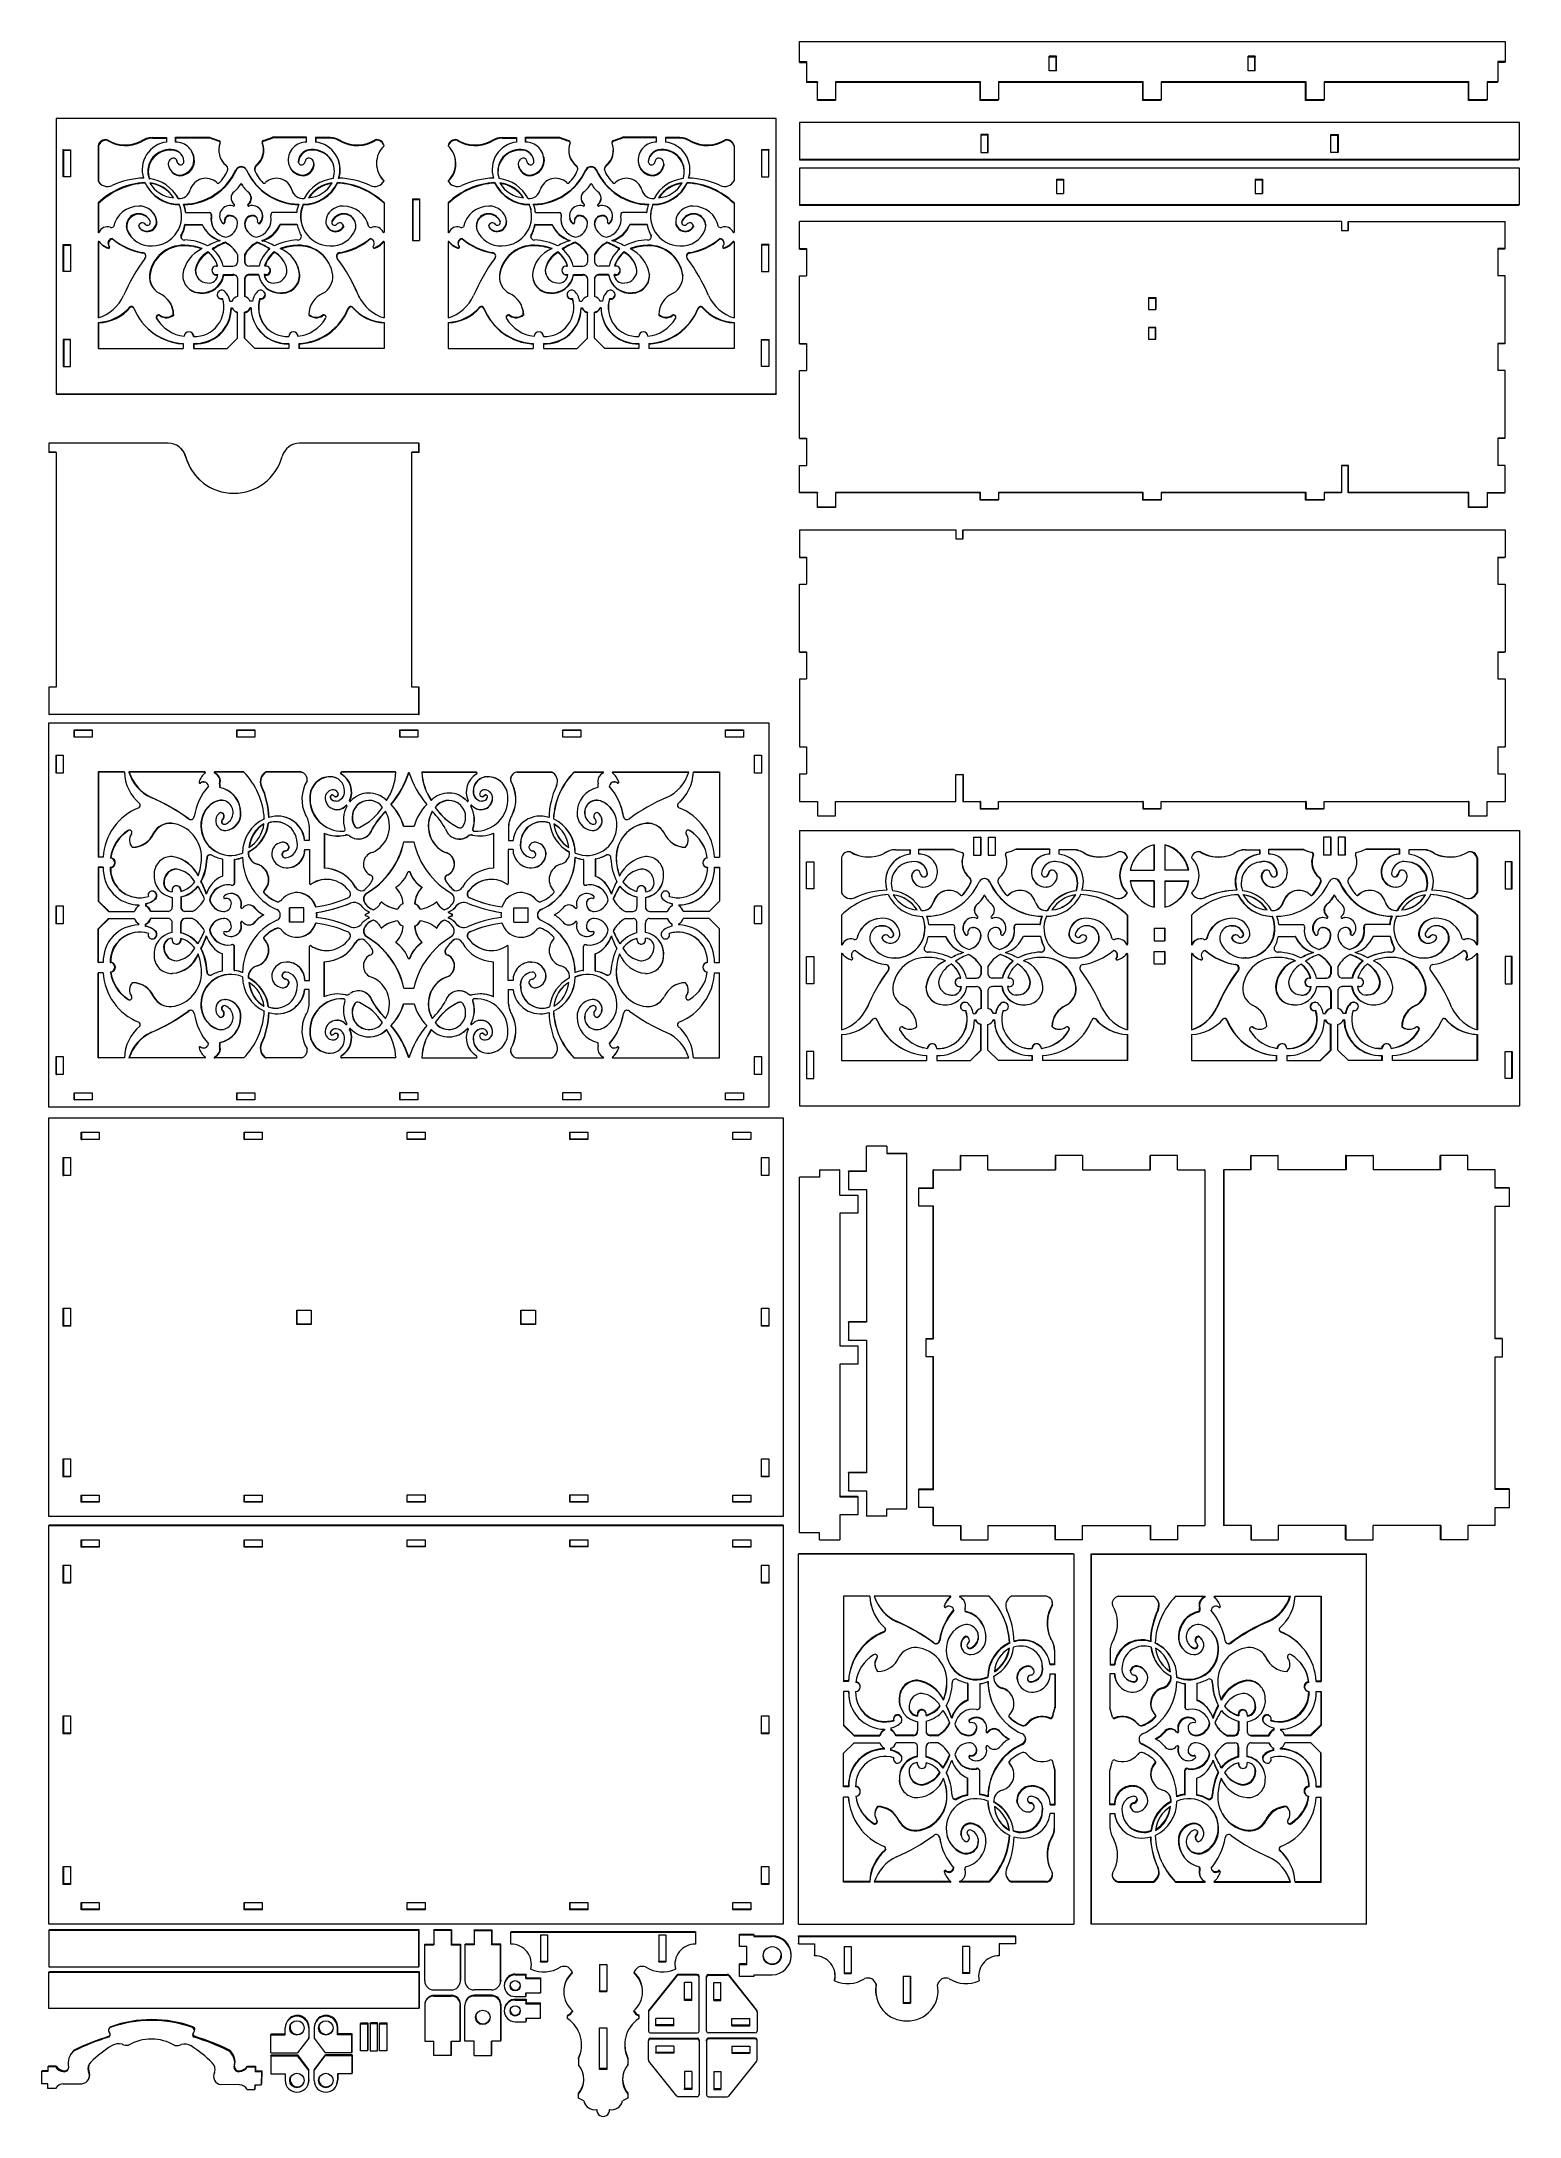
# Model space of a CAD drawing. Header units: millimetres. Extents: x -170 to 533, y 50 to 1036.
import ezdxf

# ---------------------------------------------------------------- set-up
doc = ezdxf.new("R2010")
doc.units = ezdxf.units.MM

msp = doc.modelspace()

# ---------------------------------------------------------------- linework, layer by layer
at = {"color": 7, "linetype": 'Continuous', "lineweight": 15}
for p, q in [((190.63, 1036.14), (190.59, 1035.81)), ((190.59, 1026.23), (190.59, 1035.81)), ((190.63, 1026.56), (190.63, 1036.14)), ((190.63, 1036.14), (525.93, 1036.14)), ((525.93, 1036.14), (525.93, 1026.56)), ((190.63, 1026.56), (190.59, 1026.23)), ((190.59, 1026.23), (194.02, 1026.23)), ((190.63, 1026.56), (194.06, 1026.56)), ((194.06, 1026.56), (194.02, 1026.23)), ((194.02, 1026.23), (194.02, 1016.66)), ((194.06, 1026.56), (194.06, 1016.98)), ((312.74, 1029.09), (309.31, 1029.09)), ((309.31, 1022.23), (309.31, 1029.09)), ((312.62, 1028.76), (309.31, 1028.76)), ((312.74, 1029.09), (312.62, 1028.76)), ((312.62, 1022.23), (312.62, 1028.76)), ((312.74, 1022.23), (312.74, 1029.09)), ((407.24, 1029.09), (403.81, 1029.09)), ((403.81, 1022.23), (403.81, 1029.09)), ((407.04, 1028.76), (403.81, 1028.76)), ((407.24, 1029.09), (407.04, 1028.76)), ((407.04, 1022.23), (407.04, 1028.76)), ((407.24, 1022.23), (407.24, 1029.09)), ((525.93, 1026.56), (522.5, 1026.56)), ((522.5, 1026.56), (522.5, 1016.98)), ((525.64, 1026.23), (522.5, 1026.23)), ((525.93, 1026.56), (525.64, 1026.23)), ((194.06, 1016.98), (194.02, 1016.66)), ((199.16, 1016.66), (194.02, 1016.66)), ((199.2, 1016.98), (194.06, 1016.98)), ((199.2, 1016.98), (199.16, 1016.66)), ((199.16, 1008.09), (199.16, 1016.66)), ((199.2, 1008.4), (199.2, 1016.98)), ((276.59, 1016.98), (207.78, 1016.98)), ((207.78, 1016.98), (207.78, 1008.4)), ((276.49, 1016.66), (207.78, 1016.66)), ((276.59, 1016.98), (276.49, 1016.66)), ((276.49, 1008.09), (276.49, 1016.66)), ((276.59, 1008.4), (276.59, 1016.98)), ((353.99, 1016.98), (285.16, 1016.98)), ((285.16, 1016.98), (285.16, 1008.4)), ((353.83, 1016.66), (285.16, 1016.66)), ((312.74, 1022.23), (309.31, 1022.23)), ((353.99, 1016.98), (353.83, 1016.66)), ((353.83, 1008.16), (353.83, 1016.66)), ((353.99, 1008.47), (353.99, 1016.98)), ((431.39, 1016.98), (362.56, 1016.98)), ((362.56, 1016.98), (362.56, 1008.47)), ((431.18, 1016.66), (362.56, 1016.66)), ((407.24, 1022.23), (403.81, 1022.23)), ((431.39, 1016.98), (431.18, 1016.66)), ((431.18, 1008.16), (431.18, 1016.66)), ((431.39, 1008.47), (431.39, 1016.98)), ((508.78, 1016.98), (439.97, 1016.98)), ((439.97, 1016.98), (439.97, 1008.47)), ((508.5, 1016.66), (439.97, 1016.66)), ((508.78, 1016.98), (508.5, 1016.66)), ((508.5, 1008.09), (508.5, 1016.66)), ((508.78, 1008.4), (508.78, 1016.98)), ((522.5, 1016.98), (517.35, 1016.98)), ((517.35, 1016.98), (517.35, 1008.4)), ((522.21, 1016.66), (517.35, 1016.66)), ((522.5, 1016.98), (522.21, 1016.66)), ((199.2, 1008.4), (199.16, 1008.09)), ((207.73, 1008.09), (199.16, 1008.09)), ((207.78, 1008.4), (199.2, 1008.4)), ((207.78, 1008.4), (207.73, 1008.09)), ((276.59, 1008.4), (276.49, 1008.09)), ((285.05, 1008.09), (276.49, 1008.09)), ((285.16, 1008.4), (276.59, 1008.4)), ((285.16, 1008.4), (285.05, 1008.09)), ((353.99, 1008.47), (353.83, 1008.16)), ((362.4, 1008.16), (353.83, 1008.16)), ((362.56, 1008.47), (353.99, 1008.47)), ((362.56, 1008.47), (362.4, 1008.16)), ((431.39, 1008.47), (431.18, 1008.16)), ((439.74, 1008.16), (431.18, 1008.16)), ((439.97, 1008.47), (431.39, 1008.47)), ((439.97, 1008.47), (439.74, 1008.16)), ((508.78, 1008.4), (508.5, 1008.09)), ((517.07, 1008.09), (508.5, 1008.09)), ((517.35, 1008.4), (508.78, 1008.4)), ((517.35, 1008.4), (517.07, 1008.09)), ((179.53, 999.57), (-162.63, 999.57)), ((-162.63, 999.57), (-162.63, 868.71)), ((179.53, 868.71), (179.53, 999.57)), ((190.63, 997.57), (190.59, 997.26)), ((190.59, 997.26), (190.59, 979.91)), ((190.63, 997.57), (190.63, 980.2)), ((532.79, 997.57), (190.63, 997.57)), ((532.79, 980.2), (532.79, 997.57)), ((-142.65, 986.61), (-142.65, 969.9)), ((-142.65, 986.61), (-142.43, 986.31)), ((-138.38, 989.43), (-138.16, 989.13)), ((-122.31, 988.72), (-122.11, 988.42)), ((-116.97, 990.46), (-116.76, 990.16)), ((-116.97, 990.46), (-110.07, 990.46)), ((-116.76, 990.16), (-110.07, 990.16)), ((-110.07, 990.46), (-110.07, 988.31)), ((-105.83, 988.31), (-105.83, 990.63)), ((-105.83, 990.63), (-105.63, 990.34)), ((-105.83, 990.63), (-89.63, 990.63)), ((-105.63, 988.31), (-105.63, 990.34)), ((-105.63, 990.34), (-89.45, 990.34)), ((-89.63, 990.63), (-89.45, 990.34)), ((-85.24, 989.1), (-85.07, 988.8)), ((-64.71, 987.96), (-64.55, 987.66)), ((-64.15, 989.1), (-63.99, 988.8)), ((-59.76, 990.63), (-59.6, 990.34)), ((-43.57, 990.63), (-59.76, 990.63)), ((-43.57, 990.34), (-59.6, 990.34)), ((-43.57, 988.31), (-43.57, 990.63)), ((-39.32, 990.46), (-39.32, 988.31)), ((-39.32, 990.46), (-39.18, 990.16)), ((-32.43, 990.46), (-39.32, 990.46)), ((-39.18, 990.16), (-39.18, 988.29)), ((-32.29, 990.16), (-39.18, 990.16)), ((-32.43, 990.46), (-32.29, 990.16)), ((-27.08, 988.72), (-26.95, 988.42)), ((-11.01, 989.43), (-10.89, 989.13)), ((27.91, 989.43), (28.01, 989.13)), ((43.98, 988.72), (44.06, 988.42)), ((49.33, 990.46), (49.41, 990.16)), ((49.33, 990.46), (56.22, 990.46)), ((49.41, 990.16), (56.22, 990.16)), ((56.22, 990.46), (56.22, 988.31)), ((60.47, 988.31), (60.47, 990.63)), ((60.47, 990.63), (60.54, 990.34)), ((60.47, 990.63), (76.66, 990.63)), ((60.54, 988.31), (60.54, 990.34)), ((60.54, 990.34), (76.72, 990.34)), ((76.66, 990.63), (76.72, 990.34)), ((81.05, 989.1), (81.1, 988.8)), ((102.15, 989.1), (102.18, 988.8)), ((106.54, 990.63), (106.57, 990.34)), ((122.73, 990.63), (106.54, 990.63)), ((122.73, 990.34), (106.57, 990.34)), ((122.73, 988.31), (122.73, 990.63)), ((126.98, 990.46), (126.98, 988.31)), ((126.98, 990.46), (126.99, 990.16)), ((133.87, 990.46), (126.98, 990.46)), ((126.99, 990.16), (126.99, 988.31)), ((133.88, 990.16), (126.99, 990.16)), ((133.87, 990.46), (133.88, 990.16)), ((139.22, 988.72), (139.22, 988.42)), ((155.29, 989.43), (155.28, 989.13)), ((159.55, 986.61), (159.54, 986.31)), ((159.55, 986.61), (159.55, 969.9)), ((280.27, 991.98), (276.84, 991.98)), ((276.84, 991.98), (276.84, 983.41)), ((280.17, 991.68), (276.84, 991.68)), ((280.27, 991.98), (280.17, 991.68)), ((280.17, 983.41), (280.17, 991.68)), ((280.27, 983.41), (280.27, 991.98)), ((443.14, 991.98), (446.57, 991.98)), ((443.14, 983.41), (443.14, 991.98)), ((443.14, 991.68), (446.35, 991.68)), ((446.57, 991.98), (446.35, 991.68)), ((446.35, 991.68), (446.35, 983.41)), ((446.57, 991.98), (446.57, 983.41)), ((-159.2, 971.81), (-159.2, 984.73)), ((-159.2, 984.73), (-158.96, 984.43)), ((-159.2, 984.73), (-155.77, 984.67)), ((-158.96, 971.81), (-158.96, 984.43)), ((-158.96, 984.43), (-155.77, 984.38)), ((-155.77, 984.67), (-155.77, 971.81)), ((-142.43, 986.31), (-142.43, 969.62)), ((-109.24, 984.73), (-109.04, 984.43)), ((-105.3, 979.72), (-105.5, 980.01)), ((-105.22, 979.05), (-105.02, 978.76)), ((-98.25, 984.06), (-98.44, 984.35)), ((-97.08, 979.5), (-96.9, 979.21)), ((-83.97, 979.72), (-83.79, 979.43)), ((-81.93, 977.38), (-81.75, 977.09)), ((-67.46, 977.38), (-67.3, 977.09)), ((-47.56, 979.28), (-47.41, 978.99)), ((-40.26, 978.92), (-40.4, 979.21)), ((-40.23, 977.04), (-40.09, 976.75)), ((-40.16, 984.73), (-40.01, 984.43)), ((-28.77, 980.54), (-28.91, 980.83)), ((26.81, 981.43), (26.72, 981.73)), ((57.06, 984.73), (57.13, 984.43)), ((57.08, 977.23), (57.15, 976.94)), ((57.13, 977.04), (57.2, 976.75)), ((57.15, 976.94), (57.2, 976.75)), ((61.11, 979.17), (61.04, 979.46)), ((69.1, 981.16), (69.04, 981.45)), ((69.21, 979.5), (69.27, 979.21)), ((81.11, 982.97), (81.16, 982.68)), ((84.37, 977.38), (84.41, 977.09)), ((98.83, 977.38), (98.87, 977.09)), ((102.2, 985.35), (102.17, 985.64)), ((114.01, 979.06), (114.04, 978.77)), ((118.73, 979.28), (118.76, 978.99)), ((126.07, 977.04), (126.08, 976.75)), ((126.14, 984.73), (126.16, 984.43)), ((126.21, 977.79), (126.19, 978.08)), ((159.54, 986.31), (159.54, 969.88)), ((176.1, 984.73), (172.67, 984.67)), ((172.67, 984.67), (172.67, 971.81)), ((176.08, 984.43), (172.67, 984.38)), ((176.1, 984.73), (176.08, 984.43)), ((176.08, 971.81), (176.08, 984.43)), ((176.1, 971.81), (176.1, 984.73)), ((190.63, 980.2), (190.59, 979.91)), ((190.59, 979.91), (532.49, 979.91)), ((190.63, 980.2), (532.79, 980.2)), ((276.84, 983.41), (280.27, 983.41)), ((446.57, 983.41), (443.14, 983.41)), ((532.79, 980.2), (532.49, 979.91)), ((-155.77, 971.81), (-159.2, 971.81)), ((-142.65, 969.9), (-142.43, 969.62)), ((-142.43, 969.62), (-141.92, 968.84)), ((-118.04, 968.97), (-117.84, 968.69)), ((-117.84, 968.69), (-117.04, 967.46)), ((-108.31, 975.1), (-108.12, 974.82)), ((-104.16, 972.64), (-103.97, 972.36)), ((-77.22, 975.14), (-77.05, 974.85)), ((-74.7, 968.82), (-74.53, 968.54)), ((-70.81, 972.5), (-70.64, 972.22)), ((-68.4, 975.22), (-68.23, 974.94)), ((-51.5, 976.38), (-51.34, 976.1)), ((-51, 966.84), (-51.15, 967.12)), ((-45.23, 972.64), (-45.08, 972.36)), ((-28.95, 969.14), (-28.81, 968.86)), ((-9.45, 973.8), (-9.33, 973.52)), ((45.07, 971.87), (45.15, 971.59)), ((45.21, 971.37), (45.15, 971.59)), ((45.85, 969.14), (45.93, 968.86)), ((62.13, 972.64), (62.2, 972.36)), ((89.08, 975.14), (89.12, 974.85)), ((94.12, 975.14), (94.16, 974.85)), ((121.07, 972.64), (121.09, 972.36)), ((137.35, 969.14), (137.36, 968.86)), ((138.6, 975.37), (138.6, 975.65)), ((172.67, 971.81), (176.1, 971.81)), ((190.63, 975.96), (190.59, 975.67)), ((190.59, 975.67), (190.59, 958.32)), ((190.63, 975.96), (190.63, 958.6)), ((532.79, 975.96), (190.63, 975.96)), ((312.74, 970.71), (316.17, 970.71)), ((312.74, 970.71), (312.74, 963.85)), ((312.74, 970.42), (316.04, 970.42)), ((316.17, 970.71), (316.04, 970.42)), ((316.04, 970.42), (316.04, 963.85)), ((316.17, 970.71), (316.17, 963.85)), ((407.24, 970.71), (410.67, 970.71)), ((407.24, 970.71), (407.24, 963.85)), ((407.24, 970.42), (410.47, 970.42)), ((410.67, 970.71), (410.47, 970.42)), ((410.47, 970.42), (410.47, 963.85)), ((410.67, 970.71), (410.67, 963.85)), ((532.79, 958.6), (532.79, 975.96)), ((-142.65, 959.38), (-142.65, 945.48)), ((-142.65, 959.38), (-142.43, 959.1)), ((-142.43, 959.1), (-142.43, 945.25)), ((-118.71, 966.21), (-118.5, 965.93)), ((-105.68, 963.24), (-105.87, 963.52)), ((-102.13, 958.8), (-102.12, 958.81)), ((-102.13, 958.8), (-101.94, 958.52)), ((-102.12, 958.81), (-101.93, 958.53)), ((-101.94, 958.52), (-101.93, 958.53)), ((-78.9, 959.81), (-78.73, 959.53)), ((-78.06, 958.88), (-77.88, 958.6)), ((-77.79, 958.54), (-77.88, 958.6)), ((-71.34, 958.88), (-71.17, 958.6)), ((-70.28, 963.35), (-70.45, 963.63)), ((-50.55, 965.67), (-50.4, 965.39)), ((-47.27, 958.81), (-47.27, 958.79)), ((-47.27, 958.8), (-47.27, 958.81)), ((-45.28, 958.77), (-45.13, 958.49)), ((-6.75, 959.38), (-6.75, 945.48)), ((6.74, 961.38), (6.85, 961.11)), ((6.74, 961.38), (10.16, 961.38)), ((6.74, 961.38), (6.74, 941.57)), ((6.85, 961.11), (10.16, 961.11)), ((6.85, 961.11), (6.85, 941.57)), ((10.16, 961.38), (10.16, 941.57)), ((23.65, 959.38), (23.65, 945.48)), ((23.65, 959.38), (23.74, 959.1)), ((23.74, 959.1), (23.74, 945.29)), ((62.18, 958.77), (62.25, 958.49)), ((64.17, 958.8), (64.18, 958.81)), ((64.18, 958.81), (64.19, 958.75)), ((86.88, 961.15), (86.93, 960.87)), ((88.24, 958.88), (88.29, 958.6)), ((94.96, 958.88), (95, 958.6)), ((96.37, 961.99), (96.33, 962.26)), ((119.02, 958.81), (119.03, 958.78)), ((119.03, 958.8), (119.02, 958.81)), ((121.02, 958.77), (121.04, 958.49)), ((159.55, 959.38), (159.54, 959.1)), ((159.54, 959.1), (159.54, 945.41)), ((159.55, 959.38), (159.55, 945.48)), ((190.63, 958.6), (190.59, 958.32)), ((190.59, 958.32), (532.49, 958.32)), ((190.63, 958.6), (532.79, 958.6)), ((312.74, 963.85), (316.17, 963.85)), ((407.24, 963.85), (410.67, 963.85)), ((532.79, 958.6), (532.49, 958.32)), ((-122.96, 947.68), (-122.76, 947.42)), ((-122.3, 954.21), (-122.1, 953.94)), ((-120.1, 949.14), (-120.19, 949.25)), ((-116.23, 954.41), (-116.43, 954.69)), ((-114.91, 950.75), (-114.71, 950.48)), ((-101.4, 949.08), (-101.21, 948.81)), ((-101.26, 949.22), (-101.07, 948.95)), ((-101.26, 949.22), (-93.18, 949.22)), ((-101.13, 954.97), (-101.09, 954.91)), ((-101.07, 948.95), (-93.06, 948.95)), ((-100.96, 954.86), (-89.63, 954.86)), ((-88.82, 954.13), (-89, 954.4)), ((-88.9, 953.33), (-88.72, 953.06)), ((-84.08, 950.58), (-83.9, 950.31)), ((-83.61, 949.91), (-83.9, 950.31)), ((-83.74, 950.09), (-83.56, 949.83)), ((-82.53, 950.32), (-82.36, 950.05)), ((-79.67, 953.43), (-79.5, 953.16)), ((-73.06, 949.73), (-72.89, 949.46)), ((-69.72, 953.43), (-69.56, 953.16)), ((-66.78, 950.11), (-66.61, 949.85)), ((-65.61, 950.18), (-65.45, 949.91)), ((-65.03, 955.52), (-65.2, 955.79)), ((-48.44, 954.86), (-59.76, 954.86)), ((-56.22, 949.22), (-56.06, 948.95)), ((-48.13, 949.22), (-56.22, 949.22)), ((-47.98, 948.95), (-56.06, 948.95)), ((-48.13, 949.22), (-47.98, 948.95)), ((-33.97, 948.44), (-33.84, 948.18)), ((-31.52, 950.66), (-31.38, 950.4)), ((-27.09, 954.21), (-26.96, 953.94)), ((-26.06, 948.7), (-26.19, 948.96)), ((-26.01, 948.33), (-25.88, 948.06)), ((-14.82, 950.43), (-14.95, 950.7)), ((42.92, 948.33), (43, 948.06)), ((43.99, 954.21), (44.07, 953.94)), ((48.42, 950.66), (48.49, 950.42)), ((51.22, 951.79), (51.15, 952.06)), ((51.46, 950.48), (51.22, 951.79)), ((51.39, 950.75), (51.46, 950.48)), ((64.89, 949.08), (64.96, 948.81)), ((64.97, 956.37), (64.91, 956.64)), ((65.04, 949.22), (65.1, 948.95)), ((65.04, 949.22), (73.12, 949.22)), ((65.1, 948.95), (73.18, 948.95)), ((65.34, 954.86), (76.66, 954.86)), ((73.12, 949.22), (73.18, 948.95)), ((77.39, 953.33), (77.45, 953.06)), ((77.52, 953.72), (77.46, 954)), ((81.49, 952.37), (81.54, 952.11)), ((82.51, 950.18), (82.56, 949.91)), ((83.76, 950.32), (83.81, 950.05)), ((86.63, 953.43), (86.67, 953.16)), ((93.24, 949.73), (93.28, 949.46)), ((93.36, 948.69), (93.28, 949.46)), ((96.57, 953.43), (96.61, 953.16)), ((99.44, 950.32), (99.47, 950.05)), ((100.69, 950.18), (100.72, 949.91)), ((101.79, 953.63), (101.76, 953.9)), ((105.72, 953.64), (105.76, 953.37)), ((105.81, 953.33), (105.84, 953.06)), ((117.86, 954.86), (106.54, 954.86)), ((110.08, 949.22), (110.11, 948.95)), ((118.16, 949.22), (110.08, 949.22)), ((118.19, 948.95), (110.11, 948.95)), ((118.16, 949.22), (118.19, 948.95)), ((118.31, 949.08), (118.33, 948.81)), ((131.81, 950.34), (131.82, 950.07)), ((134.71, 950.07), (134.79, 950.4)), ((134.78, 950.66), (134.79, 950.4)), ((139.21, 954.21), (139.21, 953.94)), ((140.28, 948.33), (140.29, 948.06)), ((190.63, 950.63), (190.59, 950.37)), ((190.59, 937.42), (190.59, 950.37)), ((190.63, 937.68), (190.63, 950.63)), ((448.13, 950.63), (190.63, 950.63)), ((448.13, 950.63), (448.13, 946.35)), ((451.56, 950.63), (451.33, 950.37)), ((451.33, 946.35), (451.33, 950.37)), ((451.56, 946.35), (451.56, 950.63)), ((451.56, 950.63), (525.93, 950.63)), ((525.93, 937.68), (525.93, 950.63)), ((-159.2, 926.74), (-159.2, 939.6)), ((-159.2, 939.6), (-158.96, 939.34)), ((-159.2, 939.6), (-155.77, 939.6)), ((-158.96, 926.74), (-158.96, 939.34)), ((-158.96, 939.34), (-155.77, 939.34)), ((-155.77, 939.6), (-155.77, 926.74)), ((-142.65, 945.48), (-142.46, 945.26)), ((-142.65, 940.98), (-142.65, 904.75)), ((-142.65, 940.98), (-142.43, 940.72)), ((-142.43, 940.72), (-142.43, 904.83)), ((-142.12, 940.89), (-141.9, 940.63)), ((-138.03, 938.13), (-137.81, 937.87)), ((-137.34, 938.64), (-137.12, 938.38)), ((-135.97, 942.55), (-135.75, 942.29)), ((-128.98, 946.81), (-128.77, 946.54)), ((-119.98, 946.03), (-119.77, 945.77)), ((-103.28, 943.85), (-103.09, 943.59)), ((-101.61, 939.28), (-101.42, 939.02)), ((-91.87, 946.86), (-91.69, 946.6)), ((-82.28, 940.69), (-82.11, 940.43)), ((-67.11, 940.69), (-66.95, 940.43)), ((-47.78, 939.28), (-47.63, 939.02)), ((-29.42, 946.03), (-29.28, 945.77)), ((-13.43, 942.55), (-13.3, 942.29)), ((-12.01, 938.39), (-11.89, 938.13)), ((-11.36, 938.13), (-11.24, 937.87)), ((-7.15, 945.35), (-7.22, 945.52)), ((-7.18, 941), (-7.07, 940.74)), ((-7.17, 945.41), (-7.15, 945.36)), ((-6.75, 940.98), (-6.75, 904.75)), ((6.74, 941.57), (10.16, 941.57)), ((23.65, 945.48), (23.71, 945.33)), ((23.65, 940.98), (23.65, 904.75)), ((23.65, 940.98), (23.74, 940.72)), ((23.74, 940.72), (23.74, 904.78)), ((24.09, 941), (24.18, 940.74)), ((28.27, 938.13), (28.36, 937.87)), ((28.96, 938.64), (29.05, 938.38)), ((30.33, 942.55), (30.42, 942.29)), ((46.32, 946.03), (46.4, 945.77)), ((63.01, 943.85), (63.08, 943.59)), ((64.69, 939.28), (64.75, 939.02)), ((84.01, 940.69), (84.06, 940.43)), ((99.19, 940.69), (99.22, 940.43)), ((118.52, 939.28), (118.54, 939.02)), ((120.19, 943.85), (120.21, 943.59)), ((136.88, 946.03), (136.89, 945.77)), ((152.87, 942.55), (152.87, 942.29)), ((154.24, 938.62), (154.23, 938.36)), ((154.93, 938.13), (154.93, 937.87)), ((159.11, 941), (159.1, 940.74)), ((159.55, 940.98), (159.54, 940.72)), ((159.54, 940.72), (159.54, 904.76)), ((159.55, 945.48), (159.55, 945.45)), ((159.55, 940.98), (159.55, 904.75)), ((176.1, 939.6), (172.67, 939.6)), ((172.67, 939.6), (172.67, 926.74)), ((176.08, 939.34), (172.67, 939.34)), ((176.1, 939.6), (176.08, 939.34)), ((176.08, 926.74), (176.08, 939.34)), ((176.1, 926.74), (176.1, 939.6)), ((190.63, 937.68), (190.59, 937.42)), ((190.59, 937.42), (194.02, 937.42)), ((190.63, 937.68), (194.06, 937.68)), ((194.06, 937.68), (194.02, 937.42)), ((194.02, 937.42), (194.02, 924.82)), ((194.06, 937.68), (194.06, 924.82)), ((448.13, 946.35), (451.56, 946.35)), ((525.93, 937.68), (522.5, 937.68)), ((522.5, 937.68), (522.5, 924.82)), ((525.64, 937.42), (522.5, 937.42)), ((525.93, 937.68), (525.64, 937.42)), ((-121.52, 935.83), (-121.31, 935.57)), ((-96.51, 927.52), (-96.32, 927.27)), ((-90.46, 936.11), (-90.27, 935.86)), ((-86.34, 929.4), (-85.86, 929.4)), ((-85.3, 934.19), (-85.48, 934.44)), ((-83.26, 929.4), (-78.65, 929.4)), ((-76.33, 934.91), (-76.33, 931.29)), ((-73.06, 934.91), (-72.89, 934.66)), ((-73.06, 934.91), (-73.06, 931.29)), ((-73.06, 931.29), (-72.89, 931.04)), ((-72.89, 934.66), (-72.89, 931.04)), ((-66.13, 929.4), (-70.75, 929.4)), ((-63.06, 929.4), (-63.53, 929.4)), ((-61, 928.22), (-61.16, 928.47)), ((-58.94, 936.11), (-58.78, 935.86)), ((-48.76, 931.33), (-48.91, 931.58)), ((-27.87, 935.83), (-27.74, 935.57)), ((44.78, 935.83), (44.86, 935.57)), ((69.79, 927.52), (69.85, 927.27)), ((75.84, 936.11), (75.9, 935.86)), ((79.96, 929.4), (80.44, 929.4)), ((83.04, 929.4), (87.65, 929.4)), ((89.97, 934.91), (89.97, 931.29)), ((93.23, 934.91), (93.23, 931.29)), ((93.23, 934.91), (93.27, 934.66)), ((93.23, 931.29), (93.27, 931.05)), ((93.27, 934.66), (93.27, 931.04)), ((100.16, 929.4), (95.55, 929.4)), ((103.24, 929.4), (102.76, 929.4)), ((105.47, 927.38), (105.44, 927.63)), ((107.36, 936.11), (107.39, 935.86)), ((138.42, 935.83), (138.43, 935.57)), ((-155.77, 926.74), (-159.2, 926.74)), ((-118.28, 925.01), (-118.07, 924.76)), ((-100.71, 919.97), (-100.52, 919.72)), ((-88.17, 926.18), (-87.99, 925.93)), ((-86.34, 925.34), (-86.16, 925.09)), ((-86.34, 925.34), (-85.7, 925.34)), ((-86.16, 925.09), (-85.72, 925.09)), ((-83.04, 925.34), (-82.86, 925.09)), ((-83.04, 925.34), (-78.62, 925.34)), ((-82.86, 925.09), (-78.45, 925.09)), ((-78.62, 925.34), (-78.45, 925.09)), ((-76.33, 923.53), (-76.33, 915)), ((-73.06, 923.53), (-73.06, 915)), ((-73.06, 923.53), (-72.89, 923.29)), ((-72.89, 923.29), (-72.89, 914.95)), ((-70.77, 925.34), (-70.61, 925.09)), ((-66.36, 925.34), (-70.77, 925.34)), ((-66.31, 925.09), (-70.61, 925.09)), ((-64.78, 921.33), (-64.62, 921.09)), ((-63.69, 925.34), (-63.53, 925.09)), ((-63.06, 925.34), (-63.69, 925.34)), ((-62.9, 925.09), (-63.53, 925.09)), ((-63.06, 925.34), (-62.9, 925.09)), ((-46.95, 925.42), (-46.8, 925.17)), ((-21.91, 921.81), (-22.04, 922.06)), ((48.02, 925.01), (48.1, 924.76)), ((64.11, 922.97), (64.17, 922.72)), ((77.79, 926.95), (77.84, 926.7)), ((79.96, 925.34), (80.01, 925.09)), ((79.96, 925.34), (80.59, 925.34)), ((80.01, 925.09), (80.58, 925.09)), ((83.26, 925.34), (83.31, 925.09)), ((83.26, 925.34), (87.68, 925.34)), ((83.31, 925.09), (87.72, 925.09)), ((87.68, 925.34), (87.72, 925.09)), ((89.97, 923.53), (89.97, 915)), ((93.23, 923.53), (93.23, 915)), ((93.23, 923.53), (93.27, 923.29)), ((93.27, 923.29), (93.27, 914.99)), ((95.52, 925.34), (95.56, 925.09)), ((99.94, 925.34), (95.52, 925.34)), ((99.98, 925.09), (95.56, 925.09)), ((99.94, 925.34), (99.98, 925.09)), ((102.61, 925.34), (102.64, 925.09)), ((103.24, 925.34), (102.61, 925.34)), ((102.68, 924.67), (102.64, 925.09)), ((103.27, 925.09), (102.64, 925.09)), ((103.24, 925.34), (103.27, 925.09)), ((119.35, 925.42), (119.37, 925.17)), ((135.18, 925.01), (135.19, 924.76)), ((172.67, 926.74), (176.1, 926.74)), ((190.63, 924.82), (190.59, 924.57)), ((190.59, 892.38), (190.59, 924.57)), ((190.63, 892.61), (190.63, 924.82)), ((190.63, 924.82), (194.06, 924.82)), ((525.93, 924.82), (522.5, 924.82)), ((525.93, 892.61), (525.93, 924.82)), ((-127.56, 909.97), (-127.34, 909.74)), ((-109.21, 913.08), (-109.41, 913.32)), ((-94.37, 916.78), (-94.18, 916.53)), ((-85.71, 914.71), (-85.53, 914.47)), ((-81.41, 916.08), (-81.59, 916.32)), ((-80.1, 912.63), (-79.01, 912.63)), ((-79.46, 909.55), (-79.29, 909.31)), ((-79.46, 909.55), (-78.97, 909.55)), ((-79.29, 909.31), (-78.85, 909.31)), ((-78.61, 908.94), (-78.43, 908.7)), ((-70.65, 913.22), (-70.82, 913.46)), ((-70.42, 909.55), (-70.25, 909.31)), ((-69.93, 909.55), (-70.42, 909.55)), ((-69.29, 912.63), (-70.38, 912.63)), ((-69.93, 909.31), (-70.25, 909.31)), ((-65.87, 914.05), (-65.7, 913.81)), ((-63.47, 916.67), (-63.63, 916.91)), ((-55.02, 916.78), (-54.87, 916.53)), ((-23.74, 909.45), (-23.61, 909.21)), ((-21.84, 909.97), (-21.71, 909.74)), ((-18.88, 915.34), (-18.75, 915.1)), ((-18.34, 914.29), (-18.75, 915.1)), ((38.74, 909.97), (38.82, 909.74)), ((40.64, 909.45), (40.72, 909.21)), ((59.03, 909.14), (58.96, 909.38)), ((71.93, 916.78), (71.98, 916.53)), ((80.26, 915.45), (80.31, 915.21)), ((82.77, 914.05), (82.82, 913.81)), ((83.19, 912.41), (82.82, 913.81)), ((86.17, 912.84), (86.12, 913.08)), ((86.21, 912.63), (86.17, 912.84)), ((86.2, 912.63), (87.28, 912.63)), ((86.83, 909.55), (86.88, 909.31)), ((86.83, 909.55), (87.32, 909.55)), ((86.88, 909.31), (87.37, 909.31)), ((87.32, 909.55), (87.37, 909.31)), ((95.88, 909.55), (95.92, 909.31)), ((96.37, 909.55), (95.88, 909.55)), ((97, 912.63), (95.92, 912.63)), ((96.37, 909.31), (95.92, 909.31)), ((100.43, 914.05), (100.47, 913.81)), ((103, 915.87), (102.97, 916.12)), ((111.27, 916.78), (111.3, 916.53)), ((142.56, 909.45), (142.56, 909.21)), ((144.46, 909.97), (144.46, 909.74)), ((356.57, 914.39), (356.56, 908.77)), ((356.56, 908.77), (359.99, 908.77)), ((356.57, 914.39), (359.99, 914.39)), ((356.57, 914.15), (359.82, 914.15)), ((359.99, 914.39), (359.82, 914.15)), ((359.82, 914.15), (359.83, 908.77)), ((359.99, 914.39), (359.99, 908.77)), ((-142.65, 902.63), (-142.66, 890.17)), ((-142.65, 902.63), (-142.43, 902.4)), ((-142.43, 902.4), (-142.44, 890.17)), ((-120.75, 901.5), (-120.54, 901.27)), ((-114.84, 904.43), (-114.64, 904.2)), ((-113.3, 906.03), (-113.1, 905.8)), ((-106.91, 906.36), (-106.71, 906.12)), ((-76.33, 895.15), (-76.33, 907.43)), ((-73.06, 907.43), (-72.89, 907.2)), ((-73.06, 895.15), (-73.06, 907.43)), ((-72.89, 894.98), (-72.89, 907.2)), ((-66.75, 899.73), (-66.58, 899.5)), ((-42.48, 906.36), (-42.34, 906.12)), ((-36.09, 906.03), (-35.95, 905.8)), ((-6.75, 902.63), (-6.73, 890.17)), ((23.65, 902.63), (23.63, 890.17)), ((23.65, 902.63), (23.74, 902.4)), ((23.74, 902.4), (23.73, 890.17)), ((52.99, 906.03), (53.07, 905.8)), ((59.39, 906.36), (59.46, 906.12)), ((89.97, 895.15), (89.97, 907.43)), ((93.23, 907.43), (93.27, 907.2)), ((93.23, 895.15), (93.23, 907.43)), ((93.27, 895.1), (93.27, 907.2)), ((96.6, 906.85), (96.64, 906.62)), ((123.81, 906.36), (123.83, 906.12)), ((130.21, 906.03), (130.22, 905.8)), ((159.55, 902.63), (159.54, 902.4)), ((159.54, 902.4), (159.56, 890.17)), ((159.55, 902.63), (159.57, 890.17)), ((359.99, 900.2), (356.56, 900.2)), ((356.56, 900.2), (356.57, 894.58)), ((359.83, 899.97), (356.56, 899.97)), ((359.82, 894.58), (359.83, 899.97)), ((359.99, 900.2), (359.83, 899.97)), ((359.99, 894.58), (359.99, 900.2)), ((-159.2, 894.53), (-159.2, 881.67)), ((-159.2, 894.53), (-158.96, 894.3)), ((-155.77, 894.53), (-159.2, 894.53)), ((-158.96, 894.3), (-158.96, 881.67)), ((-155.77, 894.3), (-158.96, 894.3)), ((-155.77, 881.67), (-155.77, 894.53)), ((-142.66, 890.17), (-102.19, 890.17)), ((-102.19, 892.56), (-102.19, 890.17)), ((-97.67, 897.11), (-97.86, 897.34)), ((-97.36, 892.63), (-97.36, 890.17)), ((-97.36, 892.63), (-97.17, 892.41)), ((-97.36, 890.17), (-81.3, 890.17)), ((-97.17, 892.41), (-97.17, 890.17)), ((-81.3, 890.17), (-76.33, 895.15)), ((-68.09, 890.17), (-73.06, 895.15)), ((-52.04, 890.17), (-68.09, 890.17)), ((-52.04, 892.63), (-52.04, 890.17)), ((-47.88, 896.93), (-48.03, 897.15)), ((-47.21, 892.56), (-47.21, 890.17)), ((-47.21, 892.56), (-47.06, 892.34)), ((-6.73, 890.17), (-47.21, 890.17)), ((-47.06, 892.34), (-47.06, 890.17)), ((23.63, 890.17), (64.11, 890.17)), ((64.11, 892.56), (64.11, 890.17)), ((68.93, 896.28), (68.87, 896.51)), ((68.93, 896.28), (68.99, 895.91)), ((68.94, 892.63), (68.94, 890.17)), ((68.94, 892.63), (69, 892.41)), ((68.94, 890.17), (84.99, 890.17)), ((69, 892.41), (69, 890.17)), ((84.99, 890.17), (89.97, 895.15)), ((98.21, 890.17), (93.23, 895.15)), ((114.26, 890.17), (98.21, 890.17)), ((114.26, 892.63), (114.26, 890.17)), ((118.63, 896), (118.61, 896.16)), ((119.09, 892.56), (119.09, 890.17)), ((119.09, 892.56), (119.11, 892.34)), ((159.57, 890.17), (119.09, 890.17)), ((119.11, 892.34), (119.11, 890.17)), ((172.67, 894.53), (176.1, 894.53)), ((172.67, 881.67), (172.67, 894.53)), ((172.67, 894.3), (176.08, 894.3)), ((176.1, 894.53), (176.08, 894.3)), ((176.08, 894.3), (176.08, 881.67)), ((176.1, 894.53), (176.1, 881.67)), ((190.63, 892.61), (190.59, 892.38)), ((190.59, 892.38), (194.02, 892.38)), ((190.63, 892.61), (194.06, 892.61)), ((194.06, 892.61), (194.02, 892.38)), ((194.02, 892.38), (194.02, 879.74)), ((194.06, 892.61), (194.06, 879.74)), ((356.57, 894.58), (359.99, 894.58)), ((525.93, 892.61), (522.5, 892.61)), ((522.5, 892.61), (522.5, 879.74)), ((525.64, 892.38), (522.5, 892.38)), ((525.93, 892.61), (525.64, 892.38)), ((-159.2, 881.67), (-155.77, 881.67)), ((176.1, 881.67), (172.67, 881.67)), ((190.63, 879.74), (190.59, 879.53)), ((190.59, 847.35), (190.59, 879.53)), ((190.63, 847.53), (190.63, 879.74)), ((190.63, 879.74), (194.06, 879.74)), ((525.93, 879.74), (522.5, 879.74)), ((525.93, 847.53), (525.93, 879.74)), ((-162.63, 868.71), (179.53, 868.71)), ((-162.63, 868.71), (-162.39, 868.51)), ((-162.39, 868.51), (179.51, 868.51)), ((179.53, 868.71), (179.51, 868.51)), ((-166.06, 845.2), (-166.06, 840.92)), ((-109.37, 845.2), (-166.06, 845.2)), ((-162.63, 840.92), (-166.06, 840.92)), ((-166.06, 840.92), (-165.82, 840.73)), ((-162.63, 840.73), (-165.82, 840.73)), ((-162.63, 840.92), (-162.63, 729.15)), ((-103.23, 842.61), (-103.42, 842.8)), ((-101.11, 838.9), (-100.91, 838.72)), ((9.8, 845.2), (-46.89, 845.2)), ((6.37, 729.15), (6.37, 840.92)), ((6.37, 840.92), (6.47, 840.73)), ((9.8, 840.92), (6.37, 840.92)), ((6.47, 729.15), (6.47, 840.73)), ((9.9, 840.73), (6.47, 840.73)), ((9.8, 840.92), (9.8, 845.2)), ((9.8, 845.2), (9.9, 845.02)), ((9.8, 840.92), (9.9, 840.73)), ((9.9, 840.73), (9.9, 845.02)), ((190.63, 847.53), (190.59, 847.35)), ((190.59, 847.35), (194.02, 847.35)), ((190.63, 847.53), (194.06, 847.53)), ((194.06, 847.53), (194.02, 847.35)), ((194.02, 847.35), (194.02, 834.67)), ((194.06, 847.53), (194.06, 834.67)), ((525.93, 847.53), (522.5, 847.53)), ((522.5, 847.53), (522.5, 834.67)), ((525.64, 847.35), (522.5, 847.35)), ((525.93, 847.53), (525.64, 847.35)), ((190.63, 834.67), (190.59, 834.49)), ((190.59, 821.55), (190.59, 834.49)), ((190.63, 821.72), (190.63, 834.67)), ((190.63, 834.67), (194.06, 834.67)), ((451.56, 834.58), (448.13, 834.58)), ((448.13, 834.58), (448.13, 821.72)), ((451.33, 834.4), (448.13, 834.4)), ((451.56, 834.58), (451.33, 834.4)), ((451.33, 821.55), (451.33, 834.4)), ((451.56, 821.72), (451.56, 834.58)), ((525.93, 834.67), (522.5, 834.67)), ((525.93, 821.72), (525.93, 834.67)), ((190.63, 821.72), (190.59, 821.55)), ((199.16, 821.55), (190.59, 821.55)), ((199.2, 821.72), (190.63, 821.72)), ((199.2, 821.72), (199.16, 821.55)), ((199.16, 814.69), (199.16, 821.55)), ((199.2, 814.86), (199.2, 821.72)), ((276.59, 821.72), (207.78, 821.72)), ((207.78, 821.72), (207.78, 814.86)), ((276.49, 821.55), (207.78, 821.55)), ((276.59, 821.72), (276.49, 821.55)), ((276.49, 818.12), (276.49, 821.55)), ((276.59, 818.29), (276.59, 821.72)), ((353.99, 821.72), (285.16, 821.72)), ((285.16, 821.72), (285.16, 818.29)), ((353.83, 821.55), (285.16, 821.55)), ((353.99, 821.72), (353.83, 821.55)), ((353.83, 818.12), (353.83, 821.55)), ((353.99, 818.29), (353.99, 821.72)), ((431.39, 821.72), (362.56, 821.72)), ((362.56, 821.72), (362.56, 818.29)), ((431.18, 821.55), (362.56, 821.55)), ((431.39, 821.72), (431.18, 821.55)), ((431.18, 818.12), (431.18, 821.55)), ((431.39, 818.29), (431.39, 821.72)), ((448.13, 821.72), (439.97, 821.72)), ((439.97, 821.72), (439.97, 818.29)), ((447.9, 821.55), (439.97, 821.55)), ((448.13, 821.72), (447.9, 821.55)), ((451.56, 821.72), (451.33, 821.55)), ((508.5, 821.55), (451.33, 821.55)), ((508.78, 821.72), (451.56, 821.72)), ((508.78, 821.72), (508.5, 821.55)), ((508.5, 814.69), (508.5, 821.55)), ((508.78, 814.86), (508.78, 821.72)), ((517.35, 821.72), (525.93, 821.72)), ((517.35, 821.72), (517.35, 814.86)), ((517.35, 821.55), (525.64, 821.55)), ((525.93, 821.72), (525.64, 821.55)), ((199.2, 814.86), (199.16, 814.69)), ((207.73, 814.69), (199.16, 814.69)), ((207.78, 814.86), (199.2, 814.86)), ((207.78, 814.86), (207.73, 814.69)), ((276.59, 818.29), (276.49, 818.12)), ((285.05, 818.12), (276.49, 818.12)), ((285.16, 818.29), (276.59, 818.29)), ((285.16, 818.29), (285.05, 818.12)), ((353.99, 818.29), (353.83, 818.12)), ((362.4, 818.12), (353.83, 818.12)), ((362.56, 818.29), (353.99, 818.29)), ((362.56, 818.29), (362.4, 818.12)), ((431.39, 818.29), (431.18, 818.12)), ((439.74, 818.12), (431.18, 818.12)), ((439.97, 818.29), (431.39, 818.29)), ((439.97, 818.29), (439.74, 818.12)), ((508.78, 814.86), (508.5, 814.69)), ((517.07, 814.69), (508.5, 814.69)), ((517.35, 814.86), (508.78, 814.86)), ((517.35, 814.86), (517.07, 814.69)), ((190.63, 804.01), (190.59, 803.85)), ((190.59, 803.85), (190.59, 790.91)), ((190.63, 804.01), (190.63, 791.05)), ((190.63, 804.01), (265, 804.01)), ((265, 804.01), (265, 799.72)), ((265, 799.72), (268.43, 799.72)), ((268.43, 804.01), (268.33, 803.85)), ((268.33, 799.72), (268.33, 803.85)), ((268.43, 799.72), (268.43, 804.01)), ((268.43, 804.01), (525.93, 804.01)), ((525.93, 804.01), (525.93, 791.06)), ((190.63, 791.05), (190.59, 790.91)), ((190.59, 790.91), (194.02, 790.91)), ((190.63, 791.05), (194.06, 791.05)), ((194.06, 791.05), (194.02, 790.91)), ((194.02, 790.91), (194.02, 778.19)), ((194.06, 791.05), (194.06, 778.19)), ((522.5, 791.06), (525.93, 791.06)), ((522.5, 791.06), (522.5, 778.19)), ((522.5, 790.91), (525.64, 790.91)), ((525.93, 791.06), (525.64, 790.91)), ((190.63, 778.19), (190.59, 778.06)), ((190.59, 745.87), (190.59, 778.06)), ((190.63, 745.98), (190.63, 778.19)), ((190.63, 778.19), (194.06, 778.19)), ((522.5, 778.19), (525.93, 778.19)), ((525.93, 778.19), (525.93, 745.98)), ((190.63, 745.98), (190.59, 745.87)), ((190.59, 745.87), (194.02, 745.87)), ((190.63, 745.98), (194.06, 745.98)), ((194.06, 745.98), (194.02, 745.87)), ((194.02, 745.87), (194.02, 733.12)), ((194.06, 745.98), (194.06, 733.12)), ((522.5, 745.98), (525.93, 745.98)), ((522.5, 745.98), (522.5, 733.12)), ((522.5, 745.87), (525.64, 745.87)), ((525.93, 745.98), (525.64, 745.87)), ((190.63, 733.12), (190.59, 733.02)), ((190.59, 733.02), (190.59, 700.83)), ((190.63, 733.12), (190.63, 700.91)), ((190.63, 733.12), (194.06, 733.12)), ((522.5, 733.12), (525.93, 733.12)), ((525.93, 733.12), (525.93, 700.91)), ((-166.06, 729.15), (-166.06, 716.29)), ((-162.63, 729.15), (-166.06, 729.15)), ((9.8, 729.15), (6.37, 729.15)), ((9.8, 716.29), (9.8, 729.15)), ((9.8, 729.15), (9.9, 729.05)), ((9.9, 716.2), (9.9, 729.05)), ((9.8, 716.29), (-166.06, 716.29)), ((-166.06, 716.29), (-165.82, 716.2)), ((-166.06, 529.62), (-166.06, 712.34)), ((-166.06, 712.34), (176.1, 712.34)), ((9.9, 716.2), (-165.82, 716.2)), ((9.8, 716.29), (9.9, 716.2)), ((176.1, 712.34), (176.1, 529.62)), ((-154.05, 705.44), (-154.05, 708.87)), ((-154.05, 708.87), (-153.82, 708.79)), ((-154.05, 708.87), (-145.48, 708.87)), ((-145.48, 705.44), (-154.05, 705.44)), ((-153.82, 705.44), (-153.82, 708.79)), ((-153.82, 708.79), (-145.48, 708.79)), ((-145.48, 708.87), (-145.48, 705.44)), ((-76.67, 705.44), (-76.67, 708.87)), ((-76.67, 708.87), (-76.5, 708.79)), ((-76.67, 708.87), (-68.09, 708.87)), ((-68.09, 705.44), (-76.67, 705.44)), ((-76.5, 705.44), (-76.5, 708.79)), ((-76.5, 708.79), (-68.09, 708.79)), ((-68.09, 708.87), (-68.09, 705.44)), ((0.73, 705.51), (0.73, 708.94)), ((0.73, 708.94), (0.85, 708.85)), ((0.73, 708.94), (9.31, 708.94)), ((9.31, 705.51), (0.73, 705.51)), ((0.85, 705.51), (0.85, 708.85)), ((0.85, 708.85), (9.31, 708.85)), ((9.31, 708.94), (9.31, 705.51)), ((78.14, 705.51), (78.14, 708.94)), ((78.14, 708.94), (78.19, 708.85)), ((78.14, 708.94), (86.71, 708.94)), ((86.71, 705.51), (78.14, 705.51)), ((78.19, 705.51), (78.19, 708.85)), ((78.19, 708.85), (86.71, 708.85)), ((86.71, 708.94), (86.71, 705.51)), ((155.52, 708.87), (164.1, 708.87)), ((155.52, 705.44), (155.52, 708.87)), ((155.52, 708.79), (164.08, 708.79)), ((164.1, 705.44), (155.52, 705.44)), ((164.1, 708.87), (164.08, 708.79)), ((164.08, 708.79), (164.08, 705.44)), ((164.1, 708.87), (164.1, 705.44)), ((190.63, 700.91), (190.59, 700.83)), ((190.59, 700.83), (194.02, 700.83)), ((190.63, 700.91), (194.06, 700.91)), ((194.06, 700.91), (194.02, 700.83)), ((194.02, 700.83), (194.02, 688.05)), ((194.06, 700.91), (194.06, 688.05)), ((522.5, 700.91), (525.93, 700.91)), ((522.5, 700.91), (522.5, 688.05)), ((522.5, 700.83), (525.64, 700.83)), ((525.93, 700.91), (525.64, 700.83)), ((-162.63, 688.33), (-162.63, 696.9)), ((-162.63, 696.9), (-162.39, 696.83)), ((-162.63, 696.9), (-159.2, 696.9)), ((-162.39, 688.33), (-162.39, 696.83)), ((-162.39, 696.83), (-159.2, 696.83)), ((-159.2, 696.9), (-159.2, 688.33)), ((169.24, 696.9), (172.67, 696.9)), ((169.24, 688.33), (169.24, 696.9)), ((169.24, 696.83), (172.65, 696.83)), ((172.67, 696.9), (172.65, 696.83)), ((172.65, 696.83), (172.65, 688.33)), ((172.67, 696.9), (172.67, 688.33)), ((-159.2, 688.33), (-162.63, 688.33)), ((-142.62, 688.91), (-142.62, 648.44)), ((-142.62, 688.91), (-142.4, 688.84)), ((-130.17, 688.9), (-142.62, 688.91)), ((-142.4, 688.84), (-142.4, 648.44)), ((-130.16, 688.83), (-142.4, 688.84)), ((-128.04, 688.9), (-127.83, 688.83)), ((-91.82, 688.9), (-128.04, 688.9)), ((-91.72, 688.83), (-127.83, 688.83)), ((-94.35, 683.61), (-94.17, 683.55)), ((-94.15, 683.58), (-93.97, 683.52)), ((-87.39, 688.47), (-87.21, 688.4)), ((-87.31, 688.9), (-87.13, 688.83)), ((-73.42, 688.9), (-87.31, 688.9)), ((-73.35, 688.83), (-87.13, 688.83)), ((-84.91, 683.23), (-84.73, 683.16)), ((-83.05, 681.09), (-83.23, 681.15)), ((-65.09, 682.27), (-64.93, 682.21)), ((-62.89, 688.9), (-62.73, 688.83)), ((-46.18, 688.9), (-62.89, 688.9)), ((-46.04, 688.83), (-62.73, 688.83)), ((-46.18, 688.9), (-46.04, 688.83)), ((-32.37, 686.68), (-32.23, 686.61)), ((-26.98, 687.82), (-26.85, 687.75)), ((-26.78, 688.9), (-26.65, 688.83)), ((-1.12, 688.9), (-26.78, 688.9)), ((-1.12, 688.83), (-26.65, 688.83)), ((11.16, 688.9), (11.27, 688.83)), ((11.16, 688.9), (36.83, 688.9)), ((11.27, 688.83), (36.91, 688.83)), ((36.83, 688.9), (36.91, 688.83)), ((42.41, 686.68), (42.49, 686.61)), ((53.41, 684.63), (53.48, 684.57)), ((56.23, 688.9), (56.3, 688.83)), ((56.23, 688.9), (72.94, 688.9)), ((56.3, 688.83), (72.99, 688.83)), ((72.94, 688.9), (72.99, 688.83)), ((83.46, 688.9), (83.51, 688.83)), ((83.46, 688.9), (97.36, 688.9)), ((83.51, 688.83), (97.39, 688.83)), ((97.36, 688.9), (97.39, 688.83)), ((101.86, 688.9), (101.89, 688.83)), ((101.86, 688.9), (138.08, 688.9)), ((101.89, 688.83), (138.06, 688.83)), ((104.21, 685.48), (104.18, 685.54)), ((104.2, 683.58), (104.23, 683.52)), ((104.71, 684.28), (104.74, 684.21)), ((140.21, 688.9), (152.67, 688.91)), ((140.21, 688.9), (140.22, 688.83)), ((140.22, 688.83), (152.66, 688.84)), ((152.67, 688.91), (152.66, 688.84)), ((152.66, 688.84), (152.66, 648.44)), ((152.67, 688.91), (152.67, 648.44)), ((172.67, 688.33), (169.24, 688.33)), ((190.63, 688.05), (190.59, 687.98)), ((190.59, 687.98), (190.59, 674.87)), ((190.63, 688.05), (190.63, 674.92)), ((190.63, 688.05), (194.06, 688.05)), ((265, 687.78), (268.43, 687.78)), ((265, 674.92), (265, 687.78)), ((265, 687.72), (268.33, 687.72)), ((268.43, 687.78), (268.33, 687.72)), ((268.33, 687.72), (268.33, 674.87)), ((268.43, 687.78), (268.43, 674.92)), ((522.5, 688.05), (525.93, 688.05)), ((525.93, 688.05), (525.93, 674.92)), ((-117.45, 676.77), (-117.25, 676.71)), ((-85.99, 675.23), (-85.81, 675.18)), ((-42.04, 676.77), (-41.89, 676.71)), ((-32.33, 676.85), (-32.2, 676.79)), ((-31.22, 671.43), (-31.08, 671.37)), ((-30.25, 677.3), (-30.11, 677.24)), ((-29.78, 680.12), (-29.91, 680.18)), ((-28.64, 678.74), (-28.51, 678.68)), ((-24.98, 672.95), (-24.85, 672.89)), ((-23.1, 675.29), (-22.97, 675.23)), ((-8.63, 677.62), (-8.75, 677.68)), ((-3.52, 673.52), (-3.4, 673.47)), ((17.49, 672.09), (17.59, 672.03)), ((30.53, 676.93), (30.44, 676.98)), ((32.69, 675.07), (32.78, 675.01)), ((34.47, 672.53), (34.56, 672.47)), ((35.59, 679.94), (35.67, 679.88)), ((36.22, 671.92), (36.3, 671.86)), ((39.13, 677.42), (39.22, 677.36)), ((40.72, 677.61), (40.8, 677.55)), ((43.36, 679.56), (43.28, 679.62)), ((44.75, 677.06), (44.83, 677)), ((96.03, 675.23), (96.07, 675.18)), ((103.57, 677.55), (103.54, 677.61)), ((132.87, 673.8), (132.88, 673.75)), ((190.63, 674.92), (190.59, 674.87)), ((190.59, 674.87), (199.16, 674.87)), ((190.63, 674.92), (199.2, 674.92)), ((199.2, 674.92), (199.16, 674.87)), ((199.16, 674.87), (199.16, 668.01)), ((199.2, 674.92), (199.2, 668.06)), ((207.78, 674.92), (265, 674.92)), ((207.78, 668.06), (207.78, 674.92)), ((207.78, 674.87), (264.91, 674.87)), ((265, 674.92), (264.91, 674.87)), ((268.43, 674.92), (268.33, 674.87)), ((268.33, 674.87), (276.49, 674.87)), ((268.43, 674.92), (276.59, 674.92)), ((276.59, 674.92), (276.49, 674.87)), ((276.49, 674.87), (276.49, 671.44)), ((276.59, 671.49), (276.49, 671.44)), ((276.49, 671.44), (285.05, 671.44)), ((276.59, 674.92), (276.59, 671.49)), ((276.59, 671.49), (285.16, 671.49)), ((285.16, 671.49), (285.05, 671.44)), ((285.16, 674.92), (353.99, 674.92)), ((285.16, 671.49), (285.16, 674.92)), ((285.16, 674.87), (353.83, 674.87)), ((353.99, 674.92), (353.83, 674.87)), ((353.83, 674.87), (353.83, 671.44)), ((353.99, 671.49), (353.83, 671.44)), ((353.83, 671.44), (362.4, 671.44)), ((353.99, 674.92), (353.99, 671.49)), ((353.99, 671.49), (362.56, 671.49)), ((362.56, 671.49), (362.4, 671.44)), ((362.56, 674.92), (431.39, 674.92)), ((362.56, 671.49), (362.56, 674.92)), ((362.56, 674.87), (431.18, 674.87)), ((431.39, 674.92), (431.18, 674.87)), ((431.18, 674.87), (431.18, 671.44)), ((431.39, 671.49), (431.18, 671.44)), ((431.18, 671.44), (439.74, 671.44)), ((431.39, 674.92), (431.39, 671.49)), ((431.39, 671.49), (439.97, 671.49)), ((439.97, 671.49), (439.74, 671.44)), ((439.97, 674.92), (508.78, 674.92)), ((439.97, 671.49), (439.97, 674.92)), ((439.97, 674.87), (508.5, 674.87)), ((508.78, 674.92), (508.5, 674.87)), ((508.5, 674.87), (508.5, 668.01)), ((508.78, 674.92), (508.78, 668.06)), ((517.35, 674.92), (525.93, 674.92)), ((517.35, 668.06), (517.35, 674.92)), ((517.35, 674.87), (525.64, 674.87)), ((525.93, 674.92), (525.64, 674.87)), ((-128.36, 661.09), (-128.15, 661.04)), ((-107.79, 664.52), (-107.59, 664.48)), ((-105.61, 664.11), (-107.59, 664.48)), ((-99.77, 666.67), (-99.58, 666.62)), ((-93.81, 663.12), (-93.63, 663.07)), ((-83.94, 669.51), (-84.12, 669.56)), ((-83.64, 666.36), (-83.46, 666.31)), ((-83.41, 661.3), (-83.23, 661.25)), ((-82.04, 661.16), (-81.87, 661.11)), ((-74.95, 669.49), (-74.78, 669.44)), ((-61.85, 664.65), (-61.69, 664.6)), ((-53.19, 667.23), (-53.34, 667.28)), ((-42.34, 663.21), (-42.34, 656.32)), ((-20.69, 663.05), (-20.56, 663)), ((-12.4, 661.91), (-12.28, 661.86)), ((2.5, 663.17), (7.54, 663.17)), ((35.39, 661.84), (35.47, 661.79)), ((52.38, 663.21), (52.38, 656.32)), ((52.38, 663.21), (52.45, 663.17)), ((52.45, 663.17), (52.45, 656.32)), ((54.12, 668.56), (54.19, 668.51)), ((73.86, 664.29), (73.92, 664.24)), ((78.21, 663.66), (78.16, 663.71)), ((87.17, 663.55), (87.22, 663.5)), ((88.63, 668.55), (88.67, 668.5)), ((92.09, 661.16), (92.13, 661.11)), ((93.29, 666.72), (93.33, 666.67)), ((93.33, 666.67), (93.72, 666.31)), ((93.68, 666.36), (93.72, 666.31)), ((95.98, 668.36), (95.94, 668.41)), ((96.8, 666.23), (96.84, 666.18)), ((107.01, 667.77), (107.04, 667.72)), ((117.83, 664.52), (117.85, 664.48)), ((138.4, 661.09), (138.41, 661.04)), ((190.63, 661.09), (190.59, 661.04)), ((190.59, 661.04), (190.59, 530.28)), ((190.63, 661.09), (190.63, 530.23)), ((190.63, 661.09), (532.79, 661.09)), ((199.2, 668.06), (199.16, 668.01)), ((199.16, 668.01), (207.73, 668.01)), ((199.2, 668.06), (207.78, 668.06)), ((207.78, 668.06), (207.73, 668.01)), ((508.78, 668.06), (508.5, 668.01)), ((508.5, 668.01), (517.07, 668.01)), ((508.78, 668.06), (517.35, 668.06)), ((517.35, 668.06), (517.07, 668.01)), ((532.79, 661.09), (532.79, 530.23)), ((-126.44, 653.16), (-126.23, 653.12)), ((-116.3, 659.94), (-116.09, 659.9)), ((-53.96, 655.4), (-54.12, 655.44)), ((-53.74, 651.46), (-53.59, 651.43)), ((-52.05, 653.34), (-51.9, 653.3)), ((-42.34, 656.32), (-44.49, 656.32)), ((-44.49, 652.07), (-44.34, 652.03)), ((-44.49, 652.07), (-42.16, 652.07)), ((-44.34, 652.03), (-42.16, 652.03)), ((-42.16, 652.07), (-42.16, 635.88)), ((-35.26, 659.85), (-35.26, 643.17)), ((-35.12, 659.79), (-35.12, 643.17)), ((-33.77, 659.29), (-33.63, 659.24)), ((-25.03, 658.96), (-24.9, 658.91)), ((-21.11, 657.41), (-20.98, 657.36)), ((2.6, 655.69), (2.71, 655.65)), ((2.6, 655.69), (7.45, 655.69)), ((2.71, 655.65), (7.46, 655.65)), ((26.07, 657.7), (26.17, 657.65)), ((32.99, 658.36), (33.08, 658.31)), ((35.08, 658.96), (35.16, 658.91)), ((45.31, 659.85), (45.31, 643.17)), ((52.2, 652.07), (52.2, 635.88)), ((52.2, 652.07), (52.28, 652.03)), ((54.53, 652.07), (52.2, 652.07)), ((52.28, 652.03), (52.28, 635.86)), ((54.53, 652.03), (52.28, 652.03)), ((52.38, 656.32), (54.53, 656.32)), ((58.11, 655.49), (58.18, 655.44)), ((62.89, 651.7), (62.95, 651.66)), ((63.79, 651.46), (63.85, 651.43)), ((67.77, 654.53), (67.71, 654.58)), ((78.78, 652.51), (78.84, 652.47)), ((126.34, 659.94), (126.36, 659.9)), ((136.48, 653.16), (136.49, 653.12)), ((137.72, 657.37), (137.71, 657.42)), ((236.29, 651.97), (236.22, 651.93)), ((236.22, 651.93), (243.11, 651.93)), ((236.29, 651.97), (243.18, 651.97)), ((243.18, 651.97), (243.11, 651.93)), ((243.11, 651.93), (243.11, 649.82)), ((243.18, 651.97), (243.18, 649.82)), ((247.43, 652.15), (263.62, 652.15)), ((247.43, 649.82), (247.43, 652.15)), ((247.43, 652.11), (263.53, 652.11)), ((263.62, 652.15), (263.53, 652.11)), ((273.41, 657.91), (276.84, 657.91)), ((273.41, 657.91), (273.41, 649.34)), ((273.41, 657.87), (276.74, 657.87)), ((276.84, 657.91), (276.74, 657.87)), ((276.74, 657.87), (276.74, 649.34)), ((276.84, 657.91), (276.84, 649.34)), ((280.27, 657.91), (283.7, 657.91)), ((280.27, 657.91), (280.27, 649.34)), ((280.27, 657.87), (283.59, 657.87)), ((283.7, 657.91), (283.59, 657.87)), ((283.59, 657.87), (283.59, 649.34)), ((283.7, 657.91), (283.7, 649.34)), ((291.29, 651.3), (291.4, 651.34)), ((309.56, 652.11), (293.4, 652.11)), ((309.69, 652.15), (293.5, 652.15)), ((309.69, 652.15), (309.56, 652.11)), ((309.56, 649.83), (309.56, 652.11)), ((309.69, 649.82), (309.69, 652.15)), ((320.83, 651.97), (313.94, 651.97)), ((313.94, 651.97), (313.94, 649.82)), ((320.69, 651.93), (313.94, 651.93)), ((320.83, 651.97), (320.69, 651.93)), ((358.97, 654.25), (358.97, 642.25)), ((359.13, 654.29), (359.13, 642.25)), ((364.28, 654.29), (364.28, 642.25)), ((402.59, 651.97), (402.39, 651.93)), ((402.39, 651.93), (409.28, 651.93)), ((402.59, 651.97), (409.48, 651.97)), ((409.48, 651.97), (409.28, 651.93)), ((409.28, 651.93), (409.28, 649.8)), ((409.48, 651.97), (409.48, 649.82)), ((413.73, 652.15), (429.92, 652.15)), ((413.73, 649.82), (413.73, 652.15)), ((413.73, 652.11), (429.7, 652.11)), ((429.92, 652.15), (429.7, 652.11)), ((443.14, 657.91), (439.71, 657.91)), ((439.71, 657.91), (439.71, 649.34)), ((442.92, 657.87), (439.71, 657.87)), ((443.14, 657.91), (442.92, 657.87)), ((442.92, 657.87), (442.92, 649.34)), ((443.14, 657.91), (443.14, 649.34)), ((450, 657.91), (446.57, 657.91)), ((446.57, 657.91), (446.57, 649.34)), ((449.77, 657.87), (446.57, 657.87)), ((450, 657.91), (449.77, 657.87)), ((449.77, 657.87), (449.77, 649.34)), ((450, 657.91), (450, 649.34)), ((475.73, 652.11), (459.7, 652.11)), ((475.98, 652.15), (459.79, 652.15)), ((475.98, 652.15), (475.73, 652.11)), ((475.73, 649.83), (475.73, 652.11)), ((475.98, 649.82), (475.98, 652.15)), ((487.12, 651.97), (480.23, 651.97)), ((480.23, 651.97), (480.23, 649.82)), ((486.86, 651.93), (480.23, 651.93)), ((487.12, 651.97), (486.86, 651.93)), ((-140.23, 648.44), (-142.62, 648.44)), ((-142.62, 643.6), (-142.4, 643.57)), ((-140.16, 643.6), (-142.62, 643.6)), ((-142.62, 643.6), (-142.62, 627.55)), ((-140.16, 643.57), (-142.4, 643.57)), ((-142.4, 643.57), (-142.4, 627.53)), ((-136.89, 643.6), (-136.67, 643.57)), ((-136.27, 647.9), (-136.48, 647.94)), ((-106.76, 648.58), (-106.96, 648.62)), ((-91, 647.65), (-90.82, 647.61)), ((-83.93, 647.69), (-83.75, 647.66)), ((-83.57, 647.51), (-83.57, 639.42)), ((-77.93, 647.21), (-77.76, 647.17)), ((-77.93, 647.21), (-77.93, 635.88)), ((-77.82, 647.38), (-77.65, 647.35)), ((-77.76, 647.17), (-77.76, 635.85)), ((-74, 648.38), (-73.99, 648.37)), ((-71.31, 650.9), (-71.14, 650.86)), ((-67.13, 645.09), (-66.96, 645.06)), ((-55.27, 649.94), (-55.12, 649.9)), ((-54.58, 643.48), (-54.42, 643.45)), ((-54.42, 643.45), (-53.14, 643.3)), ((-53.29, 643.33), (-53.14, 643.3)), ((-31.57, 642.68), (-31.7, 642.71)), ((4.67, 641.58), (5.37, 641.58)), ((5.37, 641.58), (5.48, 641.55)), ((23.15, 650.39), (23.06, 650.43)), ((59.31, 644.22), (59.38, 644.19)), ((63.34, 643.33), (63.4, 643.3)), ((70.2, 650.41), (70.25, 650.37)), ((84.04, 648.38), (84.03, 648.37)), ((84.03, 648.37), (84.08, 648.33)), ((84.04, 648.38), (84.09, 648.34)), ((84.09, 648.34), (84.08, 648.33)), ((87.87, 647.38), (87.91, 647.35)), ((87.91, 647.35), (87.93, 647.34)), ((87.98, 647.21), (87.98, 635.88)), ((93.62, 647.51), (93.62, 639.42)), ((93.62, 647.51), (93.66, 647.47)), ((93.66, 647.47), (93.66, 639.41)), ((93.76, 647.65), (93.8, 647.61)), ((98.99, 649.53), (99.02, 649.49)), ((103.56, 647.86), (103.59, 647.82)), ((115.32, 642.76), (115.34, 642.72)), ((125.17, 644.17), (125.16, 644.2)), ((144.71, 645.65), (144.71, 645.62)), ((146.94, 643.6), (146.94, 643.57)), ((146.94, 643.57), (146.95, 643.22)), ((150.19, 641.6), (150.19, 641.64)), ((150.21, 643.6), (152.67, 643.6)), ((150.21, 643.57), (152.66, 643.57)), ((150.28, 648.44), (152.67, 648.44)), ((152.67, 643.6), (152.66, 643.57)), ((152.66, 643.57), (152.66, 627.55)), ((152.67, 643.6), (152.67, 627.55)), ((194.06, 646.24), (197.49, 646.19)), ((194.06, 633.33), (194.06, 646.24)), ((194.06, 646.21), (197.45, 646.15)), ((197.49, 646.19), (197.45, 646.15)), ((197.45, 646.15), (197.45, 633.33)), ((197.49, 646.19), (197.49, 633.33)), ((210.61, 648.13), (210.61, 631.42)), ((214.87, 650.94), (214.82, 650.9)), ((230.94, 650.23), (230.88, 650.19)), ((238.53, 648.4), (238.46, 648.37)), ((244.02, 646.24), (243.94, 646.21)), ((245.74, 642.12), (245.67, 642.08)), ((268.01, 650.61), (267.92, 650.57)), ((268.57, 649.47), (268.48, 649.44)), ((273.41, 649.34), (276.84, 649.34)), ((280.27, 649.34), (283.7, 649.34)), ((307.02, 649.45), (306.9, 649.41)), ((310.33, 642.22), (310.2, 642.19)), ((313.1, 646.24), (312.97, 646.21)), ((326.18, 650.23), (326.04, 650.19)), ((337.54, 648.98), (337.68, 649.02)), ((346.51, 648.13), (346.36, 648.09)), ((347.81, 642.25), (359.13, 642.25)), ((375.61, 642.25), (364.28, 642.25)), ((381.17, 650.94), (380.99, 650.9)), ((392.88, 648.78), (393.06, 648.82)), ((408.49, 649.68), (408.29, 649.64)), ((408.87, 646.07), (410.11, 646.21)), ((410.31, 646.24), (410.11, 646.21)), ((412.46, 642.26), (412.26, 642.23)), ((434.31, 650.61), (434.09, 650.57)), ((434.87, 649.47), (434.65, 649.44)), ((443.14, 649.34), (439.71, 649.34)), ((450, 649.34), (446.57, 649.34)), ((474.56, 649.73), (474.31, 649.69)), ((476.83, 642.26), (476.58, 642.23)), ((479.4, 646.24), (479.14, 646.21)), ((492.47, 650.23), (492.21, 650.19)), ((501.83, 648.62), (502.1, 648.66)), ((512.81, 648.13), (512.53, 648.09)), ((512.53, 648.09), (512.53, 631.39)), ((512.81, 648.13), (512.81, 631.42)), ((529.36, 646.24), (525.93, 646.19)), ((529.06, 646.21), (525.93, 646.16)), ((525.93, 646.19), (525.93, 633.33)), ((529.36, 646.24), (529.06, 646.21)), ((529.06, 633.33), (529.06, 646.21)), ((529.36, 633.33), (529.36, 646.24)), ((-116.52, 632.29), (-116.72, 632.32)), ((-115.76, 631.92), (-115.55, 631.89)), ((-111.4, 637.03), (-111.2, 637)), ((-107.45, 632.58), (-107.45, 631.95)), ((-104.95, 634.76), (-105.15, 634.78)), ((-103.39, 632.58), (-103.39, 632.11)), ((-103.39, 632.58), (-103.2, 632.56)), ((-103.2, 632.56), (-103.2, 632.16)), ((-93.78, 636.85), (-93.59, 636.82)), ((-79.19, 635.07), (-79.01, 635.05)), ((-77.93, 635.88), (-77.76, 635.85)), ((-63.94, 631.48), (-63.78, 631.46)), ((-63.75, 632.53), (-63.59, 632.5)), ((-46.63, 631.43), (-46.78, 631.46)), ((-41.8, 635.49), (-41.66, 635.47)), ((-41.31, 635.77), (-41.17, 635.75)), ((-20.41, 634.16), (-20.28, 634.13)), ((-13.53, 640.04), (-13.4, 640.01)), ((11.26, 634.1), (11.37, 634.08)), ((22.47, 637.25), (22.56, 637.22)), ((23.57, 640.04), (23.67, 640.01)), ((26.6, 632.59), (26.69, 632.57)), ((33.45, 632.4), (33.53, 632.38)), ((51.62, 635.51), (51.69, 635.49)), ((52.2, 635.88), (52.28, 635.86)), ((88.49, 635.22), (88.54, 635.19)), ((89.51, 635.15), (89.55, 635.13)), ((96.29, 637.89), (96.25, 637.92)), ((106.72, 636.7), (106.76, 636.68)), ((107.68, 632.26), (107.71, 632.24)), ((113.43, 632.58), (113.43, 632.11)), ((117, 634.11), (116.97, 634.14)), ((117.49, 632.58), (117.49, 631.95)), ((117.49, 632.58), (117.52, 632.56)), ((117.52, 632.56), (117.52, 631.95)), ((126.06, 640.62), (126.08, 640.59)), ((128.63, 631.4), (128.62, 631.42)), ((197.49, 633.33), (194.06, 633.33)), ((244.09, 638.56), (244.02, 638.53)), ((249.09, 634.16), (249.01, 634.13)), ((251.25, 634.48), (251.33, 634.51)), ((251.42, 640.8), (251.34, 640.77)), ((259.65, 632.35), (259.57, 632.33)), ((271.32, 638.9), (271.23, 638.87)), ((272.26, 636.74), (272.16, 636.71)), ((281.08, 636.66), (280.98, 636.63)), ((293.75, 632.46), (293.64, 632.44)), ((300.94, 641.02), (300.83, 640.99)), ((308.5, 634.23), (307.9, 634.13)), ((308.02, 634.16), (307.9, 634.13)), ((308.5, 634.23), (308.63, 634.25)), ((309.08, 640.57), (308.95, 640.54)), ((321.02, 632.28), (320.89, 632.26)), ((346.51, 631.42), (346.36, 631.39)), ((359.13, 637.1), (347.73, 637.1)), ((358.97, 637.08), (347.73, 637.08)), ((359.13, 637.1), (358.97, 637.08)), ((358.97, 637.08), (358.97, 624.63)), ((359.13, 637.1), (359.13, 624.59)), ((364.28, 637.1), (375.69, 637.1)), ((364.28, 637.1), (364.28, 624.59)), ((364.28, 637.08), (375.51, 637.08)), ((375.69, 637.1), (375.51, 637.08)), ((394.63, 632.43), (394.44, 632.41)), ((410.39, 638.56), (410.19, 638.53)), ((415.18, 634.13), (416.11, 634.19)), ((415.39, 634.16), (415.18, 634.13)), ((416.11, 634.19), (416.31, 634.21)), ((417.72, 640.8), (417.51, 640.77)), ((427.16, 632.59), (426.95, 632.57)), ((437.62, 638.9), (437.4, 638.87)), ((438.56, 636.74), (438.33, 636.71)), ((447.38, 636.66), (447.15, 636.63)), ((460.9, 632.6), (460.66, 632.58)), ((467.24, 641.02), (467, 640.99)), ((474.32, 634.16), (474.07, 634.13)), ((475.37, 640.57), (475.12, 640.54)), ((488.56, 632.47), (488.3, 632.44)), ((512.81, 631.42), (512.53, 631.39)), ((525.93, 633.33), (529.36, 633.33)), ((-162.63, 616.69), (-162.63, 625.27)), ((-162.63, 625.27), (-162.39, 625.25)), ((-162.63, 625.27), (-159.2, 625.27)), ((-162.39, 616.69), (-162.39, 625.25)), ((-162.39, 625.25), (-159.2, 625.25)), ((-159.2, 625.27), (-159.2, 616.69)), ((-142.62, 627.55), (-137.65, 622.58)), ((-142.62, 627.55), (-142.4, 627.53)), ((-142.4, 627.53), (-137.45, 622.58)), ((-137.65, 622.58), (-125.36, 622.58)), ((-124.72, 625.78), (-124.51, 625.76)), ((-124.51, 625.76), (-123.24, 625.69)), ((-123.24, 625.71), (-123.24, 625.22)), ((-120.16, 626.35), (-120.16, 625.26)), ((-120.16, 626.35), (-119.96, 626.33)), ((-120.16, 625.26), (-119.96, 625.24)), ((-119.96, 626.33), (-119.96, 625.24)), ((-109.26, 622.58), (-117.8, 622.58)), ((-115.15, 629.03), (-114.95, 629.01)), ((-107.45, 629.28), (-107.45, 624.87)), ((-103.39, 629.51), (-103.2, 629.49)), ((-103.39, 629.51), (-103.39, 624.9)), ((-103.39, 624.9), (-103.2, 624.88)), ((-103.2, 629.49), (-103.2, 624.88)), ((-97.88, 622.58), (-101.5, 622.58)), ((-89.71, 628.18), (-89.53, 628.16)), ((-82.47, 628.78), (-82.3, 628.76)), ((-78.69, 631.07), (-78.86, 631.1)), ((-74.83, 624.88), (-74.66, 624.86)), ((-70.46, 625.67), (-70.62, 625.69)), ((-68.09, 624.2), (-67.92, 624.18)), ((-51.67, 617.51), (-51.67, 624.37)), ((-51.67, 624.37), (-51.51, 624.36)), ((-44.81, 624.37), (-51.67, 624.37)), ((-51.51, 617.51), (-51.51, 624.36)), ((-44.81, 624.36), (-51.51, 624.36)), ((-44.81, 617.51), (-44.81, 624.37)), ((-39.34, 624.94), (-39.2, 624.92)), ((-38.85, 622.11), (-38.71, 622.09)), ((-22.81, 626.55), (-22.68, 626.53)), ((-16.12, 626.88), (-15.99, 626.86)), ((-15.55, 631.03), (-15.42, 631.01)), ((-8.13, 627.19), (-8.01, 627.17)), ((7.79, 626.26), (7.89, 626.24)), ((18.17, 627.19), (18.27, 627.17)), ((23.65, 622.29), (23.75, 622.27)), ((27.72, 625.41), (27.82, 625.39)), ((34.02, 629.04), (34.1, 629.02)), ((45.05, 622.84), (45.12, 622.83)), ((54.85, 617.51), (54.85, 624.37)), ((54.85, 624.37), (54.92, 624.36)), ((54.85, 624.37), (61.71, 624.37)), ((54.92, 617.51), (54.92, 624.36)), ((54.92, 624.36), (61.71, 624.36)), ((61.44, 631.02), (61.38, 631.04)), ((61.71, 617.51), (61.71, 624.37)), ((65.46, 628.18), (65.52, 628.16)), ((67.7, 623.47), (67.76, 623.45)), ((82.44, 625.45), (82.39, 625.47)), ((83.96, 624.3), (84.01, 624.29)), ((89.41, 625.92), (89.46, 625.9)), ((91.92, 630.53), (91.88, 630.55)), ((92.7, 630.01), (91.92, 630.53)), ((92.52, 628.78), (92.56, 628.76)), ((92.73, 629.99), (92.69, 630.02)), ((102.14, 628.53), (102.18, 628.51)), ((107.93, 622.58), (111.54, 622.58)), ((113.43, 629.51), (113.43, 624.9)), ((117.49, 629.28), (117.49, 624.87)), ((117.49, 629.28), (117.52, 629.26)), ((117.49, 624.87), (117.52, 624.85)), ((117.52, 629.26), (117.52, 624.85)), ((119.3, 622.58), (127.84, 622.58)), ((125.2, 629.03), (125.21, 629.01)), ((130.21, 626.35), (130.21, 625.26)), ((133.29, 625.71), (133.29, 625.22)), ((133.29, 625.71), (133.3, 625.69)), ((133.3, 625.69), (133.3, 625.22)), ((135.04, 623.54), (135.03, 623.55)), ((147.69, 622.58), (135.41, 622.58)), ((152.67, 627.55), (147.69, 622.58)), ((169.24, 625.27), (172.67, 625.27)), ((169.24, 616.69), (169.24, 625.27)), ((169.24, 625.25), (172.65, 625.25)), ((172.67, 625.27), (172.65, 625.25)), ((172.65, 625.25), (172.65, 616.69)), ((172.67, 625.27), (172.67, 616.69)), ((216.9, 629.08), (217.18, 629.2)), ((217.18, 629.2), (218.71, 629.87)), ((217.23, 629.22), (217.18, 629.2)), ((218.77, 629.89), (218.71, 629.87)), ((232.81, 630.66), (232.75, 630.64)), ((254.41, 627.19), (254.33, 627.17)), ((268.02, 630.37), (267.93, 630.35)), ((275.3, 626.22), (275.21, 626.2)), ((278.56, 630.34), (278.46, 630.32)), ((290.14, 630.56), (290.03, 630.54)), ((321.77, 630.47), (320.95, 630.35)), ((321.9, 630.49), (321.77, 630.47)), ((383.53, 629.22), (383.35, 629.2)), ((396.81, 630.45), (398.92, 630.64)), ((399.11, 630.66), (398.92, 630.64)), ((420.71, 627.19), (420.5, 627.17)), ((434.32, 630.37), (434.1, 630.35)), ((441.6, 626.22), (441.38, 626.2)), ((444.86, 630.34), (444.63, 630.32)), ((456.44, 630.56), (456.2, 630.54)), ((-159.2, 616.69), (-162.63, 616.69)), ((-142.62, 614.34), (-137.65, 619.31)), ((-142.62, 598.29), (-142.62, 614.34)), ((-142.62, 614.34), (-142.4, 614.33)), ((-142.4, 614.33), (-137.43, 619.3)), ((-142.4, 598.29), (-142.4, 614.33)), ((-137.65, 619.31), (-137.43, 619.3)), ((-137.65, 619.31), (-125.36, 619.31)), ((-137.43, 619.3), (-125.36, 619.3)), ((-123.24, 616.18), (-123.24, 616.67)), ((-120.16, 615.54), (-120.16, 616.63)), ((-120.16, 616.63), (-119.96, 616.61)), ((-120.16, 615.54), (-119.96, 615.53)), ((-119.96, 615.53), (-119.96, 616.61)), ((-117.8, 619.31), (-117.6, 619.3)), ((-109.26, 619.31), (-117.8, 619.31)), ((-109.16, 619.3), (-117.6, 619.3)), ((-115.15, 612.86), (-114.95, 612.85)), ((-107.45, 612.6), (-107.45, 617.02)), ((-103.39, 612.38), (-103.39, 616.99)), ((-103.39, 616.99), (-103.2, 616.98)), ((-103.39, 612.38), (-103.2, 612.37)), ((-103.2, 612.37), (-103.2, 616.98)), ((-101.5, 619.31), (-101.31, 619.3)), ((-97.88, 619.31), (-101.5, 619.31)), ((-97.86, 619.3), (-101.31, 619.3)), ((-89.71, 613.71), (-89.53, 613.7)), ((-83.06, 619.3), (-82.89, 619.29)), ((-82.53, 619.28), (-82.89, 619.29)), ((-82.47, 613.11), (-82.3, 613.1)), ((-82.3, 613.1), (-81.73, 613)), ((-74.83, 617.01), (-74.66, 617)), ((-71.3, 616.19), (-71.13, 616.18)), ((-68.09, 617.69), (-67.92, 617.68)), ((-63.97, 620.94), (-63.81, 620.93)), ((-57.57, 614.64), (-57.41, 614.63)), ((-44.81, 617.51), (-51.67, 617.51)), ((-39.34, 616.95), (-39.2, 616.94)), ((-38.85, 619.78), (-38.71, 619.77)), ((-22.86, 615.36), (-22.73, 615.34)), ((-16.12, 615.01), (-15.99, 615)), ((-15.61, 620.59), (-15.61, 621.3)), ((-8.13, 614.7), (-8.01, 614.69)), ((7.79, 615.63), (7.89, 615.62)), ((18.17, 614.7), (18.27, 614.69)), ((23.65, 619.6), (23.75, 619.58)), ((25.66, 621.3), (25.75, 621.28)), ((25.66, 620.59), (25.66, 621.3)), ((25.66, 620.59), (25.75, 620.57)), ((25.75, 620.57), (25.75, 621.28)), ((27.72, 616.48), (27.82, 616.47)), ((34.02, 612.85), (34.1, 612.84)), ((49.27, 617.05), (49.31, 617.04)), ((54.85, 617.51), (61.71, 617.51)), ((65.46, 613.71), (65.52, 613.7)), ((67.7, 618.42), (67.76, 618.41)), ((80.26, 616.27), (80.31, 616.26)), ((83.96, 617.59), (84.01, 617.57)), ((89.41, 615.97), (89.46, 615.96)), ((92.52, 613.11), (92.56, 613.1)), ((92.66, 611.86), (92.7, 611.85)), ((93.11, 619.3), (93.15, 619.29)), ((102.14, 613.36), (102.18, 613.35)), ((107.93, 619.31), (107.96, 619.3)), ((107.93, 619.31), (111.54, 619.31)), ((107.96, 619.3), (111.57, 619.3)), ((111.54, 619.31), (111.57, 619.3)), ((113.43, 612.38), (113.43, 616.99)), ((117.49, 612.6), (117.49, 617.02)), ((117.49, 617.02), (117.52, 617.01)), ((117.52, 612.6), (117.52, 617.01)), ((119.3, 619.31), (119.32, 619.3)), ((119.3, 619.31), (127.84, 619.31)), ((119.32, 619.3), (127.85, 619.3)), ((119.75, 611.96), (119.73, 611.97)), ((128.78, 612.11), (128.8, 612.11)), ((129, 617.37), (129.01, 617.36)), ((130.21, 615.54), (130.21, 616.63)), ((133.29, 616.18), (133.29, 616.67)), ((133.29, 616.67), (133.3, 616.65)), ((133.3, 616.18), (133.3, 616.65)), ((135.41, 619.31), (135.42, 619.3)), ((147.69, 619.31), (135.41, 619.31)), ((147.69, 619.3), (135.42, 619.3)), ((147.69, 619.31), (147.69, 619.3)), ((152.67, 614.34), (147.69, 619.31)), ((152.66, 614.33), (147.69, 619.3)), ((152.67, 614.34), (152.66, 614.33)), ((152.66, 598.29), (152.66, 614.33)), ((152.67, 598.29), (152.67, 614.34)), ((172.67, 616.69), (169.24, 616.69)), ((210.61, 620.89), (210.61, 607)), ((227.22, 619.04), (227.16, 619.03)), ((230.95, 615.73), (230.89, 615.72)), ((235.38, 612.18), (235.31, 612.17)), ((249.14, 620.28), (249.06, 620.27)), ((251.13, 620.31), (251.13, 620.32)), ((252.3, 616.38), (263.62, 616.38)), ((255.76, 620.78), (255.84, 620.79)), ((269.47, 611.69), (269.38, 611.69)), ((272.51, 619.63), (272.42, 619.61)), ((273.58, 614.94), (273.49, 614.93)), ((275.2, 620.39), (275.1, 620.38)), ((282.39, 619.47), (282.22, 619.39)), ((283.08, 619.62), (282.39, 619.47)), ((282.49, 619.48), (282.39, 619.47)), ((283.18, 619.63), (283.08, 619.62)), ((283.53, 614.94), (283.43, 614.93)), ((286.4, 611.84), (286.29, 611.83)), ((292.77, 614.85), (292.66, 614.84)), ((293.5, 616.38), (293.38, 616.37)), ((304.82, 616.38), (293.5, 616.38)), ((305, 616.49), (304.87, 616.47)), ((305.98, 620.32), (305.86, 620.31)), ((305.87, 620.3), (305.86, 620.31)), ((305.99, 620.31), (305.87, 620.3)), ((305.99, 620.31), (305.98, 620.32)), ((310, 620.4), (307.85, 620.27)), ((310, 620.4), (310.13, 620.42)), ((318.77, 612.27), (318.64, 612.26)), ((325.8, 619.34), (325.66, 619.32)), ((346.51, 620.89), (346.36, 620.88)), ((346.36, 620.88), (346.36, 606.99)), ((346.51, 620.89), (346.51, 607)), ((359.13, 614.74), (364.28, 614.74)), ((359.13, 614.74), (359.13, 608.64)), ((359.13, 614.73), (364.11, 614.73)), ((364.28, 614.74), (364.11, 614.73)), ((364.11, 614.73), (364.11, 608.64)), ((364.28, 614.74), (364.28, 608.64)), ((376.9, 620.89), (376.9, 607)), ((395.38, 619.33), (395.19, 619.31)), ((397.25, 615.73), (397.06, 615.72)), ((401.67, 612.18), (401.48, 612.17)), ((415.44, 620.28), (415.23, 620.27)), ((417.42, 620.31), (417.43, 620.32)), ((417.58, 620.32), (418.86, 620.38)), ((418.59, 616.38), (429.92, 616.38)), ((418.86, 620.38), (419.07, 620.39)), ((435.77, 611.69), (435.55, 611.69)), ((439.23, 619.67), (439.01, 619.66)), ((439.03, 614.98), (439.66, 614.93)), ((439.88, 614.94), (439.66, 614.93)), ((441.5, 620.39), (441.27, 620.38)), ((448.56, 619.47), (448.39, 619.39)), ((449.62, 619.66), (448.56, 619.47)), ((448.79, 619.48), (448.56, 619.47)), ((449.85, 619.67), (449.62, 619.66)), ((452.69, 611.84), (452.46, 611.83)), ((459.06, 614.85), (458.82, 614.84)), ((459.79, 616.38), (459.55, 616.37)), ((471.12, 616.38), (459.79, 616.38)), ((471.29, 616.49), (471.04, 616.47)), ((472.28, 620.32), (472.03, 620.31)), ((472.04, 620.3), (472.03, 620.31)), ((472.29, 620.31), (472.04, 620.3)), ((472.29, 620.31), (472.28, 620.32)), ((475.07, 620.3), (474.02, 620.27)), ((475.07, 620.3), (475.32, 620.31)), ((485.07, 612.27), (484.81, 612.26)), ((492.49, 619.37), (492.23, 619.35)), ((512.81, 620.89), (512.53, 620.88)), ((512.53, 620.88), (512.53, 606.99)), ((512.81, 620.89), (512.81, 607)), ((-117.01, 609.56), (-116.81, 609.55)), ((-115.76, 609.97), (-115.55, 609.97)), ((-111.4, 604.86), (-111.2, 604.86)), ((-107.45, 609.31), (-107.45, 609.94)), ((-105.47, 607.09), (-105.28, 607.08)), ((-103.39, 609.31), (-103.39, 609.78)), ((-103.39, 609.31), (-103.2, 609.3)), ((-103.2, 609.3), (-103.2, 609.72)), ((-93.78, 605.04), (-93.59, 605.04)), ((-83.57, 594.38), (-83.57, 602.47)), ((-79.74, 610.75), (-79.56, 610.75)), ((-78.81, 606.82), (-78.99, 606.83)), ((-77.93, 594.68), (-77.93, 606.01)), ((-77.93, 606.01), (-77.76, 606)), ((-77.76, 594.69), (-77.76, 606)), ((-63.94, 610.41), (-63.78, 610.4)), ((-63.75, 609.36), (-63.59, 609.36)), ((-48.7, 610.33), (-48.55, 610.32)), ((-42.16, 589.82), (-42.16, 606.01)), ((-41.57, 606.4), (-41.71, 606.4)), ((-41.31, 606.12), (-41.17, 606.11)), ((-20.41, 607.73), (-20.28, 607.73)), ((-15.55, 610.86), (-15.42, 610.85)), ((11.26, 607.79), (11.37, 607.78)), ((22.47, 604.64), (22.56, 604.64)), ((23.57, 601.85), (23.67, 601.85)), ((26.6, 609.3), (26.69, 609.29)), ((33.45, 609.49), (33.53, 609.48)), ((51.87, 606.4), (51.79, 606.4)), ((52.2, 589.82), (52.2, 606.01)), ((52.2, 606.01), (52.28, 606)), ((52.28, 589.82), (52.28, 606)), ((57.28, 610.37), (57.35, 610.36)), ((87.98, 594.68), (87.98, 606.01)), ((88.72, 610.82), (88.77, 610.81)), ((89.23, 606.82), (89.18, 606.82)), ((89.51, 606.74), (89.55, 606.73)), ((89.55, 606.73), (90.11, 606.65)), ((93.62, 594.38), (93.62, 602.47)), ((93.62, 602.47), (93.66, 602.46)), ((93.66, 594.39), (93.66, 602.46)), ((106.72, 605.19), (106.76, 605.18)), ((113.43, 609.31), (113.43, 609.78)), ((115.06, 607.13), (115.09, 607.12)), ((117.49, 609.31), (117.49, 609.94)), ((117.49, 609.94), (117.52, 609.93)), ((117.49, 609.31), (117.52, 609.3)), ((117.52, 609.3), (117.52, 609.93)), ((126.24, 609.71), (126.25, 609.71)), ((210.61, 602.49), (210.61, 566.27)), ((211.04, 606.93), (210.99, 606.92)), ((211.05, 602.52), (211, 602.52)), ((214.46, 609.55), (214.4, 609.54)), ((217.93, 609.59), (217.88, 609.58)), ((229.88, 609.85), (229.81, 609.84)), ((231.42, 611.45), (231.36, 611.45)), ((233.28, 607.55), (233.21, 607.55)), ((233.21, 607.55), (234.11, 607.53)), ((234.11, 607.53), (234.17, 607.53)), ((251.77, 603.31), (251.53, 603.29)), ((251.85, 603.31), (251.77, 603.31)), ((251.97, 610.73), (259.99, 610.73)), ((252, 610.74), (260.08, 610.74)), ((260.08, 610.74), (259.99, 610.73)), ((268.64, 603.09), (268.54, 603.09)), ((270.04, 611.31), (270.13, 611.32)), ((276.92, 611.25), (276.82, 611.24)), ((286.99, 611.31), (287.1, 611.31)), ((305, 610.73), (297.03, 610.73)), ((305.12, 610.74), (297.04, 610.74)), ((305.12, 610.74), (305, 610.73)), ((305.26, 610.6), (305.14, 610.59)), ((305.26, 603.31), (305.14, 603.31)), ((307.14, 605.37), (307.02, 605.36)), ((323.35, 607.52), (323.48, 607.52)), ((323.98, 610.67), (323.84, 610.67)), ((325.35, 611.47), (325.22, 611.46)), ((332.85, 608.33), (332.7, 608.32)), ((340.84, 609.41), (340.69, 609.4)), ((341.88, 609.58), (341.74, 609.58)), ((346.51, 607), (346.36, 606.99)), ((346.51, 602.49), (346.36, 602.49)), ((346.36, 602.49), (346.36, 566.32)), ((346.51, 602.49), (346.51, 566.27)), ((359.13, 608.64), (364.28, 608.64)), ((359.13, 603.5), (364.28, 603.5)), ((359.13, 603.5), (364.11, 603.5)), ((359.13, 597.73), (359.13, 603.5)), ((364.28, 603.5), (364.11, 603.5)), ((364.11, 603.5), (364.11, 597.73)), ((364.28, 603.5), (364.28, 597.73)), ((376.9, 602.49), (376.9, 566.27)), ((377.33, 606.93), (377.16, 606.92)), ((377.34, 602.52), (377.17, 602.52)), ((381.16, 609.59), (380.98, 609.58)), ((384.23, 609.59), (384.05, 609.58)), ((396.17, 609.85), (395.98, 609.84)), ((397.87, 611.47), (397.68, 611.46)), ((399.57, 607.55), (399.38, 607.55)), ((399.38, 607.55), (400.04, 607.52)), ((400.04, 607.52), (400.23, 607.52)), ((418.15, 603.31), (417.94, 603.31)), ((418.27, 610.73), (426.16, 610.73)), ((418.29, 610.74), (426.38, 610.74)), ((426.38, 610.74), (426.16, 610.73)), ((434.93, 603.09), (434.71, 603.09)), ((436.17, 611.3), (436.39, 611.31)), ((443.21, 611.25), (442.99, 611.24)), ((453.13, 611.3), (453.37, 611.31)), ((471.42, 610.74), (463.33, 610.74)), ((471.17, 610.73), (463.33, 610.73)), ((471.42, 610.74), (471.17, 610.73)), ((471.56, 610.6), (471.31, 610.59)), ((471.56, 603.31), (471.31, 603.31)), ((473.44, 605.37), (473.19, 605.36)), ((489.43, 607.52), (489.69, 607.52)), ((490.27, 610.67), (490.01, 610.67)), ((491.7, 611.47), (491.44, 611.46)), ((499.14, 608.33), (498.87, 608.32)), ((507.14, 609.41), (506.86, 609.4)), ((508.27, 609.59), (508, 609.58)), ((512.81, 607), (512.53, 606.99)), ((512.81, 602.49), (512.53, 602.49)), ((512.53, 602.49), (512.53, 566.36)), ((512.81, 602.49), (512.81, 566.27)), ((-140.16, 598.29), (-142.62, 598.29)), ((-142.62, 598.29), (-142.4, 598.29)), ((-142.62, 552.98), (-142.62, 593.45)), ((-140.23, 593.45), (-142.62, 593.45)), ((-140.16, 598.29), (-142.4, 598.29)), ((-142.4, 553.02), (-142.4, 593.45)), ((-136.89, 598.29), (-136.67, 598.29)), ((-136.79, 593.92), (-136.58, 593.93)), ((-107.52, 593.19), (-107.32, 593.2)), ((-107.38, 593.2), (-107.18, 593.2)), ((-91, 594.24), (-90.82, 594.24)), ((-77.93, 594.68), (-77.76, 594.69)), ((-77.82, 594.51), (-77.65, 594.51)), ((-74, 593.51), (-73.99, 593.52)), ((-67.13, 596.8), (-66.96, 596.8)), ((-55.27, 591.95), (-55.12, 591.96)), ((-53.01, 598.56), (-53.17, 598.56)), ((-35.26, 582.04), (-35.26, 598.72)), ((-35.26, 598.72), (-35.12, 598.72)), ((-35.12, 582.1), (-35.12, 598.72)), ((4.67, 600.3), (5.37, 600.3)), ((5.37, 600.3), (5.48, 600.3)), ((45.31, 582.04), (45.31, 598.72)), ((62.98, 598.56), (62.92, 598.56)), ((62.98, 598.56), (63.4, 598.56)), ((63.34, 598.56), (63.4, 598.56)), ((84.03, 593.52), (84.07, 593.53)), ((84.04, 593.51), (84.03, 593.52)), ((87.63, 594.49), (87.58, 594.48)), ((87.63, 594.49), (87.91, 594.51)), ((93.62, 594.38), (93.66, 594.39)), ((93.76, 594.24), (93.8, 594.24)), ((98.99, 592.36), (99.02, 592.37)), ((103.56, 594.03), (103.59, 594.03)), ((115.32, 599.13), (115.34, 599.13)), ((115.34, 599.13), (115.7, 599.14)), ((119.86, 593.45), (119.88, 593.45)), ((126.06, 601.27), (126.08, 601.27)), ((145.15, 597.42), (145.14, 597.42)), ((150.21, 598.29), (152.67, 598.29)), ((150.21, 598.29), (152.66, 598.29)), ((150.28, 593.45), (152.67, 593.45)), ((152.67, 598.29), (152.66, 598.29)), ((152.66, 553.02), (152.66, 593.45)), ((152.67, 552.98), (152.67, 593.45)), ((194.06, 601.12), (197.49, 601.12)), ((194.06, 601.12), (197.45, 601.12)), ((194.06, 588.25), (194.06, 601.12)), ((197.49, 601.12), (197.45, 601.12)), ((197.45, 601.12), (197.45, 588.26)), ((197.49, 601.12), (197.49, 588.25)), ((215.22, 599.65), (215.17, 599.65)), ((215.35, 599.61), (215.4, 599.61)), ((231.74, 597.35), (231.67, 597.35)), ((232.83, 594.54), (232.76, 594.54)), ((235.58, 600.48), (236.32, 600.5)), ((236.39, 600.5), (236.32, 600.5)), ((251.56, 600.8), (251, 600.8)), ((251.64, 600.8), (251.56, 600.8)), ((260.01, 599.19), (259.92, 599.19)), ((276.93, 596.43), (276.83, 596.43)), ((276.83, 596.43), (276.83, 592.82)), ((276.93, 592.81), (276.83, 592.82)), ((276.93, 596.43), (276.93, 592.81)), ((280.19, 596.43), (280.19, 592.81)), ((292.26, 599.04), (292.15, 599.04)), ((341.2, 600.16), (341.05, 600.16)), ((341.55, 599.61), (341.7, 599.61)), ((359.13, 597.73), (364.28, 597.73)), ((359.13, 597.73), (364.11, 597.73)), ((364.28, 597.73), (364.11, 597.73)), ((381.52, 599.65), (381.34, 599.65)), ((381.53, 599.61), (381.71, 599.61)), ((398.03, 597.35), (397.84, 597.35)), ((399.13, 594.54), (398.93, 594.54)), ((401.75, 600.48), (402.49, 600.5)), ((402.68, 600.5), (402.49, 600.5)), ((417.73, 600.8), (417.19, 600.8)), ((417.94, 600.8), (417.73, 600.8)), ((426.31, 599.19), (426.09, 599.19)), ((443.22, 596.43), (443, 596.43)), ((443, 596.43), (443, 592.82)), ((443.22, 592.81), (443, 592.82)), ((443.22, 596.43), (443.22, 592.81)), ((446.49, 596.43), (446.49, 592.81)), ((458.56, 599.04), (458.32, 599.04)), ((507.49, 600.16), (507.22, 600.16)), ((507.73, 599.61), (508, 599.61)), ((529.36, 601.12), (525.93, 601.12)), ((529.06, 601.12), (525.93, 601.12)), ((525.93, 601.12), (525.93, 588.25)), ((529.36, 601.12), (529.06, 601.12)), ((529.06, 588.26), (529.06, 601.12)), ((529.36, 588.25), (529.36, 601.12)), ((-126.44, 588.73), (-126.23, 588.74)), ((-116.3, 581.95), (-116.09, 581.96)), ((-71.31, 590.99), (-71.14, 591)), ((-54.68, 586.35), (-54.52, 586.36)), ((-53.74, 590.43), (-53.59, 590.43)), ((-52.05, 588.55), (-51.9, 588.56)), ((-44.49, 589.82), (-44.34, 589.82)), ((-44.49, 589.82), (-42.16, 589.82)), ((-42.34, 585.57), (-44.49, 585.57)), ((-44.34, 589.82), (-42.16, 589.82)), ((-42.34, 578.68), (-42.34, 585.57)), ((-30.23, 583.32), (-30.37, 583.31)), ((-25.03, 582.93), (-24.9, 582.95)), ((-19.44, 584.82), (-19.57, 584.81)), ((2.6, 586.2), (2.71, 586.21)), ((2.6, 586.2), (7.45, 586.2)), ((2.71, 586.21), (7.45, 586.21)), ((22.3, 591.22), (22.4, 591.23)), ((28.17, 584.79), (28.08, 584.78)), ((32.99, 583.53), (33.08, 583.55)), ((36.46, 583.21), (36.38, 583.19)), ((54.53, 589.82), (52.2, 589.82)), ((52.2, 589.82), (52.28, 589.82)), ((54.53, 589.82), (52.28, 589.82)), ((52.38, 578.68), (52.38, 585.57)), ((52.38, 585.57), (54.53, 585.57)), ((52.45, 578.69), (52.45, 585.57)), ((58.11, 586.4), (58.18, 586.42)), ((63.61, 590.42), (63.55, 590.41)), ((63.61, 590.42), (63.85, 590.43)), ((65.42, 586.39), (65.49, 586.4)), ((65.49, 586.4), (65.86, 586.49)), ((65.8, 586.48), (65.86, 586.49)), ((70.2, 591.48), (70.25, 591.49)), ((84.07, 591.53), (84.12, 591.53)), ((129.66, 586.35), (129.65, 586.34)), ((136.48, 588.73), (136.49, 588.74)), ((137.08, 582.77), (137.09, 582.78)), ((197.45, 588.26), (194.06, 588.26)), ((197.49, 588.25), (194.06, 588.25)), ((197.49, 588.25), (197.45, 588.26)), ((250.81, 586.93), (250.73, 586.94)), ((261.79, 582.98), (262.39, 582.92)), ((262.47, 582.91), (262.39, 582.92)), ((266.41, 586.88), (266.51, 586.87)), ((266.92, 590.92), (266.83, 590.93)), ((266.83, 590.93), (267.3, 590.93)), ((266.92, 590.92), (267.39, 590.92)), ((266.92, 586.86), (267.55, 586.86)), ((267.39, 590.92), (267.3, 590.93)), ((269.99, 590.93), (274.51, 590.93)), ((270, 590.92), (274.61, 590.92)), ((270.22, 586.86), (274.64, 586.86)), ((274.61, 590.92), (274.51, 590.93)), ((276.93, 585.05), (276.83, 585.06)), ((276.83, 585.06), (276.83, 576.53)), ((276.93, 585.05), (276.93, 576.51)), ((280.19, 585.05), (280.19, 576.51)), ((282.41, 590.93), (282.05, 590.92)), ((282.51, 590.92), (282.41, 590.93)), ((287.01, 590.93), (282.41, 590.93)), ((286.9, 586.86), (282.48, 586.86)), ((287.12, 590.92), (282.51, 590.92)), ((287.12, 590.92), (287.01, 590.93)), ((290.2, 586.86), (289.57, 586.86)), ((290.09, 590.93), (289.72, 590.93)), ((290.2, 590.92), (289.72, 590.92)), ((290.2, 590.92), (290.09, 590.93)), ((290.09, 590.93), (290.41, 590.93)), ((290.51, 590.92), (290.41, 590.93)), ((294.64, 582.91), (294.53, 582.92)), ((300.37, 589.04), (300.25, 589.05)), ((322.14, 586.52), (322, 586.53)), ((417.11, 586.93), (416.9, 586.94)), ((432.72, 586.86), (432.94, 586.85)), ((433.1, 590.93), (432.89, 590.93)), ((433.09, 590.93), (433.47, 590.93)), ((433.22, 590.92), (433.69, 590.92)), ((433.22, 586.86), (433.85, 586.86)), ((433.69, 590.92), (433.47, 590.93)), ((436.29, 590.93), (440.68, 590.93)), ((436.29, 590.92), (440.9, 590.92)), ((436.52, 586.86), (440.93, 586.86)), ((440.9, 590.92), (440.68, 590.93)), ((443.22, 585.05), (443, 585.06)), ((443, 585.06), (443, 576.53)), ((443.22, 585.05), (443.22, 576.51)), ((446.49, 585.05), (446.49, 576.51)), ((448.78, 586.86), (448.55, 586.87)), ((448.81, 590.92), (448.58, 590.93)), ((453.18, 590.93), (448.58, 590.93)), ((453.2, 586.86), (448.78, 586.86)), ((453.42, 590.92), (448.81, 590.92)), ((453.42, 590.92), (453.18, 590.93)), ((456.49, 586.86), (455.86, 586.86)), ((456.26, 590.93), (456.02, 590.93)), ((456.49, 590.92), (456.02, 590.92)), ((456.49, 590.92), (456.26, 590.93)), ((456.26, 590.93), (456.5, 590.93)), ((456.45, 586.86), (456.58, 586.85)), ((456.74, 590.93), (456.5, 590.93)), ((460.94, 582.91), (460.7, 582.92)), ((466.67, 589.04), (466.42, 589.05)), ((488.43, 586.52), (488.17, 586.53)), ((525.93, 588.26), (529.06, 588.26)), ((525.93, 588.25), (529.36, 588.25)), ((529.36, 588.25), (529.06, 588.26)), ((-128.36, 580.8), (-128.15, 580.82)), ((-99.77, 575.22), (-99.58, 575.24)), ((-93.81, 578.77), (-93.63, 578.79)), ((-84.41, 572.27), (-84.23, 572.29)), ((-83.64, 575.53), (-83.46, 575.54)), ((-82.46, 580.74), (-82.64, 580.72)), ((-82.46, 580.74), (-81.87, 580.75)), ((-82.04, 580.73), (-81.87, 580.75)), ((-74.95, 572.4), (-74.78, 572.42)), ((-61.85, 577.24), (-61.69, 577.26)), ((-55.76, 574.06), (-55.61, 574.08)), ((-26.12, 581.14), (-26.09, 581.15)), ((-20.69, 578.84), (-20.56, 578.86)), ((-12.4, 579.98), (-12.28, 580)), ((2.5, 578.72), (7.54, 578.72)), ((28.51, 579.31), (28.6, 579.33)), ((35.39, 580.05), (35.47, 580.07)), ((52.38, 578.68), (52.45, 578.69)), ((54.12, 573.33), (54.19, 573.35)), ((73.7, 575.2), (73.75, 575.22)), ((88.63, 573.34), (88.67, 573.36)), ((90.28, 580.34), (90.24, 580.32)), ((92.09, 580.73), (92.13, 580.75)), ((96.8, 575.66), (96.84, 575.68)), ((107.01, 574.12), (107.04, 574.14)), ((117.83, 577.37), (117.85, 577.38)), ((138.4, 580.8), (138.41, 580.82)), ((222.74, 576.86), (222.68, 576.88)), ((257.35, 578.47), (257.44, 578.45)), ((267.59, 578.55), (267.49, 578.57)), ((268.6, 575.52), (268.69, 575.5)), ((269.79, 579.39), (269.69, 579.41)), ((273.15, 574.17), (274.14, 574.17)), ((273.16, 574.15), (274.24, 574.15)), ((274.24, 574.15), (274.14, 574.17)), ((276.93, 576.51), (276.83, 576.53)), ((283.86, 574.17), (282.87, 574.17)), ((283.96, 574.15), (282.88, 574.15)), ((283.96, 574.15), (283.86, 574.17)), ((286.64, 579.16), (286.54, 579.17)), ((287.28, 575.59), (287.59, 575.51)), ((287.59, 575.51), (287.7, 575.49)), ((288.07, 579.4), (287.96, 579.42)), ((295.43, 578.36), (295.55, 578.34)), ((317.55, 578.02), (317.42, 578.03)), ((389.03, 576.86), (388.85, 576.88)), ((424.49, 578.33), (424.7, 578.32)), ((425.3, 578.28), (424.97, 578.31)), ((425.3, 578.28), (425.51, 578.26)), ((433.88, 578.55), (433.66, 578.57)), ((434.99, 575.48), (435.21, 575.46)), ((435.86, 579.42), (435.64, 579.44)), ((439.45, 574.17), (440.31, 574.17)), ((439.45, 574.15), (440.54, 574.15)), ((440.54, 574.15), (440.31, 574.17)), ((443.22, 576.51), (443, 576.53)), ((450.03, 574.17), (449.16, 574.17)), ((450.26, 574.15), (449.17, 574.15)), ((450.26, 574.15), (450.03, 574.17)), ((452.94, 579.16), (452.71, 579.17)), ((453.68, 575.52), (453.94, 575.48)), ((454.18, 579.42), (453.94, 579.44)), ((453.94, 575.48), (454.18, 575.46)), ((462.41, 578.27), (462.65, 578.25)), ((483.85, 578.02), (483.59, 578.03)), ((-117.45, 565.12), (-117.25, 565.15)), ((-85.99, 566.66), (-85.81, 566.68)), ((-42.04, 565.12), (-41.89, 565.15)), ((-32.33, 565.04), (-32.2, 565.07)), ((-29.96, 570.8), (-30.09, 570.78)), ((-29.88, 564.69), (-30.01, 564.66)), ((-28.64, 563.15), (-28.51, 563.18)), ((-24.98, 568.94), (-24.85, 568.97)), ((-23.1, 566.6), (-22.97, 566.63)), ((-11.27, 563.3), (-11.15, 563.33)), ((-3.52, 568.37), (-3.4, 568.39)), ((17.49, 569.8), (17.59, 569.82)), ((27.47, 563.51), (27.57, 563.54)), ((32.69, 566.82), (32.78, 566.84)), ((34.47, 569.36), (34.56, 569.39)), ((37.84, 570.68), (37.76, 570.66)), ((39.53, 564.65), (39.45, 564.63)), ((40.72, 564.28), (40.8, 564.3)), ((44.75, 564.83), (44.83, 564.86)), ((96.03, 566.66), (96.07, 566.68)), ((132.87, 568.09), (132.88, 568.11)), ((210.61, 564.15), (210.59, 551.69)), ((227.6, 570.96), (227.54, 570.98)), ((239.63, 567.7), (239.88, 567.58)), ((239.95, 567.55), (239.88, 567.58)), ((241.16, 566.9), (241.23, 566.87)), ((273.79, 571.07), (274.28, 571.07)), ((276.93, 568.95), (276.83, 568.97)), ((276.83, 556.7), (276.83, 568.97)), ((276.93, 556.66), (276.93, 568.95)), ((280.19, 556.66), (280.19, 568.95)), ((283.32, 571.07), (282.84, 571.07)), ((310.77, 567.87), (310.64, 567.9)), ((313.02, 566.7), (313.15, 566.68)), ((318.7, 565.95), (318.57, 565.98)), ((331.42, 571.49), (331.28, 571.51)), ((343.38, 564.5), (343.53, 564.47)), ((346.36, 564.15), (346.37, 551.73)), ((346.51, 564.15), (346.52, 551.69)), ((376.9, 564.15), (376.89, 551.69)), ((393.9, 570.96), (393.71, 570.98)), ((405.71, 567.73), (406.05, 567.58)), ((406.25, 567.55), (406.05, 567.58)), ((408.39, 566.64), (408.59, 566.62)), ((440.09, 571.07), (440.58, 571.07)), ((443.22, 568.95), (443, 568.97)), ((443, 556.7), (443, 568.97)), ((443.22, 556.66), (443.22, 568.95)), ((446.49, 556.66), (446.49, 568.95)), ((449.62, 571.07), (449.13, 571.07)), ((477.07, 567.87), (476.81, 567.9)), ((479.69, 566.63), (479.95, 566.6)), ((485, 565.95), (484.74, 565.98)), ((497.71, 571.49), (497.45, 571.51)), ((511.26, 564.26), (511.54, 564.23)), ((512.53, 564.16), (512.54, 551.73)), ((512.81, 564.15), (512.82, 551.69)), ((-162.63, 545.06), (-162.63, 553.63)), ((-162.63, 553.63), (-159.2, 553.63)), ((-162.39, 545.1), (-162.39, 553.63)), ((-159.2, 553.63), (-159.2, 545.06)), ((-142.62, 552.98), (-142.4, 553.02)), ((-130.17, 552.99), (-142.62, 552.98)), ((-130.16, 553.03), (-142.4, 553.02)), ((-128.04, 552.99), (-127.83, 553.03)), ((-91.82, 552.99), (-128.04, 552.99)), ((-91.75, 553.03), (-127.83, 553.03)), ((-94.09, 558.33), (-94.28, 558.3)), ((-94.15, 558.31), (-93.97, 558.34)), ((-94.09, 558.33), (-93.97, 558.34)), ((-87.39, 553.42), (-87.21, 553.46)), ((-87.31, 552.99), (-87.13, 553.03)), ((-73.42, 552.99), (-87.31, 552.99)), ((-73.38, 553.03), (-87.13, 553.03)), ((-84.91, 558.66), (-84.73, 558.7)), ((-84.72, 560.32), (-84.54, 560.35)), ((-65.09, 559.62), (-64.93, 559.65)), ((-62.89, 552.99), (-62.73, 553.03)), ((-46.18, 552.99), (-62.89, 552.99)), ((-46.04, 553.03), (-62.73, 553.03)), ((-46.18, 552.99), (-46.04, 553.03)), ((-32.37, 555.21), (-32.23, 555.25)), ((-30.37, 561.56), (-30.23, 561.58)), ((-26.98, 554.07), (-26.85, 554.1)), ((-26.78, 552.99), (-26.65, 553.03)), ((-1.12, 552.99), (-26.78, 552.99)), ((-1.12, 553.03), (-26.65, 553.03)), ((11.16, 552.99), (11.27, 553.03)), ((11.16, 552.99), (36.83, 552.99)), ((11.27, 553.03), (36.91, 553.03)), ((35.59, 561.95), (35.67, 561.98)), ((36.83, 552.99), (36.91, 553.03)), ((36.91, 553.03), (37.11, 553.05)), ((42.3, 561.73), (42.38, 561.76)), ((42.41, 555.21), (42.49, 555.25)), ((53.41, 557.26), (53.48, 557.29)), ((56.23, 552.99), (56.3, 553.03)), ((56.23, 552.99), (72.94, 552.99)), ((56.3, 553.03), (72.99, 553.03)), ((72.94, 552.99), (72.99, 553.03)), ((72.99, 553.03), (73.37, 553.25)), ((83.46, 552.99), (83.51, 553.03)), ((83.46, 552.99), (97.36, 552.99)), ((83.51, 553.03), (97.39, 553.03)), ((97.36, 552.99), (97.39, 553.03)), ((100.28, 559.67), (100.32, 559.71)), ((101.86, 552.99), (101.89, 553.03)), ((101.86, 552.99), (138.08, 552.99)), ((101.89, 553.03), (138.07, 553.03)), ((102.59, 554.13), (102.63, 554.17)), ((104.2, 558.31), (104.23, 558.34)), ((104.71, 557.61), (104.74, 557.64)), ((140.21, 552.99), (140.22, 553.03)), ((140.21, 552.99), (152.67, 552.98)), ((140.22, 553.03), (152.66, 553.02)), ((152.67, 552.98), (152.66, 553.02)), ((169.24, 553.63), (172.67, 553.63)), ((169.24, 545.06), (169.24, 553.63)), ((172.65, 553.63), (172.65, 545.1)), ((172.67, 553.63), (172.67, 545.06)), ((197.49, 556.05), (194.06, 556.05)), ((194.06, 556.05), (194.06, 543.18)), ((197.45, 543.23), (197.45, 556.05)), ((197.49, 543.18), (197.49, 556.05)), ((241.06, 556.62), (241.13, 556.58)), ((250.99, 554.08), (250.99, 551.73)), ((251.07, 554.08), (251.07, 551.69)), ((251.54, 557.52), (251.46, 557.55)), ((254.5, 559.5), (254.42, 559.54)), ((255.9, 554.15), (255.9, 551.69)), ((271.86, 551.73), (276.83, 556.7)), ((271.95, 551.69), (276.93, 556.66)), ((276.93, 556.66), (276.83, 556.7)), ((285.16, 551.69), (280.19, 556.66)), ((295.22, 554.92), (295.33, 554.89)), ((301.22, 557.42), (301.1, 557.45)), ((301.1, 554.14), (301.1, 551.73)), ((301.22, 554.15), (301.22, 551.69)), ((303.95, 559.58), (303.83, 559.61)), ((306.05, 554.08), (306.05, 551.69)), ((414.07, 554.46), (414.27, 554.43)), ((416.9, 557.65), (417.63, 557.55)), ((417.16, 554.09), (417.16, 551.73)), ((417.36, 554.08), (417.36, 551.69)), ((417.83, 557.52), (417.63, 557.55)), ((420.34, 559.63), (420.13, 559.66)), ((422.2, 554.15), (422.2, 551.69)), ((438.03, 551.73), (443, 556.7)), ((438.25, 551.69), (443.22, 556.66)), ((443.22, 556.66), (443, 556.7)), ((451.46, 551.69), (446.49, 556.66)), ((463.95, 554.34), (464.19, 554.31)), ((467.51, 557.42), (467.27, 557.45)), ((467.27, 554.14), (467.27, 551.73)), ((467.51, 554.15), (467.51, 551.69)), ((469.97, 559.63), (469.72, 559.66)), ((472.35, 554.08), (472.35, 551.69)), ((525.93, 543.18), (525.93, 556.05)), ((525.93, 556.05), (529.36, 556.05)), ((529.06, 556.05), (529.06, 543.23)), ((529.36, 556.05), (529.36, 543.18)), ((-162.63, 545.06), (-162.39, 545.1)), ((-159.2, 545.06), (-162.63, 545.06)), ((-159.2, 545.1), (-162.39, 545.1)), ((172.65, 545.1), (169.24, 545.1)), ((172.67, 545.06), (169.24, 545.06)), ((172.67, 545.06), (172.65, 545.1)), ((194.06, 543.23), (197.45, 543.23)), ((194.06, 543.18), (197.49, 543.18)), ((197.49, 543.18), (197.45, 543.23)), ((210.59, 551.73), (250.99, 551.73)), ((210.59, 551.69), (251.07, 551.69)), ((251.07, 551.69), (250.99, 551.73)), ((255.9, 551.73), (271.86, 551.73)), ((255.9, 551.69), (271.95, 551.69)), ((271.95, 551.69), (271.86, 551.73)), ((301.1, 551.73), (285.13, 551.73)), ((301.22, 551.69), (285.16, 551.69)), ((301.22, 551.69), (301.1, 551.73)), ((346.37, 551.73), (306.05, 551.73)), ((346.52, 551.69), (306.05, 551.69)), ((346.52, 551.69), (346.37, 551.73)), ((376.89, 551.73), (417.16, 551.73)), ((376.89, 551.69), (417.36, 551.69)), ((417.36, 551.69), (417.16, 551.73)), ((422.2, 551.73), (438.03, 551.73)), ((422.2, 551.69), (438.25, 551.69)), ((438.25, 551.69), (438.03, 551.73)), ((467.27, 551.73), (451.42, 551.73)), ((467.51, 551.69), (451.46, 551.69)), ((467.51, 551.69), (467.27, 551.73)), ((512.54, 551.73), (472.35, 551.73)), ((512.82, 551.69), (472.35, 551.69)), ((512.82, 551.69), (512.54, 551.73)), ((529.06, 543.23), (525.93, 543.23)), ((529.36, 543.18), (525.93, 543.18)), ((529.36, 543.18), (529.06, 543.23)), ((-154.05, 533.02), (-154.05, 536.45)), ((-154.05, 536.45), (-145.48, 536.45)), ((-154.05, 533.02), (-153.82, 533.07)), ((-145.48, 533.02), (-154.05, 533.02)), ((-153.82, 533.07), (-153.82, 536.45)), ((-145.48, 533.07), (-153.82, 533.07)), ((-145.48, 536.45), (-145.48, 533.02)), ((-76.67, 533.02), (-76.67, 536.45)), ((-76.67, 536.45), (-68.09, 536.45)), ((-76.67, 533.02), (-76.5, 533.07)), ((-68.09, 533.02), (-76.67, 533.02)), ((-76.5, 533.07), (-76.5, 536.45)), ((-68.09, 533.07), (-76.5, 533.07)), ((-68.09, 536.45), (-68.09, 533.02)), ((0.73, 533.08), (0.73, 536.51)), ((0.73, 536.51), (9.31, 536.51)), ((0.73, 533.08), (0.85, 533.14)), ((9.31, 533.08), (0.73, 533.08)), ((0.85, 533.14), (0.85, 536.51)), ((9.31, 533.14), (0.85, 533.14)), ((9.31, 536.51), (9.31, 533.08)), ((78.14, 533.08), (78.14, 536.51)), ((78.14, 536.51), (86.71, 536.51)), ((78.14, 533.08), (78.19, 533.14)), ((86.71, 533.08), (78.14, 533.08)), ((78.19, 533.14), (78.19, 536.51)), ((86.71, 533.14), (78.19, 533.14)), ((86.71, 536.51), (86.71, 533.08)), ((155.52, 536.45), (164.1, 536.45)), ((155.52, 533.02), (155.52, 536.45)), ((164.08, 533.07), (155.52, 533.07)), ((164.1, 533.02), (155.52, 533.02)), ((164.08, 536.45), (164.08, 533.07)), ((164.1, 533.02), (164.08, 533.07)), ((164.1, 536.45), (164.1, 533.02)), ((176.1, 529.62), (-166.06, 529.62)), ((-166.06, 524.52), (-165.82, 524.58)), ((-166.06, 524.52), (182.94, 524.52)), ((-166.06, 334.96), (-166.06, 524.52)), ((-165.82, 524.58), (182.92, 524.58)), ((182.94, 524.52), (182.92, 524.58)), ((182.94, 524.52), (182.94, 334.96)), ((190.63, 530.23), (190.59, 530.28)), ((190.63, 530.23), (532.79, 530.23)), ((-150.63, 514.21), (-150.63, 517.64)), ((-150.63, 517.64), (-142.06, 517.64)), ((-150.63, 514.21), (-150.4, 514.27)), ((-142.06, 514.21), (-150.63, 514.21)), ((-150.4, 514.27), (-150.4, 517.64)), ((-142.06, 514.27), (-150.4, 514.27)), ((-142.06, 517.64), (-142.06, 514.21)), ((-73.25, 514.21), (-73.25, 517.64)), ((-73.25, 517.64), (-64.67, 517.64)), ((-73.25, 514.21), (-73.08, 514.27)), ((-64.67, 514.21), (-73.25, 514.21)), ((-73.08, 514.27), (-73.08, 517.64)), ((-64.67, 514.27), (-73.08, 514.27)), ((-64.67, 517.64), (-64.67, 514.21)), ((4.16, 514.27), (4.16, 517.7)), ((4.16, 517.7), (12.73, 517.7)), ((4.16, 514.27), (4.27, 514.34)), ((12.73, 514.27), (4.16, 514.27)), ((4.27, 514.34), (4.27, 517.7)), ((12.73, 514.34), (4.27, 514.34)), ((12.73, 517.7), (12.73, 514.27)), ((81.56, 514.27), (81.56, 517.7)), ((81.56, 517.7), (90.14, 517.7)), ((81.56, 514.27), (81.61, 514.34)), ((90.14, 514.27), (81.56, 514.27)), ((81.61, 514.34), (81.61, 517.7)), ((90.14, 514.34), (81.61, 514.34)), ((90.14, 517.7), (90.14, 514.27)), ((158.94, 517.64), (167.52, 517.64)), ((158.94, 514.21), (158.94, 517.64)), ((167.5, 514.27), (158.94, 514.27)), ((167.52, 514.21), (158.94, 514.21)), ((167.5, 517.64), (167.5, 514.27)), ((167.52, 514.21), (167.5, 514.27)), ((167.52, 517.64), (167.52, 514.21)), ((-159.21, 497.09), (-159.21, 505.66)), ((-159.21, 505.66), (-155.78, 505.66)), ((-158.97, 497.17), (-158.97, 505.66)), ((-155.78, 505.66), (-155.78, 497.09)), ((172.66, 505.66), (176.09, 505.66)), ((172.66, 497.09), (172.66, 505.66)), ((176.07, 505.66), (176.07, 497.17)), ((176.09, 505.66), (176.09, 497.09)), ((222.57, 511.04), (222.51, 511.11)), ((232.08, 511.11), (222.51, 511.11)), ((222.51, 499.08), (222.51, 511.11)), ((232.15, 511.04), (222.57, 511.04)), ((222.57, 499), (222.57, 511.04)), ((232.15, 511.04), (232.08, 511.11)), ((232.15, 511.04), (232.15, 507.61)), ((232.15, 507.68), (241.66, 507.68)), ((232.15, 507.61), (241.73, 507.61)), ((241.73, 507.61), (241.66, 507.68)), ((241.73, 338.62), (241.73, 507.61)), ((267.26, 506.59), (267.17, 506.66)), ((267.17, 506.66), (280.02, 506.66)), ((267.17, 499.81), (267.17, 506.66)), ((267.26, 506.59), (280.12, 506.59)), ((267.26, 499.73), (267.26, 506.59)), ((280.12, 506.59), (280.02, 506.66)), ((280.12, 499.73), (280.12, 506.59)), ((312.33, 506.59), (312.21, 506.66)), ((325.06, 506.66), (312.21, 506.66)), ((312.21, 506.66), (312.21, 499.81)), ((325.19, 506.59), (312.33, 506.59)), ((312.33, 506.59), (312.33, 499.73)), ((325.19, 506.59), (325.06, 506.66)), ((325.19, 506.59), (325.19, 499.73)), ((357.4, 506.59), (357.24, 506.66)), ((370.09, 506.66), (357.24, 506.66)), ((357.24, 499.81), (357.24, 506.66)), ((370.27, 506.59), (357.4, 506.59)), ((357.4, 499.73), (357.4, 506.59)), ((370.27, 506.59), (370.09, 506.66)), ((370.27, 499.73), (370.27, 506.59)), ((405.29, 506.59), (405.1, 506.66)), ((405.1, 506.66), (417.95, 506.66)), ((405.1, 499.81), (405.1, 506.66)), ((405.29, 506.59), (418.16, 506.59)), ((405.29, 499.73), (405.29, 506.59)), ((418.16, 506.59), (417.95, 506.66)), ((418.16, 499.73), (418.16, 506.59)), ((450.37, 506.59), (450.13, 506.66)), ((450.13, 506.66), (462.99, 506.66)), ((450.13, 506.66), (450.13, 499.81)), ((450.37, 506.59), (463.23, 506.59)), ((450.37, 506.59), (450.37, 499.73)), ((463.23, 506.59), (462.99, 506.66)), ((463.23, 506.59), (463.23, 499.73)), ((495.44, 506.59), (495.17, 506.66)), ((495.17, 499.81), (495.17, 506.66)), ((508.02, 506.66), (495.17, 506.66)), ((495.44, 499.73), (495.44, 506.59)), ((508.3, 506.59), (495.44, 506.59)), ((508.3, 506.59), (508.02, 506.66)), ((508.3, 499.73), (508.3, 506.59)), ((-159.21, 497.09), (-158.97, 497.17)), ((-155.78, 497.09), (-159.21, 497.09)), ((-155.78, 497.17), (-158.97, 497.17)), ((176.07, 497.17), (172.66, 497.17)), ((176.09, 497.09), (172.66, 497.09)), ((176.09, 497.09), (176.07, 497.17)), ((190.63, 496.3), (190.59, 496.38)), ((200.17, 496.38), (190.59, 496.38)), ((190.59, 327.51), (190.59, 496.38)), ((190.63, 327.3), (190.63, 496.3)), ((200.21, 496.3), (190.63, 496.3)), ((200.21, 499.73), (200.17, 499.81)), ((200.17, 499.81), (209.74, 499.81)), ((200.17, 499.81), (200.17, 496.38)), ((200.21, 496.3), (200.17, 496.38)), ((200.21, 499.73), (200.21, 496.3)), ((200.21, 499.73), (209.79, 499.73)), ((209.79, 499.73), (209.74, 499.81)), ((209.79, 487.69), (209.79, 499.73)), ((213.99, 499), (213.94, 499.08)), ((222.51, 499.08), (213.94, 499.08)), ((213.94, 499.08), (213.94, 490.51)), ((222.57, 499), (213.99, 499)), ((213.99, 499), (213.99, 490.43)), ((222.57, 499), (222.51, 499.08)), ((254.3, 499.73), (254.22, 499.81)), ((254.22, 499.81), (267.17, 499.81)), ((254.22, 491.24), (254.22, 499.81)), ((254.3, 499.73), (267.26, 499.73)), ((254.3, 491.15), (254.3, 499.73)), ((267.26, 499.73), (267.17, 499.81)), ((280.12, 499.81), (312.21, 499.81)), ((280.12, 499.73), (312.33, 499.73)), ((312.33, 499.73), (312.21, 499.81)), ((325.19, 499.81), (357.24, 499.81)), ((325.19, 499.73), (357.4, 499.73)), ((357.4, 499.73), (357.24, 499.81)), ((370.27, 499.81), (383.04, 499.81)), ((370.27, 499.73), (383.22, 499.73)), ((383.22, 499.73), (383.04, 499.81)), ((383.22, 499.73), (383.22, 330.73)), ((392.34, 499.73), (392.15, 499.81)), ((405.1, 499.81), (392.15, 499.81)), ((392.15, 499.81), (392.15, 330.94)), ((405.29, 499.73), (392.34, 499.73)), ((392.34, 499.73), (392.34, 330.73)), ((405.29, 499.73), (405.1, 499.81)), ((450.13, 499.81), (418.16, 499.81)), ((450.37, 499.73), (418.16, 499.73)), ((450.37, 499.73), (450.13, 499.81)), ((495.17, 499.81), (463.23, 499.81)), ((495.44, 499.73), (463.23, 499.73)), ((495.44, 499.73), (495.17, 499.81)), ((520.97, 499.81), (508.3, 499.81)), ((521.25, 499.73), (508.3, 499.73)), ((521.25, 499.73), (520.97, 499.81)), ((521.25, 491.15), (521.25, 499.73)), ((209.79, 487.78), (218.31, 487.78)), ((209.79, 487.69), (218.36, 487.69)), ((213.99, 490.43), (213.94, 490.51)), ((213.99, 490.43), (222.57, 490.43)), ((218.36, 487.69), (218.31, 487.78)), ((218.36, 487.69), (218.36, 479.12)), ((222.51, 490.43), (222.51, 427.5)), ((222.57, 490.43), (222.57, 427.37)), ((247.44, 491.15), (247.37, 491.24)), ((247.37, 491.24), (254.22, 491.24)), ((247.37, 482.67), (247.37, 491.24)), ((247.44, 491.15), (254.3, 491.15)), ((247.44, 482.58), (247.44, 491.15)), ((254.3, 491.15), (254.22, 491.24)), ((527.82, 491.24), (521.25, 491.24)), ((528.11, 491.15), (521.25, 491.15)), ((528.11, 491.15), (527.82, 491.24)), ((528.11, 482.58), (528.11, 491.15)), ((218.36, 479.12), (209.79, 479.12)), ((209.79, 479.12), (209.79, 416.06)), ((247.44, 482.58), (247.37, 482.67)), ((254.3, 482.58), (247.44, 482.58)), ((254.22, 419.66), (254.22, 482.58)), ((254.3, 419.52), (254.3, 482.58)), ((521.25, 482.58), (528.11, 482.58)), ((521.25, 419.52), (521.25, 482.58)), ((-159.21, 425.45), (-159.21, 434.03)), ((-159.21, 434.03), (-155.78, 434.03)), ((-158.97, 425.59), (-158.97, 434.03)), ((-155.78, 434.03), (-155.78, 425.45)), ((172.66, 434.03), (176.09, 434.03)), ((172.66, 425.45), (172.66, 434.03)), ((176.07, 434.03), (176.07, 425.59)), ((176.09, 434.03), (176.09, 425.45)), ((-159.21, 425.45), (-158.97, 425.59)), ((-155.78, 425.45), (-159.21, 425.45)), ((-155.78, 425.59), (-158.97, 425.59)), ((-48.25, 426.28), (-48.25, 433.14)), ((-48.25, 433.14), (-41.39, 433.14)), ((-48.25, 426.28), (-48.1, 426.41)), ((-41.39, 426.28), (-48.25, 426.28)), ((-48.1, 426.41), (-48.1, 433.14)), ((-41.39, 426.41), (-48.1, 426.41)), ((-41.39, 433.14), (-41.39, 426.28)), ((58.27, 426.28), (58.27, 433.14)), ((58.27, 433.14), (65.13, 433.14)), ((58.27, 426.28), (58.34, 426.41)), ((65.13, 426.28), (58.27, 426.28)), ((58.34, 426.41), (58.34, 433.14)), ((65.13, 426.41), (58.34, 426.41)), ((65.13, 433.14), (65.13, 426.28)), ((176.07, 425.59), (172.66, 425.59)), ((176.09, 425.45), (172.66, 425.45)), ((176.09, 425.45), (176.07, 425.59)), ((213.99, 427.37), (213.94, 427.5)), ((222.51, 427.5), (213.94, 427.5)), ((213.94, 427.5), (213.94, 418.93)), ((222.57, 427.37), (213.99, 427.37)), ((213.99, 427.37), (213.99, 418.79)), ((222.57, 427.37), (222.51, 427.5)), ((209.79, 416.2), (218.31, 416.2)), ((209.79, 416.06), (218.36, 416.06)), ((213.99, 418.79), (213.94, 418.93)), ((213.99, 418.79), (222.57, 418.79)), ((218.36, 416.06), (218.31, 416.2)), ((218.36, 416.06), (218.36, 407.48)), ((222.51, 418.79), (222.51, 355.92)), ((222.57, 418.79), (222.57, 355.73)), ((250.87, 419.52), (250.79, 419.66)), ((250.79, 419.66), (254.22, 419.66)), ((250.79, 411.09), (250.79, 419.66)), ((250.87, 419.52), (254.3, 419.52)), ((250.87, 410.94), (250.87, 419.52)), ((254.3, 419.52), (254.22, 419.66)), ((524.4, 419.66), (521.25, 419.66)), ((524.68, 419.52), (521.25, 419.52)), ((524.68, 419.52), (524.4, 419.66)), ((524.68, 410.94), (524.68, 419.52)), ((218.36, 407.48), (209.79, 407.48)), ((209.79, 407.48), (209.79, 344.42)), ((250.87, 410.94), (250.79, 411.09)), ((254.3, 410.94), (250.87, 410.94)), ((254.22, 348.08), (254.22, 410.94)), ((254.3, 347.88), (254.3, 410.94)), ((521.25, 410.94), (524.68, 410.94)), ((521.25, 347.88), (521.25, 410.94)), ((-159.21, 353.82), (-159.21, 362.39)), ((-159.21, 362.39), (-155.78, 362.39)), ((-158.97, 354.01), (-158.97, 362.39)), ((-155.78, 362.39), (-155.78, 353.82)), ((172.66, 362.39), (176.09, 362.39)), ((172.66, 353.82), (172.66, 362.39)), ((176.07, 362.39), (176.07, 354.01)), ((176.09, 362.39), (176.09, 353.82)), ((213.99, 355.73), (213.94, 355.92)), ((222.51, 355.92), (213.94, 355.92)), ((213.94, 355.92), (213.94, 347.35)), ((222.57, 355.73), (213.99, 355.73)), ((213.99, 355.73), (213.99, 347.16)), ((222.57, 355.73), (222.51, 355.92)), ((-159.21, 353.82), (-158.97, 354.01)), ((-155.78, 353.82), (-159.21, 353.82)), ((-155.78, 354.01), (-158.97, 354.01)), ((4.16, 341.85), (4.16, 345.28)), ((4.16, 345.28), (12.73, 345.28)), ((4.27, 342.04), (4.27, 345.28)), ((12.73, 345.28), (12.73, 341.85)), ((81.56, 341.85), (81.56, 345.28)), ((81.56, 345.28), (90.14, 345.28)), ((81.61, 342.04), (81.61, 345.28)), ((90.14, 345.28), (90.14, 341.85)), ((176.07, 354.01), (172.66, 354.01)), ((176.09, 353.82), (172.66, 353.82)), ((176.09, 353.82), (176.07, 354.01)), ((213.99, 347.16), (213.94, 347.35)), ((213.99, 347.16), (222.57, 347.16)), ((222.51, 347.16), (222.51, 335.39)), ((222.57, 347.16), (222.57, 335.19)), ((247.44, 347.88), (247.37, 348.08)), ((247.37, 348.08), (254.22, 348.08)), ((247.37, 339.51), (247.37, 348.08)), ((247.44, 347.88), (254.3, 347.88)), ((247.44, 339.31), (247.44, 347.88)), ((254.3, 347.88), (254.22, 348.08)), ((527.82, 348.08), (521.25, 348.08)), ((528.11, 347.88), (521.25, 347.88)), ((528.11, 347.88), (527.82, 348.08)), ((528.11, 339.31), (528.11, 347.88)), ((-150.63, 341.78), (-150.63, 345.21)), ((-150.63, 345.21), (-142.06, 345.21)), ((-150.63, 341.78), (-150.4, 341.98)), ((-142.06, 341.78), (-150.63, 341.78)), ((-150.4, 341.98), (-150.4, 345.21)), ((-142.06, 341.98), (-150.4, 341.98)), ((-142.06, 345.21), (-142.06, 341.78)), ((-73.25, 341.78), (-73.25, 345.21)), ((-73.25, 345.21), (-64.67, 345.21)), ((-73.25, 341.78), (-73.08, 341.98)), ((-64.67, 341.78), (-73.25, 341.78)), ((-73.08, 341.98), (-73.08, 345.21)), ((-64.67, 341.98), (-73.08, 341.98)), ((-64.67, 345.21), (-64.67, 341.78)), ((4.16, 341.85), (4.27, 342.04)), ((12.73, 341.85), (4.16, 341.85)), ((12.73, 342.04), (4.27, 342.04)), ((81.56, 341.85), (81.61, 342.04)), ((90.14, 341.85), (81.56, 341.85)), ((90.14, 342.04), (81.61, 342.04)), ((158.94, 345.21), (167.52, 345.21)), ((158.94, 341.78), (158.94, 345.21)), ((167.5, 341.98), (158.94, 341.98)), ((167.52, 341.78), (158.94, 341.78)), ((167.5, 345.21), (167.5, 341.98)), ((167.52, 341.78), (167.5, 341.98)), ((167.52, 345.21), (167.52, 341.78)), ((209.79, 344.62), (218.31, 344.62)), ((209.79, 344.42), (218.36, 344.42)), ((209.79, 335.85), (209.79, 323.87)), ((218.36, 335.85), (209.79, 335.85)), ((218.36, 344.42), (218.31, 344.62)), ((218.36, 344.42), (218.36, 335.85)), ((222.57, 335.19), (222.51, 335.39)), ((232.15, 338.62), (241.73, 338.62)), ((232.15, 335.19), (232.15, 338.62)), ((247.44, 339.31), (247.37, 339.51)), ((254.3, 339.31), (247.44, 339.31)), ((254.22, 330.94), (254.22, 339.31)), ((254.3, 330.73), (254.3, 339.31)), ((521.25, 339.31), (528.11, 339.31)), ((521.25, 330.73), (521.25, 339.31)), ((182.94, 334.96), (-166.06, 334.96)), ((-166.06, 330.76), (-165.82, 330.97)), ((-166.06, 330.76), (182.94, 330.76)), ((-166.06, 141.2), (-166.06, 330.76)), ((-165.82, 330.97), (182.92, 330.97)), ((182.94, 330.76), (182.92, 330.97)), ((182.94, 330.76), (182.94, 141.2)), ((190.63, 327.3), (190.59, 327.51)), ((200.21, 327.3), (190.63, 327.3)), ((200.17, 324.09), (200.17, 327.3)), ((200.21, 323.87), (200.21, 327.3)), ((232.15, 335.19), (222.57, 335.19)), ((254.3, 330.73), (254.22, 330.94)), ((254.3, 330.73), (267.26, 330.73)), ((267.17, 330.73), (267.17, 324.09)), ((267.26, 330.73), (267.26, 323.87)), ((280.12, 330.73), (312.33, 330.73)), ((280.12, 330.73), (280.12, 323.87)), ((312.21, 324.09), (312.21, 330.73)), ((312.33, 323.87), (312.33, 330.73)), ((325.19, 330.73), (357.4, 330.73)), ((325.19, 323.87), (325.19, 330.73)), ((357.24, 330.73), (357.24, 324.09)), ((357.4, 330.73), (357.4, 323.87)), ((370.27, 330.73), (383.22, 330.73)), ((370.27, 330.73), (370.27, 323.87)), ((392.34, 330.73), (392.15, 330.94)), ((405.29, 330.73), (392.34, 330.73)), ((405.1, 330.73), (405.1, 324.09)), ((405.29, 330.73), (405.29, 323.87)), ((450.37, 330.73), (418.16, 330.73)), ((418.16, 330.73), (418.16, 323.87)), ((450.13, 324.09), (450.13, 330.73)), ((450.37, 323.87), (450.37, 330.73)), ((495.44, 330.73), (463.23, 330.73)), ((463.23, 323.87), (463.23, 330.73)), ((495.17, 330.73), (495.17, 324.09)), ((495.44, 330.73), (495.44, 323.87)), ((521.25, 330.73), (508.3, 330.73)), ((508.3, 330.73), (508.3, 323.87)), ((-150.63, 320.44), (-150.63, 323.87)), ((-150.63, 323.87), (-142.06, 323.87)), ((-150.63, 320.44), (-150.4, 320.66)), ((-142.06, 320.44), (-150.63, 320.44)), ((-150.4, 320.66), (-150.4, 323.87)), ((-142.06, 320.66), (-150.4, 320.66)), ((-142.06, 323.87), (-142.06, 320.44)), ((-73.25, 320.44), (-73.25, 323.87)), ((-73.25, 323.87), (-64.67, 323.87)), ((-73.25, 320.44), (-73.08, 320.66)), ((-64.67, 320.44), (-73.25, 320.44)), ((-73.08, 320.66), (-73.08, 323.87)), ((-64.67, 320.66), (-73.08, 320.66)), ((-64.67, 323.87), (-64.67, 320.44)), ((4.16, 320.51), (4.16, 323.94)), ((4.16, 323.94), (12.73, 323.94)), ((4.16, 320.51), (4.27, 320.72)), ((12.73, 320.51), (4.16, 320.51)), ((4.27, 320.72), (4.27, 323.94)), ((12.73, 320.72), (4.27, 320.72)), ((12.73, 323.94), (12.73, 320.51)), ((81.56, 320.51), (81.56, 323.94)), ((81.56, 323.94), (90.14, 323.94)), ((81.56, 320.51), (81.61, 320.72)), ((90.14, 320.51), (81.56, 320.51)), ((81.61, 320.72), (81.61, 323.94)), ((90.14, 320.72), (81.61, 320.72)), ((90.14, 323.94), (90.14, 320.51)), ((158.94, 323.87), (167.52, 323.87)), ((158.94, 320.44), (158.94, 323.87)), ((167.5, 320.66), (158.94, 320.66)), ((167.52, 320.44), (158.94, 320.44)), ((167.5, 323.87), (167.5, 320.66)), ((167.52, 320.44), (167.5, 320.66)), ((167.52, 323.87), (167.52, 320.44)), ((190.14, 317.06), (190.11, 317.27)), ((190.11, 141.55), (190.11, 317.27)), ((320.87, 317.27), (190.11, 317.27)), ((321, 317.06), (190.14, 317.06)), ((190.14, 141.2), (190.14, 317.06)), ((200.21, 323.87), (200.17, 324.09)), ((200.21, 323.87), (209.79, 323.87)), ((267.26, 323.87), (267.17, 324.09)), ((267.26, 323.87), (280.12, 323.87)), ((312.33, 323.87), (312.21, 324.09)), ((325.19, 323.87), (312.33, 323.87)), ((321, 317.06), (320.87, 317.27)), ((321, 317.06), (321, 141.2)), ((329.19, 317.06), (329.05, 317.27)), ((329.05, 317.27), (459.81, 317.27)), ((329.05, 317.27), (329.05, 141.55)), ((329.19, 317.06), (460.05, 317.06)), ((329.19, 317.06), (329.19, 141.2)), ((357.4, 323.87), (357.24, 324.09)), ((370.27, 323.87), (357.4, 323.87)), ((405.29, 323.87), (405.1, 324.09)), ((405.29, 323.87), (418.16, 323.87)), ((450.37, 323.87), (450.13, 324.09)), ((450.37, 323.87), (463.23, 323.87)), ((460.05, 317.06), (459.81, 317.27)), ((460.05, 141.2), (460.05, 317.06)), ((495.44, 323.87), (495.17, 324.09)), ((508.3, 323.87), (495.44, 323.87)), ((-159.21, 303.33), (-159.21, 311.9)), ((-159.21, 311.9), (-155.78, 311.9)), ((-158.97, 303.56), (-158.97, 311.9)), ((-155.78, 311.9), (-155.78, 303.33)), ((172.66, 311.9), (176.09, 311.9)), ((172.66, 303.33), (172.66, 311.9)), ((176.07, 311.9), (176.07, 303.56)), ((176.09, 311.9), (176.09, 303.33)), ((-159.21, 303.33), (-158.97, 303.56)), ((-155.78, 303.33), (-159.21, 303.33)), ((-155.78, 303.56), (-158.97, 303.56)), ((176.07, 303.56), (172.66, 303.56)), ((176.09, 303.33), (172.66, 303.33)), ((176.09, 303.33), (176.07, 303.56)), ((224.06, 297.08), (211.61, 297.09)), ((211.61, 297.09), (211.61, 256.62)), ((262.41, 297.08), (226.19, 297.08)), ((262.44, 296.64), (262.35, 296.87)), ((266.7, 296.91), (266.75, 296.88)), ((266.84, 296.65), (266.75, 296.88)), ((280.81, 297.08), (266.92, 297.08)), ((308.04, 297.08), (291.34, 297.08)), ((342.15, 297.08), (358.86, 297.08)), ((369.38, 297.08), (383.27, 297.08)), ((383.35, 296.65), (383.17, 296.88)), ((387.76, 296.64), (387.63, 296.8)), ((387.78, 297.08), (424, 297.08)), ((426.13, 297.08), (438.59, 297.09)), ((438.36, 297.09), (438.36, 256.88)), ((438.59, 297.09), (438.59, 256.62)), ((224.61, 293.04), (224.67, 292.81)), ((259.47, 292.33), (259.56, 292.1)), ((259.57, 292.46), (259.48, 292.69)), ((263.9, 290.63), (263.77, 291.12)), ((263.99, 290.4), (263.9, 290.63)), ((269.2, 294.25), (269.11, 294.48)), ((269.34, 290.11), (269.41, 289.99)), ((269.51, 289.75), (269.41, 289.99)), ((289.03, 290.69), (289.13, 290.47)), ((289.24, 290.23), (289.13, 290.47)), ((310.86, 292.81), (310.73, 293.05)), ((361.05, 290.45), (360.89, 290.69)), ((380.68, 289.75), (380.51, 289.99)), ((380.87, 291.4), (380.69, 291.64)), ((387.06, 289.36), (386.14, 290.49)), ((387.24, 289.12), (387.06, 289.36)), ((389.12, 295.25), (388.93, 295.48)), ((230.88, 280.08), (230.81, 280.33)), ((236.78, 284.95), (236.71, 285.19)), ((257.26, 275.95), (257.18, 276.2)), ((269.76, 277.81), (269.67, 278.05)), ((271.27, 276.67), (271.17, 276.91)), ((275.64, 276.73), (275.55, 276.98)), ((278.35, 282.37), (278.25, 282.61)), ((310.15, 276.74), (310.02, 276.99)), ((370.91, 277.67), (370.74, 277.92)), ((380.43, 277.81), (380.25, 278.05)), ((381.92, 276.51), (381.74, 276.76)), ((413.41, 284.95), (413.21, 285.19)), ((418.93, 280.43), (419.1, 280.33)), ((419.31, 280.08), (419.1, 280.33)), ((227.47, 267.73), (227.41, 267.99)), ((254.45, 274.85), (254.37, 275.1)), ((267.47, 274.41), (267.38, 274.66)), ((267.62, 272.56), (267.71, 272.31)), ((272.1, 272.3), (272, 272.56)), ((290.58, 274.87), (290.47, 275.12)), ((308.51, 268.77), (308.39, 269.03)), ((311.89, 271.39), (311.76, 271.65)), ((311.76, 271.65), (311.76, 264.76)), ((311.89, 271.39), (311.89, 264.5)), ((338.3, 271.39), (338.3, 264.5)), ((357.54, 275.45), (357.38, 275.7)), ((366.99, 268.48), (366.82, 268.74)), ((372.11, 272.98), (372.28, 272.73)), ((378.09, 272.3), (377.92, 272.56)), ((378.96, 275.24), (379.14, 274.99)), ((389.78, 271.3), (389.59, 271.55)), ((395.74, 274.85), (395.55, 275.1)), ((412.26, 268.12), (412.06, 268.38)), ((429.74, 272.65), (429.52, 272.9)), ((213.94, 256.88), (211.61, 256.88)), ((213.99, 256.62), (211.61, 256.62)), ((213.99, 256.62), (213.94, 256.88)), ((226.56, 263.83), (226.62, 263.57)), ((246.85, 256.87), (246.77, 257.14)), ((280.2, 258.54), (280.1, 258.8)), ((280.23, 256.56), (280.24, 256.55)), ((294.08, 258.59), (293.96, 258.85)), ((298.47, 263.59), (298.36, 263.85)), ((300.71, 256.26), (300.6, 256.52)), ((302, 262.02), (301.88, 262.27)), ((306.16, 263.66), (306.04, 263.92)), ((311.76, 264.76), (309.71, 264.76)), ((311.89, 264.5), (309.74, 264.5)), ((309.74, 260.25), (312.07, 260.25)), ((311.89, 264.5), (311.76, 264.76)), ((311.94, 260.25), (311.94, 244.33)), ((312.07, 260.25), (312.07, 244.06)), ((340.45, 260.25), (338.12, 260.25)), ((338.12, 260.25), (338.12, 244.06)), ((338.3, 264.76), (340.3, 264.76)), ((338.3, 264.5), (340.45, 264.5)), ((340.45, 264.5), (340.3, 264.76)), ((348.02, 261.52), (347.86, 261.78)), ((348.08, 260.72), (348.23, 260.46)), ((349.48, 256.26), (349.32, 256.52)), ((351.23, 258.12), (351.08, 258.38)), ((351.72, 263.59), (351.56, 263.85)), ((355.3, 261.01), (355.14, 261.27)), ((360.29, 265.56), (360.45, 265.3)), ((366.94, 261.17), (366.77, 261.43)), ((369.96, 256.56), (369.95, 256.55)), ((403.34, 256.87), (403.15, 257.14)), ((413.61, 265.74), (413.81, 265.49)), ((436.18, 256.88), (438.36, 256.88)), ((436.2, 256.62), (438.59, 256.62)), ((438.59, 256.62), (438.36, 256.88)), ((211.61, 251.78), (211.61, 235.73)), ((214.07, 251.78), (211.61, 251.78)), ((214.29, 248.02), (214.34, 247.75)), ((219.52, 254.41), (219.47, 254.67)), ((238.21, 248.8), (238.14, 249.07)), ((259.11, 247.67), (259.02, 247.94)), ((260.71, 256.04), (260.63, 256.3)), ((270.56, 255.81), (270.56, 247.87)), ((270.65, 247.6), (270.56, 247.87)), ((270.65, 255.69), (270.64, 255.73)), ((270.65, 255.69), (270.65, 247.6)), ((276.29, 255.39), (276.29, 244.06)), ((281.95, 247.34), (282.05, 247.07)), ((287.1, 253.27), (287, 253.54)), ((291.98, 248.85), (291.87, 249.12)), ((294.53, 256.04), (294.64, 255.78)), ((341.4, 256.15), (341.55, 255.89)), ((363.09, 253.27), (362.92, 253.54)), ((373.72, 255.57), (373.72, 244.33)), ((373.9, 255.39), (373.78, 255.56)), ((373.9, 255.39), (373.9, 244.06)), ((379.54, 255.69), (379.54, 247.6)), ((386.96, 255.83), (386.78, 256.09)), ((410.31, 253.61), (410.11, 253.87)), ((430.9, 252.85), (431.12, 252.59)), ((432.76, 256.15), (432.54, 256.41)), ((436.13, 251.78), (438.59, 251.78)), ((438.36, 251.78), (438.36, 236.01)), ((438.59, 251.78), (438.59, 235.73)), ((-159.21, 231.69), (-159.21, 240.27)), ((-159.21, 240.27), (-155.78, 240.27)), ((-158.97, 231.98), (-158.97, 240.27)), ((-155.78, 240.27), (-155.78, 231.69)), ((172.66, 240.27), (176.09, 240.27)), ((172.66, 231.69), (172.66, 240.27)), ((176.07, 240.27), (176.07, 231.98)), ((176.09, 240.27), (176.09, 231.69)), ((235.36, 238.43), (235.43, 238.15)), ((238.4, 245.36), (238.47, 245.09)), ((238.47, 240.1), (238.4, 240.37)), ((239.27, 238.86), (239.2, 239.13)), ((246.78, 240.76), (246.7, 241.04)), ((246.7, 241.04), (246.7, 240.41)), ((246.78, 240.13), (246.7, 240.41)), ((246.7, 237.48), (246.7, 233.33)), ((246.78, 240.76), (246.78, 240.13)), ((246.78, 237.46), (246.78, 233.05)), ((250.77, 241.51), (250.69, 241.78)), ((250.84, 240.76), (250.84, 240.29)), ((250.84, 237.69), (250.84, 233.08)), ((263, 239.05), (262.92, 239.32)), ((271.17, 237.68), (271.27, 237.4)), ((271.61, 238.21), (271.52, 238.49)), ((290.29, 239.66), (290.18, 239.94)), ((309.67, 238.99), (309.54, 239.27)), ((310.84, 239.59), (310.72, 239.87)), ((312.07, 244.06), (311.94, 244.33)), ((340.52, 238.99), (340.38, 239.27)), ((358.53, 242.34), (358.69, 242.06)), ((359.9, 239.66), (359.74, 239.94)), ((373.9, 244.06), (373.72, 244.33)), ((373.86, 244.04), (374.03, 243.76)), ((378.58, 238.21), (378.4, 238.49)), ((378.86, 237.97), (378.68, 238.25)), ((385.5, 242.63), (385.31, 242.91)), ((389.74, 245.03), (389.56, 245.3)), ((399.35, 240.76), (399.16, 241.04)), ((399.16, 241.04), (399.16, 240.56)), ((399.35, 240.29), (399.16, 240.56)), ((399.16, 237.73), (399.16, 233.36)), ((399.35, 240.76), (399.35, 240.29)), ((399.35, 237.69), (399.35, 233.08)), ((403.04, 242.13), (402.85, 242.4)), ((403.41, 240.76), (403.41, 240.13)), ((403.41, 237.46), (403.41, 233.05)), ((407.37, 245.21), (407.17, 245.48)), ((411.12, 237.21), (410.91, 237.49)), ((411.72, 240.1), (411.52, 240.37)), ((414.44, 239.74), (414.24, 240.01)), ((-159.21, 231.69), (-158.97, 231.98)), ((-155.78, 231.69), (-159.21, 231.69)), ((-155.78, 231.98), (-158.97, 231.98)), ((176.07, 231.98), (172.66, 231.98)), ((176.09, 231.69), (172.66, 231.69)), ((176.09, 231.69), (176.07, 231.98)), ((211.61, 235.96), (216.53, 231.04)), ((211.61, 235.73), (216.58, 230.76)), ((211.61, 222.52), (216.58, 227.49)), ((216.58, 230.76), (216.53, 231.04)), ((216.53, 231.04), (228.8, 231.04)), ((216.58, 230.76), (228.86, 230.76)), ((216.58, 227.49), (228.86, 227.49)), ((228.86, 230.76), (228.8, 231.04)), ((230.92, 233.89), (230.92, 233.68)), ((230.98, 233.4), (230.92, 233.68)), ((230.98, 233.89), (230.98, 233.4)), ((234.06, 234.53), (234.06, 233.44)), ((236.43, 230.76), (236.36, 231.04)), ((244.89, 231.04), (236.36, 231.04)), ((244.97, 230.76), (236.43, 230.76)), ((244.97, 227.49), (236.43, 227.49)), ((244.97, 230.76), (244.89, 231.04)), ((246.78, 233.05), (246.7, 233.33)), ((252.73, 230.76), (252.65, 231.04)), ((256.26, 231.04), (252.65, 231.04)), ((256.35, 230.76), (252.73, 230.76)), ((256.35, 227.49), (252.73, 227.49)), ((256.35, 230.76), (256.26, 231.04)), ((271.16, 230.77), (271.07, 231.05)), ((274.86, 234.1), (274.76, 234.38)), ((279.31, 236.09), (279.21, 236.37)), ((280.31, 232.48), (280.21, 232.77)), ((286.14, 232.38), (286.04, 232.66)), ((290.26, 229.12), (290.15, 229.41)), ((296.57, 226.6), (296.46, 226.89)), ((296.66, 235.42), (296.54, 235.7)), ((298.82, 236.36), (298.7, 236.64)), ((351.37, 236.36), (351.22, 236.64)), ((353.53, 235.42), (353.38, 235.7)), ((353.62, 226.6), (353.46, 226.89)), ((359.93, 229.12), (359.77, 229.41)), ((364.05, 232.38), (363.88, 232.66)), ((369.88, 232.48), (369.71, 232.77)), ((370.79, 233.06), (370.62, 233.34)), ((379.03, 230.77), (378.85, 231.05)), ((385.67, 236.36), (385.49, 236.63)), ((393.84, 230.76), (393.66, 231.04)), ((393.66, 231.04), (397.27, 231.04)), ((393.84, 230.76), (397.46, 230.76)), ((393.84, 227.49), (397.46, 227.49)), ((397.46, 230.76), (397.27, 231.04)), ((399.35, 233.08), (399.16, 233.36)), ((405.22, 230.76), (405.03, 231.04)), ((405.03, 231.04), (413.56, 231.04)), ((405.22, 230.76), (413.76, 230.76)), ((405.22, 227.49), (413.76, 227.49)), ((413.76, 230.76), (413.56, 231.04)), ((415.92, 234.56), (415.92, 233.72)), ((416.13, 233.44), (415.92, 233.72)), ((416.13, 234.53), (416.13, 233.44)), ((419.21, 233.89), (419.21, 233.4)), ((420.66, 232.2), (420.45, 232.48)), ((433.39, 231.04), (421.25, 231.04)), ((433.61, 230.76), (421.33, 230.76)), ((433.61, 227.49), (421.33, 227.49)), ((438.36, 236.01), (433.39, 231.04)), ((433.61, 230.76), (433.39, 231.04)), ((438.59, 235.73), (433.61, 230.76)), ((438.59, 222.52), (433.61, 227.49)), ((438.59, 235.73), (438.36, 236.01)), ((211.61, 206.47), (211.61, 222.52)), ((230.92, 224.65), (230.92, 224.88)), ((230.98, 224.36), (230.92, 224.65)), ((230.98, 224.36), (230.98, 224.85)), ((234.06, 223.72), (234.06, 224.81)), ((235.35, 219.51), (235.42, 219.22)), ((239.07, 221.04), (239, 221.33)), ((239.28, 220.5), (239.21, 220.79)), ((246.78, 225.2), (246.7, 225.49)), ((246.7, 221.08), (246.7, 225.49)), ((246.78, 220.78), (246.7, 221.08)), ((246.7, 217.78), (246.7, 218.11)), ((246.78, 217.49), (246.7, 217.78)), ((246.76, 217.09), (246.7, 217.78)), ((246.76, 217.09), (246.83, 216.79)), ((246.78, 220.78), (246.78, 225.2)), ((246.78, 217.49), (246.78, 218.12)), ((250.84, 220.56), (250.84, 225.17)), ((250.84, 217.49), (250.84, 217.96)), ((271.17, 220.72), (271.26, 220.43)), ((271.75, 221.29), (271.66, 221.58)), ((274.86, 224.15), (274.76, 224.44)), ((279.4, 225.19), (279.31, 225.46)), ((290.48, 217.54), (290.37, 217.84)), ((359.71, 217.54), (359.55, 217.84)), ((370.79, 225.19), (370.62, 225.48)), ((371.1, 221.62), (371.27, 221.33)), ((378.44, 221.29), (378.26, 221.58)), ((378.86, 220.98), (378.69, 221.27)), ((385.67, 221.89), (385.49, 222.18)), ((399.35, 225.17), (399.16, 225.46)), ((399.16, 220.85), (399.16, 225.46)), ((399.35, 220.56), (399.16, 220.85)), ((399.16, 217.78), (399.16, 217.9)), ((399.35, 217.49), (399.16, 217.78)), ((399.35, 220.56), (399.35, 225.17)), ((399.35, 217.49), (399.35, 217.96)), ((403.41, 220.78), (403.41, 225.2)), ((403.41, 217.49), (403.41, 218.12)), ((411.12, 221.04), (410.91, 221.33)), ((411.06, 218.94), (411.26, 218.65)), ((414.16, 226.46), (414.37, 226.17)), ((415.92, 224.01), (415.92, 224.89)), ((416.13, 223.72), (415.92, 224.01)), ((416.13, 223.72), (416.13, 224.81)), ((419.21, 224.36), (419.21, 224.85)), ((432.78, 217.5), (432.56, 217.79)), ((438.36, 206.77), (438.36, 222.74)), ((438.59, 206.47), (438.59, 222.52)), ((238.21, 209.45), (238.14, 209.75)), ((238.35, 208.07), (238.42, 207.77)), ((248.95, 207.31), (248.88, 207.61)), ((258.95, 215.42), (258.87, 215.72)), ((262.13, 208.85), (262.04, 209.15)), ((270.56, 202.87), (270.56, 210.69)), ((270.65, 202.56), (270.65, 210.65)), ((274.76, 214.92), (274.67, 215.21)), ((276.28, 214.24), (276.18, 214.53)), ((276.29, 202.86), (276.29, 214.19)), ((292.07, 214.99), (291.96, 215.28)), ((312.07, 214.19), (311.94, 214.48)), ((311.94, 198.3), (311.94, 214.48)), ((312.07, 198), (312.07, 214.19)), ((338.12, 198), (338.12, 214.19)), ((358.39, 208.98), (358.55, 208.68)), ((366.34, 215.01), (366.17, 215.3)), ((373.9, 214.19), (373.72, 214.48)), ((373.72, 203.17), (373.72, 214.48)), ((373.9, 202.86), (373.9, 214.19)), ((375.43, 214.92), (375.25, 215.21)), ((379.54, 202.56), (379.54, 210.65)), ((389.74, 213.22), (389.56, 213.52)), ((391.05, 215.72), (390.62, 216.39)), ((391.24, 215.42), (391.05, 215.72)), ((392.12, 208.4), (392.31, 208.1)), ((399.49, 216.48), (399.68, 216.19)), ((401.24, 207.31), (401.04, 207.61)), ((407.37, 213.04), (407.17, 213.34)), ((410.25, 216.43), (410.04, 216.72)), ((214.01, 206.77), (211.61, 206.77)), ((214.07, 206.47), (211.61, 206.47)), ((213.99, 201.63), (211.61, 201.63)), ((211.61, 161.16), (211.61, 201.63)), ((214.26, 199.02), (213.96, 201.63)), ((214.07, 206.47), (214.01, 206.77)), ((214.26, 199.02), (214.32, 198.71)), ((219.53, 204.67), (219.48, 204.98)), ((260.71, 202.21), (260.63, 202.51)), ((265.29, 200.54), (265.2, 200.85)), ((270.51, 202.42), (270.42, 202.72)), ((270.65, 202.56), (270.56, 202.87)), ((276.31, 202.99), (276.29, 203)), ((276.4, 202.69), (276.31, 202.99)), ((280.13, 202), (280.14, 202.01)), ((280.23, 201.69), (280.13, 202)), ((280.24, 201.7), (280.14, 202.01)), ((280.23, 201.69), (280.24, 201.7)), ((294.08, 199.66), (293.96, 199.97)), ((294.28, 198.57), (294.39, 198.26)), ((300.49, 198.61), (300.37, 198.91)), ((300.94, 206.74), (300.82, 207.04)), ((302.08, 197.54), (301.96, 197.85)), ((309.11, 201.37), (308.99, 201.68)), ((309.74, 198.3), (311.94, 198.3)), ((309.74, 198), (312.07, 198)), ((312.07, 198), (311.94, 198.3)), ((340.3, 198.3), (338.12, 198.3)), ((340.45, 198), (338.12, 198)), ((340.45, 198), (340.3, 198.3)), ((349.26, 206.74), (349.1, 207.04)), ((349.7, 198.61), (349.55, 198.91)), ((351.23, 200.13), (351.08, 200.44)), ((355.31, 202.97), (355.16, 203.27)), ((367.27, 199.17), (367.1, 199.48)), ((369.96, 201.69), (369.95, 201.71)), ((369.96, 201.69), (369.95, 201.7)), ((373.79, 202.69), (373.61, 202.99)), ((373.9, 202.86), (373.72, 203.17)), ((379.68, 202.42), (379.54, 202.66)), ((384.91, 200.54), (384.72, 200.85)), ((386.96, 202.42), (386.78, 202.72)), ((430.81, 203.32), (431.03, 203.02)), ((432.86, 206.47), (432.64, 206.77)), ((436.13, 206.47), (438.59, 206.47)), ((436.14, 206.77), (438.36, 206.77)), ((436.2, 201.63), (438.59, 201.63)), ((438.59, 206.47), (438.36, 206.77)), ((438.36, 161.5), (438.36, 201.63)), ((438.59, 161.16), (438.59, 201.63)), ((225.87, 188.98), (225.81, 189.3)), ((226.52, 192.86), (226.58, 192.55)), ((227.79, 196.91), (227.73, 197.22)), ((237.93, 190.13), (237.86, 190.44)), ((272.18, 188.91), (272.09, 189.23)), ((281, 194.41), (281.1, 194.1)), ((291.5, 189.32), (291.39, 189.63)), ((306.16, 194.58), (306.04, 194.9)), ((311.89, 193.75), (309.74, 193.75)), ((311.76, 187.17), (311.76, 193.75)), ((311.89, 186.86), (311.89, 193.75)), ((338.3, 193.75), (340.45, 193.75)), ((338.3, 186.86), (338.3, 193.75)), ((341.47, 189.91), (341.62, 189.6)), ((348.02, 196.73), (347.86, 197.04)), ((348.08, 196.46), (348.23, 196.15)), ((378.01, 188.91), (377.83, 189.23)), ((412.26, 190.13), (412.06, 190.44)), ((422.4, 196.91), (422.19, 197.22)), ((422.61, 196.69), (422.19, 197.22)), ((422.82, 196.38), (422.61, 196.69)), ((424.32, 188.98), (424.11, 189.3)), ((246.44, 185.55), (246.36, 185.86)), ((257.26, 182.3), (257.18, 182.62)), ((257.76, 179.84), (257.85, 179.52)), ((267.47, 183.84), (267.38, 184.16)), ((267.52, 183.4), (267.62, 183.08)), ((270.5, 184.02), (270.25, 184.39)), ((270.59, 183.7), (270.5, 184.02)), ((271.31, 182.73), (271.22, 183.05)), ((275.55, 181.84), (275.39, 182.48)), ((275.64, 181.52), (275.55, 181.84)), ((278.93, 183.43), (278.83, 183.75)), ((290.41, 185.78), (290.3, 186.1)), ((310.15, 181.51), (310.02, 181.83)), ((311.89, 186.86), (311.76, 187.17)), ((340.04, 181.51), (339.89, 181.83)), ((340.1, 181.4), (339.89, 181.83)), ((340.25, 181.08), (340.1, 181.4)), ((357.81, 185.42), (357.65, 185.74)), ((370.91, 180.58), (370.74, 180.9)), ((378.85, 181.68), (379.03, 181.36)), ((379.6, 183.7), (379.42, 184.02)), ((382.16, 186.62), (381.98, 186.93)), ((389.78, 186.95), (389.59, 187.27)), ((403.75, 185.55), (403.56, 185.86)), ((-159.21, 160.06), (-159.21, 168.63)), ((-159.21, 168.63), (-155.78, 168.63)), ((-158.97, 160.4), (-158.97, 168.63)), ((-155.78, 168.63), (-155.78, 160.06)), ((172.66, 168.63), (176.09, 168.63)), ((172.66, 160.06), (172.66, 168.63)), ((176.07, 168.63), (176.07, 160.4)), ((176.09, 168.63), (176.09, 160.06)), ((231.41, 176.27), (231.34, 176.59)), ((268.24, 174.84), (268.15, 175.16)), ((309.36, 168.6), (309.48, 168.27)), ((361.05, 167.8), (360.89, 168.13)), ((372.17, 175.14), (372.34, 174.81)), ((381.95, 174.84), (381.77, 175.16)), ((418.79, 176.27), (418.74, 176.33)), ((422.84, 171.63), (422.63, 171.96)), ((-159.21, 160.06), (-158.97, 160.4)), ((-155.78, 160.06), (-159.21, 160.06)), ((-155.78, 160.4), (-158.97, 160.4)), ((176.07, 160.4), (172.66, 160.4)), ((176.09, 160.06), (172.66, 160.06)), ((176.09, 160.06), (176.07, 160.4)), ((224, 161.51), (211.61, 161.5)), ((224.06, 161.17), (211.61, 161.16)), ((224.06, 161.17), (224, 161.51)), ((262.41, 161.17), (226.19, 161.17)), ((262.32, 161.51), (226.3, 161.51)), ((259.46, 166.18), (259.55, 165.85)), ((260.07, 166.49), (259.99, 166.82)), ((262.41, 161.17), (262.32, 161.51)), ((266.92, 161.17), (266.82, 161.51)), ((280.71, 161.51), (266.82, 161.51)), ((280.81, 161.17), (266.92, 161.17)), ((269.32, 166.84), (269.23, 167.16)), ((269.34, 166.77), (269.25, 167.1)), ((280.81, 161.17), (280.71, 161.51)), ((291.34, 161.17), (291.22, 161.51)), ((307.92, 161.51), (291.22, 161.51)), ((308.04, 161.17), (291.34, 161.17)), ((308.04, 161.17), (307.92, 161.51)), ((342.15, 161.17), (342, 161.51)), ((342, 161.51), (358.69, 161.51)), ((342.15, 161.17), (358.86, 161.17)), ((358.86, 161.17), (358.69, 161.51)), ((369.38, 161.17), (369.21, 161.51)), ((369.21, 161.51), (383.09, 161.51)), ((369.38, 161.17), (383.27, 161.17)), ((380.87, 166.84), (380.69, 167.18)), ((381.02, 163.89), (381.2, 163.56)), ((383.27, 161.17), (383.09, 161.51)), ((387.78, 161.17), (387.63, 161.45)), ((387.65, 161.51), (423.79, 161.51)), ((387.78, 161.17), (424, 161.17)), ((390.12, 166.49), (389.93, 166.82)), ((390.6, 166.23), (390.41, 166.56)), ((424, 161.17), (423.79, 161.51)), ((426.11, 161.51), (438.36, 161.5)), ((426.13, 161.17), (438.59, 161.16)), ((438.59, 161.16), (438.36, 161.5)), ((-150.63, 148.02), (-150.63, 151.45)), ((-150.63, 151.45), (-142.06, 151.45)), ((-150.63, 148.02), (-150.4, 148.37)), ((-142.06, 148.02), (-150.63, 148.02)), ((-150.4, 148.37), (-150.4, 151.45)), ((-142.06, 148.37), (-150.4, 148.37)), ((-142.06, 151.45), (-142.06, 148.02)), ((-73.25, 148.02), (-73.25, 151.45)), ((-73.25, 151.45), (-64.67, 151.45)), ((-73.25, 148.02), (-73.08, 148.37)), ((-64.67, 148.02), (-73.25, 148.02)), ((-73.08, 148.37), (-73.08, 151.45)), ((-64.67, 148.37), (-73.08, 148.37)), ((-64.67, 151.45), (-64.67, 148.02)), ((4.16, 148.09), (4.16, 151.52)), ((4.16, 151.52), (12.73, 151.52)), ((4.16, 148.09), (4.27, 148.43)), ((12.73, 148.09), (4.16, 148.09)), ((4.27, 148.43), (4.27, 151.52)), ((12.73, 148.43), (4.27, 148.43)), ((12.73, 151.52), (12.73, 148.09)), ((81.56, 148.09), (81.56, 151.52)), ((81.56, 151.52), (90.14, 151.52)), ((81.56, 148.09), (81.61, 148.43)), ((90.14, 148.09), (81.56, 148.09)), ((81.61, 148.43), (81.61, 151.52)), ((90.14, 148.43), (81.61, 148.43)), ((90.14, 151.52), (90.14, 148.09)), ((158.94, 151.45), (167.52, 151.45)), ((158.94, 148.02), (158.94, 151.45)), ((167.5, 148.37), (158.94, 148.37)), ((167.52, 148.02), (158.94, 148.02)), ((167.5, 151.45), (167.5, 148.37)), ((167.52, 148.02), (167.5, 148.37)), ((167.52, 151.45), (167.52, 148.02)), ((182.94, 141.2), (-166.06, 141.2)), ((-166.06, 138.23), (-165.82, 138.59)), ((9.8, 138.23), (-166.06, 138.23)), ((-166.06, 138.23), (-166.06, 120.87)), ((9.9, 138.59), (-165.82, 138.59)), ((9.8, 138.23), (9.9, 138.59)), ((9.8, 120.87), (9.8, 138.23)), ((9.9, 121.24), (9.9, 138.59)), ((16.85, 138.23), (16.95, 138.59)), ((25.2, 138.23), (16.85, 138.23)), ((16.85, 138.23), (16.85, 131.38)), ((25.29, 138.59), (16.95, 138.59)), ((25.2, 138.23), (25.29, 138.59)), ((25.2, 138.23), (25.2, 131.38)), ((25.29, 138.59), (25.29, 131.73)), ((35.99, 138.23), (36.07, 138.59)), ((35.99, 138.23), (44.33, 138.23)), ((35.99, 138.23), (35.99, 131.38)), ((36.07, 138.59), (44.41, 138.59)), ((44.33, 138.23), (44.41, 138.59)), ((44.33, 138.23), (44.33, 131.38)), ((44.41, 138.59), (44.41, 131.73)), ((190.14, 141.2), (190.11, 141.55)), ((190.14, 141.2), (321, 141.2)), ((329.19, 141.2), (329.05, 141.55)), ((460.05, 141.2), (329.19, 141.2)), ((12.57, 131.38), (12.67, 131.73)), ((12.57, 131.38), (16.85, 131.38)), ((12.57, 114.23), (12.57, 131.38)), ((12.67, 131.73), (16.85, 131.73)), ((25.2, 131.38), (25.29, 131.73)), ((25.2, 131.38), (29.48, 131.38)), ((25.29, 131.73), (29.57, 131.73)), ((29.48, 131.38), (29.57, 131.73)), ((29.48, 131.38), (29.48, 114.23)), ((29.57, 131.73), (29.57, 114.6)), ((31.7, 131.38), (31.79, 131.73)), ((35.99, 131.38), (31.7, 131.38)), ((31.7, 131.38), (31.7, 114.23)), ((35.99, 131.73), (31.79, 131.73)), ((44.33, 131.38), (44.41, 131.73)), ((48.62, 131.38), (44.33, 131.38)), ((48.69, 131.73), (44.41, 131.73)), ((48.62, 131.38), (48.69, 131.73)), ((48.62, 114.23), (48.62, 131.38)), ((48.69, 114.6), (48.69, 131.73)), ((53.54, 137.4), (53.61, 137.75)), ((53.54, 131.7), (53.54, 137.4)), ((53.54, 137.4), (141.17, 137.4)), ((53.61, 137.75), (141.18, 137.75)), ((67.52, 136.14), (67.52, 123.28)), ((67.52, 136.14), (70.95, 136.14)), ((67.59, 136.14), (67.59, 123.65)), ((70.95, 136.14), (70.95, 123.28)), ((123.76, 136.14), (123.76, 123.28)), ((123.76, 136.14), (127.19, 136.14)), ((123.77, 136.14), (123.77, 123.65)), ((127.19, 136.14), (127.19, 123.28)), ((141.17, 137.4), (141.18, 137.75)), ((141.17, 137.4), (141.17, 131.7)), ((141.17, 131.7), (141.18, 132.06)), ((141.18, 137.75), (141.18, 132.06)), ((162.16, 136.14), (162.15, 136.5)), ((162.15, 136.5), (169, 136.5)), ((162.15, 130.89), (162.15, 136.5)), ((162.16, 130.53), (162.15, 130.89)), ((162.16, 136.14), (169.02, 136.14)), ((162.16, 130.53), (162.16, 136.14)), ((165.59, 130.53), (162.16, 130.53)), ((165.57, 122.32), (165.57, 130.53)), ((165.59, 121.95), (165.59, 130.53)), ((169.02, 136.14), (169, 136.5)), ((169.02, 136.14), (169.02, 135.28)), ((169.02, 135.64), (177.65, 135.64)), ((169.02, 135.28), (177.68, 135.28)), ((177.68, 135.28), (177.65, 135.64)), ((190.14, 135.28), (190.11, 135.64)), ((190.11, 135.64), (190.11, 132.21)), ((190.11, 135.64), (293.1, 135.64)), ((190.14, 131.85), (190.11, 132.21)), ((190.14, 135.28), (190.14, 131.85)), ((190.14, 135.28), (293.22, 135.28)), ((190.14, 131.85), (197.86, 131.85)), ((197.82, 131.85), (197.82, 126.52)), ((197.86, 131.85), (197.86, 126.16)), ((211.85, 130.6), (211.85, 117.74)), ((211.85, 130.6), (215.28, 130.6)), ((215.23, 130.6), (215.23, 118.11)), ((215.28, 130.6), (215.28, 117.74)), ((268.08, 130.6), (268.08, 117.74)), ((271.51, 130.6), (268.08, 130.6)), ((271.42, 130.6), (271.42, 118.11)), ((271.51, 130.6), (271.51, 117.74)), ((293.22, 131.85), (285.5, 131.85)), ((285.5, 131.85), (285.5, 126.16)), ((293.22, 135.28), (293.1, 135.64)), ((293.22, 135.28), (293.22, 131.85)), ((-166.06, 120.87), (9.8, 120.87)), ((-166.06, 118.42), (-165.82, 118.79)), ((-166.06, 118.42), (9.8, 118.42)), ((-166.06, 101.06), (-166.06, 118.42)), ((-165.82, 118.79), (9.9, 118.79)), ((9.8, 120.87), (9.9, 121.24)), ((9.8, 118.42), (9.9, 118.79)), ((9.8, 118.42), (9.8, 101.06)), ((9.9, 118.79), (9.9, 101.44)), ((63.02, 119.84), (63.09, 120.21)), ((67.52, 123.28), (67.59, 123.65)), ((67.52, 123.28), (70.95, 123.28)), ((67.59, 123.65), (70.95, 123.65)), ((95.64, 122.08), (95.64, 109.22)), ((95.64, 122.08), (99.07, 122.08)), ((95.68, 122.08), (95.68, 109.59)), ((99.07, 122.08), (99.07, 109.22)), ((123.76, 123.28), (123.77, 123.65)), ((123.76, 123.28), (127.19, 123.28)), ((123.77, 123.65), (127.19, 123.65)), ((131.69, 119.84), (131.7, 120.21)), ((162.16, 121.95), (162.15, 122.32)), ((165.57, 122.32), (162.15, 122.32)), ((162.15, 116.7), (162.15, 122.32)), ((165.59, 121.95), (162.16, 121.95)), ((162.16, 116.33), (162.16, 121.95)), ((165.59, 121.95), (165.57, 122.32)), ((186.69, 126.98), (186.66, 127.35)), ((197.86, 126.16), (197.82, 126.52)), ((16.85, 109.94), (25.2, 109.94)), ((29.36, 113.22), (29.45, 113.59)), ((29.48, 114.23), (29.57, 114.6)), ((44.33, 109.94), (35.99, 109.94)), ((48.53, 113.37), (48.61, 113.75)), ((48.62, 114.23), (48.69, 114.6)), ((50.55, 113.34), (50.47, 112.96)), ((55.52, 117.1), (55.59, 117.47)), ((55.52, 117.1), (60.66, 117.1)), ((55.59, 117.47), (60.73, 117.47)), ((60.66, 117.1), (60.73, 117.47)), ((60.66, 115.39), (60.66, 117.1)), ((60.66, 115.39), (60.73, 115.76)), ((60.66, 115.39), (67.52, 115.39)), ((60.66, 106.81), (60.66, 108.53)), ((60.66, 108.53), (67.52, 108.53)), ((60.73, 115.76), (60.73, 117.47)), ((60.73, 115.76), (67.59, 115.76)), ((60.73, 107.19), (60.73, 108.53)), ((67.52, 115.39), (67.59, 115.76)), ((67.52, 115.39), (67.52, 108.53)), ((67.52, 108.53), (67.59, 108.91)), ((67.59, 115.76), (67.59, 108.91)), ((78.78, 111.02), (78.73, 110.64)), ((95.64, 109.22), (95.68, 109.59)), ((95.64, 109.22), (99.07, 109.22)), ((95.68, 109.59), (99.07, 109.59)), ((116.07, 108.28), (116.1, 108.66)), ((132.37, 116.66), (119.1, 100.03)), ((132.39, 117.03), (119.12, 100.42)), ((132.37, 116.66), (132.39, 117.03)), ((133.04, 116.98), (133.06, 117.35)), ((142.06, 116.98), (133.04, 116.98)), ((142.07, 117.35), (133.06, 117.35)), ((136.06, 104.98), (136.06, 113.55)), ((139.49, 113.55), (136.06, 113.55)), ((136.07, 105.35), (136.07, 113.55)), ((139.49, 104.98), (139.49, 113.55)), ((142.06, 116.98), (142.07, 117.35)), ((142.92, 116.12), (142.93, 116.49)), ((142.92, 90.37), (142.92, 116.12)), ((142.93, 90.76), (142.93, 116.49)), ((146.49, 116.12), (146.49, 116.49)), ((146.49, 90.37), (146.49, 116.12)), ((147.34, 116.98), (147.34, 117.35)), ((147.34, 117.35), (156.36, 117.35)), ((147.34, 116.98), (156.36, 116.98)), ((149.92, 113.55), (153.35, 113.55)), ((149.92, 104.98), (149.92, 113.55)), ((153.34, 105.35), (153.34, 113.55)), ((153.35, 104.98), (153.35, 113.55)), ((156.36, 116.98), (156.36, 117.35)), ((157.03, 116.66), (157.03, 117.03)), ((157.03, 117.03), (170.29, 100.42)), ((157.03, 116.66), (170.31, 100.03)), ((162.16, 116.33), (162.15, 116.7)), ((169.02, 116.33), (162.16, 116.33)), ((169.02, 117.19), (169.02, 116.33)), ((169.02, 117.19), (177.68, 117.19)), ((207.35, 114.3), (207.3, 114.67)), ((211.85, 118.11), (215.23, 118.11)), ((211.85, 117.74), (215.28, 117.74)), ((215.28, 117.74), (215.23, 118.11)), ((239.96, 116.54), (239.96, 103.67)), ((239.96, 116.54), (243.39, 116.54)), ((243.32, 116.54), (243.32, 104.05)), ((243.39, 116.54), (243.39, 103.67)), ((271.42, 118.11), (268.08, 118.11)), ((271.51, 117.74), (268.08, 117.74)), ((271.51, 117.74), (271.42, 118.11)), ((9.8, 101.06), (-166.06, 101.06)), ((9.8, 101.06), (9.9, 101.44)), ((12.57, 102.75), (12.57, 85.6)), ((12.82, 104.25), (12.72, 103.87)), ((16.85, 107.03), (16.95, 107.41)), ((16.85, 107.03), (25.2, 107.03)), ((16.95, 107.41), (25.29, 107.41)), ((25.2, 107.03), (25.29, 107.41)), ((29.48, 102.75), (29.57, 103.13)), ((29.48, 85.6), (29.48, 102.75)), ((29.57, 85.99), (29.57, 103.13)), ((31.7, 85.6), (31.7, 102.75)), ((31.9, 104.1), (31.81, 103.72)), ((35.99, 107.03), (36.07, 107.41)), ((44.33, 107.03), (35.99, 107.03)), ((44.41, 107.41), (36.07, 107.41)), ((44.33, 107.03), (44.41, 107.41)), ((48.62, 102.75), (48.69, 103.13)), ((48.62, 102.75), (48.62, 85.6)), ((48.69, 103.13), (48.69, 85.99)), ((50.54, 101.35), (50.47, 100.97)), ((55.52, 106.81), (60.66, 106.81)), ((55.52, 105.13), (55.59, 105.51)), ((55.52, 105.13), (60.66, 105.13)), ((55.59, 105.51), (60.73, 105.51)), ((60.66, 106.81), (60.73, 107.19)), ((60.66, 105.13), (60.73, 105.51)), ((60.66, 105.13), (60.66, 103.42)), ((60.66, 103.42), (60.73, 103.8)), ((60.66, 103.42), (67.52, 103.42)), ((60.73, 105.51), (60.73, 103.8)), ((60.73, 103.8), (67.59, 103.8)), ((67.52, 103.42), (67.59, 103.8)), ((67.52, 96.56), (67.52, 103.42)), ((67.59, 96.94), (67.59, 103.8)), ((118.94, 99.93), (118.91, 99.55)), ((118.91, 99.5), (118.91, 90.37)), ((119.1, 100.03), (119.12, 100.42)), ((136.06, 104.98), (136.07, 105.35)), ((139.49, 104.98), (136.06, 104.98)), ((139.49, 105.35), (136.07, 105.35)), ((149.92, 105.35), (153.34, 105.35)), ((149.92, 104.98), (153.35, 104.98)), ((153.35, 104.98), (153.34, 105.35)), ((170.31, 100.03), (170.29, 100.42)), ((170.49, 99.54), (170.48, 99.92)), ((170.5, 99.5), (170.5, 90.37)), ((226.99, 107.72), (227.05, 107.34)), ((239.96, 104.05), (243.32, 104.05)), ((239.96, 103.67), (243.39, 103.67)), ((243.39, 103.67), (243.32, 104.05)), ((-137.61, 89.98), (-137.2, 89.55)), ((-137.36, 91.79), (-137.58, 91.4)), ((-136.86, 92.05), (-136.64, 92.44)), ((-97.75, 92.05), (-97.56, 92.44)), ((-97, 89.98), (-97.41, 89.55)), ((-96.99, 90.01), (-96.8, 90.4)), ((-60.58, 88.69), (-60.42, 89.08)), ((-60.42, 89.08), (-53.71, 89.08)), ((-53.72, 88.69), (-53.71, 91.88)), ((-53.16, 94.32), (-53.32, 93.93)), ((-42.58, 91.88), (-42.43, 92.27)), ((-42.58, 91.88), (-42.58, 87.09)), ((-42.43, 92.27), (-42.43, 87.49)), ((-40, 91.88), (-40, 87.09)), ((-39.51, 94.2), (-39.65, 93.81)), ((-28.86, 91.88), (-28.73, 92.27)), ((-28.86, 88.69), (-28.86, 91.88)), ((-28.86, 88.69), (-28.72, 89.08)), ((-28.72, 89.08), (-28.73, 92.27)), ((-21.87, 89.08), (-28.72, 89.08)), ((-22, 88.69), (-21.87, 89.08)), ((-21.87, 80.51), (-21.87, 89.08)), ((-17.99, 93.9), (-17.87, 94.28)), ((-17.99, 93.9), (-14.56, 93.9)), ((-17.99, 81.03), (-17.99, 93.9)), ((-17.87, 94.28), (-14.44, 94.28)), ((-14.56, 93.9), (-14.44, 94.28)), ((-14.56, 93.9), (-14.56, 81.03)), ((-14.44, 94.28), (-14.44, 81.43)), ((-13.35, 93.9), (-13.23, 94.28)), ((-9.92, 93.9), (-13.35, 93.9)), ((-13.35, 93.9), (-13.35, 81.03)), ((-9.8, 94.28), (-13.23, 94.28)), ((-9.92, 93.9), (-9.8, 94.28)), ((-9.92, 81.03), (-9.92, 93.9)), ((-9.8, 81.43), (-9.8, 94.28)), ((-8.91, 93.9), (-8.79, 94.28)), ((-8.91, 93.9), (-5.48, 93.9)), ((-8.91, 81.03), (-8.91, 93.9)), ((-8.79, 94.28), (-5.37, 94.28)), ((-5.48, 93.9), (-5.37, 94.28)), ((-5.48, 93.9), (-5.48, 81.03)), ((-5.37, 94.28), (-5.37, 81.43)), ((55.52, 94.84), (60.66, 94.84)), ((60.66, 96.56), (60.66, 94.84)), ((60.66, 96.56), (67.52, 96.56)), ((60.66, 94.84), (60.73, 95.23)), ((60.73, 96.56), (60.73, 95.23)), ((67.52, 96.56), (67.59, 96.94)), ((80.27, 97.48), (80.22, 97.09)), ((80.68, 97.74), (80.73, 98.13)), ((95.64, 72.2), (95.64, 92.01)), ((95.64, 92.01), (99.07, 92.01)), ((95.68, 72.6), (95.68, 92.01)), ((99.07, 92.01), (99.07, 72.2)), ((114.03, 97.74), (114.06, 98.13)), ((114.5, 96.92), (114.52, 97.31)), ((119.77, 89.51), (142.06, 89.51)), ((122.34, 92.94), (122.34, 96.37)), ((130.92, 96.37), (122.34, 96.37)), ((122.34, 92.94), (122.36, 93.33)), ((130.92, 92.94), (122.34, 92.94)), ((122.36, 93.33), (122.36, 96.37)), ((130.92, 93.33), (122.36, 93.33)), ((130.92, 92.94), (130.92, 96.37)), ((142.92, 90.37), (142.93, 90.76)), ((169.64, 89.51), (147.34, 89.51)), ((158.49, 96.37), (167.07, 96.37)), ((158.49, 92.94), (158.49, 96.37)), ((158.49, 93.33), (167.05, 93.33)), ((158.49, 92.94), (167.07, 92.94)), ((167.05, 93.33), (167.05, 96.37)), ((167.07, 92.94), (167.05, 93.33)), ((167.07, 92.94), (167.07, 96.37)), ((-155.68, 79.27), (-155.92, 78.87)), ((-153.99, 81.03), (-153.76, 81.43)), ((-137.61, 87.53), (-137.39, 87.93)), ((-97, 87.53), (-96.81, 87.93)), ((-80.63, 81.03), (-80.45, 81.43)), ((-60.58, 88.69), (-53.72, 88.69)), ((-60.58, 80.12), (-60.58, 88.69)), ((-60.58, 80.12), (-47.84, 80.12)), ((-60.58, 78.69), (-60.42, 79.09)), ((-60.42, 79.09), (-47.69, 79.09)), ((-42.58, 87.09), (-47.84, 80.12)), ((-47.84, 78.69), (-47.69, 79.09)), ((-42.43, 72.12), (-47.69, 79.09)), ((-42.58, 87.09), (-42.43, 87.49)), ((-40, 87.09), (-34.73, 80.12)), ((-39.85, 72.12), (-34.6, 79.09)), ((-22, 80.12), (-34.73, 80.12)), ((-34.73, 78.69), (-34.6, 79.09)), ((-21.87, 79.09), (-34.6, 79.09)), ((-22, 88.69), (-28.86, 88.69)), ((-22, 80.12), (-22, 88.69)), ((-22, 80.12), (-21.87, 80.51)), ((-22, 78.69), (-21.87, 79.09)), ((-21.87, 79.09), (-21.87, 70.53)), ((-14.56, 81.03), (-17.99, 81.03)), ((-14.56, 81.03), (-14.44, 81.43)), ((-13.35, 81.03), (-9.92, 81.03)), ((-9.92, 81.03), (-9.8, 81.43)), ((-5.48, 81.03), (-8.91, 81.03)), ((-5.48, 81.03), (-5.37, 81.43)), ((12.57, 85.6), (16.85, 85.6)), ((16.85, 78.74), (16.85, 85.6)), ((25.2, 85.6), (29.48, 85.6)), ((25.2, 78.74), (25.2, 85.6)), ((25.2, 78.74), (25.29, 79.14)), ((25.29, 79.14), (25.29, 85.6)), ((29.48, 85.6), (29.57, 85.99)), ((35.99, 85.6), (31.7, 85.6)), ((35.99, 78.74), (35.99, 85.6)), ((44.33, 78.74), (44.33, 85.6)), ((48.62, 85.6), (44.33, 85.6)), ((44.33, 78.74), (44.41, 79.14)), ((44.41, 79.14), (44.41, 85.6)), ((48.62, 85.6), (48.69, 85.99)), ((118.94, 86.28), (118.91, 85.88)), ((118.91, 76.7), (118.91, 85.83)), ((119.77, 86.69), (119.79, 87.09)), ((119.77, 86.69), (142.06, 86.69)), ((119.79, 87.09), (142.07, 87.09)), ((122.34, 83.26), (122.34, 79.83)), ((130.92, 83.26), (122.34, 83.26)), ((122.34, 79.83), (122.36, 80.23)), ((130.92, 79.83), (122.34, 79.83)), ((122.36, 83.26), (122.36, 80.23)), ((130.92, 80.23), (122.36, 80.23)), ((130.92, 83.26), (130.92, 79.83)), ((142.06, 86.69), (142.07, 87.09)), ((142.92, 85.83), (142.93, 86.23)), ((142.92, 85.83), (142.92, 60.08)), ((142.93, 86.23), (142.93, 60.49)), ((146.49, 85.83), (146.49, 86.23)), ((146.49, 85.83), (146.49, 60.08)), ((147.34, 86.69), (147.34, 87.09)), ((169.62, 87.09), (147.34, 87.09)), ((169.64, 86.69), (147.34, 86.69)), ((158.49, 83.26), (158.49, 79.83)), ((158.49, 83.26), (167.07, 83.26)), ((158.49, 80.23), (167.05, 80.23)), ((158.49, 79.83), (167.07, 79.83)), ((167.05, 83.26), (167.05, 80.23)), ((167.07, 79.83), (167.05, 80.23)), ((167.07, 83.26), (167.07, 79.83)), ((169.64, 86.69), (169.62, 87.09)), ((170.49, 85.87), (170.48, 86.27)), ((170.5, 76.7), (170.5, 85.83)), ((-169.53, 71.12), (-169.29, 71.52)), ((-166.53, 71.12), (-169.53, 71.12)), ((-169.53, 71.12), (-169.53, 65.37)), ((-166.53, 71.52), (-169.29, 71.52)), ((-166.53, 73.35), (-166.29, 73.75)), ((-162.86, 73.35), (-166.53, 73.35)), ((-166.53, 73.35), (-166.53, 71.12)), ((-162.62, 73.75), (-166.29, 73.75)), ((-162.86, 73.35), (-162.62, 73.75)), ((-159.18, 71.12), (-158.95, 71.52)), ((-147.24, 71.05), (-147.02, 71.46)), ((-87.28, 70.82), (-87.46, 70.42)), ((-77.98, 73.28), (-77.81, 73.68)), ((-75.43, 71.12), (-75.26, 71.52)), ((-71.76, 73.35), (-71.59, 73.75)), ((-71.76, 73.35), (-68.08, 73.35)), ((-71.59, 73.75), (-67.92, 73.75)), ((-68.08, 73.35), (-67.92, 73.75)), ((-68.08, 73.35), (-68.08, 71.12)), ((-68.08, 71.12), (-67.92, 71.52)), ((-68.08, 71.12), (-65.05, 71.12)), ((-67.92, 73.75), (-67.92, 71.52)), ((-67.92, 71.52), (-64.88, 71.52)), ((-65.05, 71.12), (-65.08, 64.86)), ((-65.05, 71.12), (-64.88, 71.52)), ((-64.88, 71.52), (-64.92, 65.27)), ((-60.58, 78.69), (-47.84, 78.69)), ((-60.58, 78.69), (-60.58, 70.12)), ((-60.58, 70.12), (-53.72, 70.12)), ((-53.72, 70.12), (-53.71, 66.93)), ((-42.58, 71.72), (-47.84, 78.69)), ((-42.58, 71.72), (-42.43, 72.12)), ((-42.58, 66.93), (-42.58, 71.72)), ((-42.43, 67.34), (-42.43, 72.12)), ((-40, 71.72), (-34.73, 78.69)), ((-40, 71.72), (-39.85, 72.12)), ((-40, 66.93), (-40, 71.72)), ((-22, 78.69), (-34.73, 78.69)), ((-28.86, 70.12), (-28.86, 66.93)), ((-22, 70.12), (-28.86, 70.12)), ((-28.72, 70.12), (-28.73, 67.34)), ((-22, 78.69), (-22, 70.12)), ((-22, 70.12), (-21.87, 70.53)), ((25.2, 78.74), (16.85, 78.74)), ((35.99, 78.74), (44.33, 78.74)), ((85.62, 77.2), (85.67, 77.6)), ((85.62, 77.2), (85.62, 74.33)), ((95.64, 72.2), (95.68, 72.6)), ((99.07, 72.2), (95.64, 72.2)), ((99.07, 72.6), (95.68, 72.6)), ((109.09, 77.2), (109.12, 77.6)), ((109.09, 77.2), (109.09, 74.33)), ((109.09, 74.33), (109.12, 74.73)), ((109.12, 77.6), (109.12, 74.73)), ((132.37, 59.54), (119.1, 76.17)), ((136.06, 71.22), (136.06, 62.65)), ((139.49, 71.22), (136.06, 71.22)), ((136.07, 71.22), (136.07, 63.06)), ((139.49, 71.22), (139.49, 62.65)), ((149.92, 71.22), (149.92, 62.65)), ((149.92, 71.22), (153.35, 71.22)), ((153.34, 71.22), (153.34, 63.06)), ((153.35, 71.22), (153.35, 62.65)), ((157.03, 59.54), (170.31, 76.17)), ((-166.53, 65.37), (-169.53, 65.37)), ((-166.53, 63.15), (-166.53, 65.37)), ((-162.86, 63.15), (-166.53, 63.15)), ((-159.18, 65.37), (-150.34, 65.37)), ((-147.26, 67.35), (-147.03, 67.76)), ((-75.43, 64.92), (-84.28, 65.01)), ((-71.77, 62.67), (-68.09, 62.65)), ((-68.09, 62.65), (-68.08, 64.88)), ((-68.09, 62.65), (-67.93, 63.06)), ((-68.08, 64.88), (-65.08, 64.86)), ((-67.93, 63.06), (-67.92, 64.88)), ((-65.08, 64.86), (-64.92, 65.27)), ((-42.9, 65.07), (-42.75, 65.48)), ((-42.58, 66.93), (-42.43, 67.34)), ((-29.15, 65.19), (-29.01, 65.6)), ((-28.86, 66.93), (-28.73, 67.34)), ((85.62, 60.42), (85.67, 60.84)), ((85.62, 58.45), (85.62, 60.42)), ((109.09, 60.42), (109.12, 60.84)), ((109.09, 60.42), (109.09, 58.45)), ((109.12, 60.84), (109.12, 58.87)), ((142.06, 59.22), (133.04, 59.22)), ((136.06, 62.65), (136.07, 63.06)), ((139.49, 62.65), (136.06, 62.65)), ((139.49, 63.06), (136.07, 63.06)), ((142.92, 60.08), (142.93, 60.49)), ((147.34, 59.22), (156.36, 59.22)), ((149.92, 63.06), (153.34, 63.06)), ((149.92, 62.65), (153.35, 62.65)), ((153.35, 62.65), (153.34, 63.06)), ((100.4, 52.59), (100.43, 53.01)), ((109.09, 58.45), (109.12, 58.87))]:
    msp.add_line(p, q, dxfattribs=at)
at = {"color": 8, "linetype": 'Continuous', "lineweight": 15}
for p, q in [((289.11, 650.61), (289, 650.58)), ((289.14, 290.45), (289.05, 290.64)), ((310.84, 218.65), (310.72, 218.94))]:
    msp.add_line(p, q, dxfattribs=at)
at = {"color": 7, "linetype": 'Continuous', "lineweight": 15, "flags": 128}
for points in [[(-47.36, 978.44), (-47.4, 978.63), (-47.41, 978.99)], [(61.11, 979.17), (61.12, 979.12), (61.14, 978.94)], [(69.1, 981.16), (69.14, 980.94), (69.27, 979.21)], [(126.21, 977.79), (126.2, 977.33), (126.08, 976.75)], [(-73.95, 967.47), (-74.23, 967.95), (-74.53, 968.54)], [(-50.4, 965.39), (-50.99, 966.82), (-51, 966.84)], [(-105.68, 963.24), (-105.57, 963.08), (-104.61, 961.5)], [(-78.73, 959.53), (-78.48, 959.19), (-77.88, 958.6)], [(-49.89, 964.1), (-50.08, 964.47), (-50.4, 965.39)], [(62.25, 958.49), (62.95, 956.47), (63.04, 956.11)], [(88.51, 958.35), (88.45, 958.46), (88.29, 958.6)], [(-31.41, 949.49), (-31.47, 949.94), (-31.38, 950.4)], [(-25.88, 948.06), (-26.01, 948.59), (-26.06, 948.7)], [(-14.01, 948.07), (-14.56, 949.81), (-14.82, 950.43)], [(77.45, 953.06), (77.32, 951.36), (77.49, 949.81)], [(82.56, 949.91), (81.91, 950.96), (81.54, 952.11)], [(105.76, 953.37), (105.77, 953.29), (105.84, 953.06)], [(-128.77, 946.54), (-127.95, 944.8), (-126.9, 943.27)], [(63.03, 943), (63.02, 943.18), (63.08, 943.59)], [(69.85, 927.27), (69.94, 926.12), (70.01, 925.78)], [(59.03, 909.14), (59.34, 907.73), (59.46, 906.12)], [(-114.64, 904.2), (-113.5, 902.54), (-112.89, 901.8)], [(-97.67, 897.11), (-97.32, 896.51), (-97.18, 895.92)], [(-47.55, 896.02), (-47.71, 896.6), (-47.88, 896.93)], [(-94.17, 683.55), (-94.1, 683.53), (-93.97, 683.52)], [(-46.04, 688.83), (-45.35, 688.63), (-45.21, 688.57)], [(36.91, 688.83), (37.11, 688.81), (37.21, 688.78)], [(30.53, 676.93), (31.38, 676.31), (32.78, 675.01)], [(32.85, 674.89), (32.82, 674.92), (32.78, 675.01)], [(-99.58, 666.62), (-99.2, 666.37), (-99.06, 666.31)], [(-83.23, 661.25), (-82.85, 661.17), (-81.87, 661.11)], [(73.92, 664.24), (75.37, 663.29), (76.18, 662.63)], [(107.27, 667.02), (107.15, 667.27), (107.04, 667.72)], [(78.84, 652.47), (79.54, 651.97), (81.4, 650.86)], [(479.14, 646.21), (477.86, 646.34), (477.05, 646.28)], [(-116.52, 632.29), (-116.09, 632.19), (-115.55, 631.89)], [(117, 634.11), (117.42, 633.39), (117.52, 632.56)], [(249.01, 634.13), (250.37, 634.26), (251.25, 634.48)], [(-82.3, 628.76), (-81.67, 628.86), (-81.41, 628.85)], [(45.12, 622.83), (46.92, 622.46), (48.97, 622.09)], [(84.29, 624.05), (84.15, 624.12), (84.01, 624.29)], [(267.72, 630.25), (267.8, 630.28), (267.93, 630.35)], [(381.77, 628.74), (382.44, 628.86), (383.35, 629.2)], [(433.88, 630.25), (433.97, 630.28), (434.1, 630.35)], [(-57.01, 614.64), (-57.11, 614.65), (-57.41, 614.63)], [(95.18, 618.9), (94.3, 619.14), (93.15, 619.29)], [(112.34, 619.07), (111.98, 619.21), (111.57, 619.3)], [(228.74, 615.72), (229.57, 615.81), (230.89, 615.72)], [(251.06, 620.31), (254.19, 620.53), (255.76, 620.78)], [(272.7, 614.97), (272.86, 614.98), (273.49, 614.93)], [(395.62, 615.81), (395.74, 615.81), (397.06, 615.72)], [(89.23, 606.82), (89.32, 606.8), (89.55, 606.73)], [(118.64, 609.74), (118.42, 609.8), (117.52, 609.93)], [(341.74, 609.58), (341.47, 609.56), (340.69, 609.4)], [(490.01, 610.67), (489.63, 610.41), (489.41, 610.33)], [(508, 609.58), (507.64, 609.56), (506.86, 609.4)], [(84.12, 591.53), (86.14, 592.24), (87.9, 592.59)], [(99.73, 592.33), (99.43, 592.31), (99.02, 592.37)], [(215.17, 599.65), (215.3, 599.62), (215.35, 599.61)], [(381.34, 599.65), (381.47, 599.62), (381.53, 599.61)], [(-24.9, 582.95), (-24.62, 582.94), (-24.35, 582.96)], [(294.53, 582.92), (293.62, 582.83), (293.14, 582.86)], [(460.7, 582.92), (459.79, 582.83), (459.58, 582.83)], [(-128.15, 580.82), (-127.8, 580.64), (-127.65, 580.61)], [(28.6, 579.33), (28.88, 579.45), (29.13, 579.51)], [(92.13, 580.75), (90.65, 580.46), (90.28, 580.34)], [(-85.81, 566.68), (-84.5, 566.45), (-83.29, 566.5)], [(96.07, 566.68), (97.81, 567.51), (98.48, 567.93)], [(239.88, 567.58), (240.62, 567.13), (241.16, 566.9)], [(331.28, 571.51), (331.03, 571.64), (330.86, 571.7)], [(497.45, 571.51), (497.2, 571.64), (497.03, 571.7)], [(-32.23, 555.25), (-30.9, 555.36), (-30.47, 555.45)], [(97.39, 553.03), (97.47, 553.04), (97.53, 553.07)], [(467.27, 557.45), (465.22, 557.52), (464.86, 557.57)], [(224.01, 297.08), (224.2, 295.16), (224.61, 293.04), (224.61, 293.04)], [(227.59, 268.73), (227.57, 268.34), (227.41, 267.99)], [(412.06, 268.38), (411.35, 269.44), (411.26, 269.56)], [(412.06, 268.38), (412.78, 266.93), (413.61, 265.74)], [(350.98, 258.65), (350.98, 258.64), (351.08, 258.38)], [(214, 251.78), (214.05, 249.76), (214.29, 248.02)], [(238.4, 245.36), (238.11, 247.11), (238.14, 249.07)], [(373.72, 244.33), (373.81, 244.11), (373.86, 244.04)], [(378.4, 238.49), (378.57, 238.37), (378.68, 238.25)], [(384.22, 239.7), (384.98, 238.27), (385.49, 236.63)], [(274.76, 235.42), (274.81, 235.01), (274.76, 234.38)], [(235.35, 220.32), (235.31, 219.98), (235.35, 219.51)], [(239, 221.33), (239.16, 220.96), (239.21, 220.79)], [(246.7, 225.49), (246.71, 225.89), (246.67, 226.14)], [(274.76, 224.44), (274.64, 225.11), (274.58, 225.3)], [(291.96, 215.28), (291.31, 216.6), (290.37, 217.84)], [(370.62, 225.48), (370.7, 225.68), (370.71, 225.89)], [(399.16, 217.78), (399.26, 216.95), (399.49, 216.48)], [(238.35, 208.07), (238.34, 208.12), (238.14, 209.75)], [(392.12, 208.4), (391.75, 209.04), (391.03, 210.53)], [(294.28, 198.57), (294.12, 199.09), (293.96, 199.97)], [(351.08, 200.44), (351.09, 200.8), (351.03, 201.09)], [(290.3, 186.1), (290, 187.8), (289.56, 189.34)], [(347.86, 197.04), (348.06, 196.48), (348.08, 196.46)], [(257.18, 182.62), (257.57, 180.64), (257.76, 179.84)], [(267.52, 183.4), (267.46, 183.64), (267.38, 184.16)], [(266.82, 161.51), (266.75, 161.52), (266.74, 161.52)], [(131.44, 122.77), (131.45, 121.94), (131.7, 120.21)], [(29.45, 113.59), (29.49, 113.76), (29.57, 114.6)], [(48.69, 114.6), (48.61, 113.76), (48.61, 113.75)], [(207.3, 114.67), (207.55, 116.4), (207.49, 118.09)], [(-42.43, 67.34), (-42.59, 66.01), (-42.75, 65.48)], [(-29.01, 65.6), (-28.89, 66.01), (-28.73, 67.34)]]:
    msp.add_lwpolyline(points, dxfattribs=at)
at = {"color": 7, "linetype": 'Continuous', "lineweight": 15}
for centre, radius in [((177.68, 126.24), 4.29), ((55.52, 111.96), 2.43), ((40.16, 96.89), 3.43), ((55.52, 99.99), 2.43), ((-48.14, 91.88), 3.43), ((-34.43, 91.88), 3.43), ((-48.14, 66.93), 3.43), ((-34.43, 66.93), 3.43)]:
    msp.add_circle(centre, radius, dxfattribs=at)
for centre, radius, start, end in [((-139.16, 985.96), 3.55, 77.45405, 169.42533), ((-138.94, 985.66), 3.55, 77.45405, 169.42533), ((-129.7, 1003.66), 16.67, 238.6286, 296.30729), ((-129.49, 1003.35), 16.66, 238.6286, 296.30729), ((-116.71, 980.58), 9.88, 91.48542, 124.56605), ((-116.51, 980.29), 9.87, 91.48542, 124.56605), ((-108.65, 975.34), 13.04, 96.25681, 198.46196), ((-105.68, 979.71), 8.6, 358.58865, 91.00458), ((-74.7, 1026.22), 38.59, 247.22859, 254.13977), ((-74.53, 1025.89), 38.56, 247.22859, 254.13977), ((-76.05, 984.56), 9.28, 158.50943, 230.64569), ((-85.48, 988.27), 0.857, 338.50943, 74.13977), ((-85.3, 987.97), 0.857, 42.85069, 74.13977), ((-73.35, 984.56), 9.28, 309.35431, 21.49057), ((-73.18, 984.26), 9.27, 309.35431, 21.49057), ((-63.92, 988.27), 0.857, 105.86023, 201.49057), ((-63.75, 987.97), 0.857, 105.86023, 201.49057), ((-74.7, 1026.22), 38.59, 285.86023, 292.77141), ((-74.53, 1025.89), 38.56, 285.86023, 292.77141), ((-43.72, 979.71), 8.6, 88.99542, 181.41135), ((-40.74, 975.34), 13.04, 341.53804, 83.74319), ((-32.68, 980.58), 9.88, 55.43395, 88.51458), ((-32.55, 980.29), 9.87, 55.43395, 88.51458), ((-19.69, 1003.66), 16.67, 243.69271, 301.3714), ((-19.56, 1003.35), 16.66, 243.69271, 301.3714), ((-10.24, 985.96), 3.55, 10.57467, 102.54595), ((-10.12, 985.66), 3.55, 21.77153, 102.54595), ((1.14, 978.26), 11.49, 133.33846, 226.66154), ((27.14, 985.96), 3.55, 77.45405, 169.42533), ((15.77, 978.26), 11.49, 313.33846, 46.66154), ((27.23, 985.66), 3.55, 77.45405, 169.42533), ((36.59, 1003.66), 16.67, 238.6286, 296.30729), ((36.68, 1003.35), 16.66, 238.6286, 296.30729), ((49.59, 980.58), 9.88, 91.48542, 124.56605), ((49.66, 980.29), 9.87, 91.48542, 124.56605), ((57.64, 975.34), 13.04, 96.25681, 198.46196), ((60.62, 979.71), 8.6, 358.58865, 91.00458), ((91.6, 1026.22), 38.59, 247.22859, 254.13977), ((91.64, 1025.89), 38.56, 247.22859, 254.13977), ((90.25, 984.56), 9.28, 158.50943, 230.64569), ((80.82, 988.27), 0.857, 338.50943, 74.13977), ((80.87, 987.97), 0.857, 19.47638, 74.13977), ((92.95, 984.56), 9.28, 309.35431, 21.49057), ((102.38, 988.27), 0.857, 105.86023, 201.49057), ((102.42, 987.97), 0.857, 105.86023, 175.61022), ((91.6, 1026.22), 38.59, 285.86023, 292.77141), ((91.64, 1025.89), 38.56, 285.86023, 292.77141), ((122.58, 979.71), 8.6, 88.99542, 181.41135), ((125.56, 975.34), 13.04, 341.53804, 83.74319), ((133.61, 980.58), 9.88, 55.43395, 88.51458), ((133.62, 980.29), 9.87, 55.43395, 88.51458), ((146.61, 1003.66), 16.67, 243.69271, 301.3714), ((146.61, 1003.35), 16.66, 243.69271, 301.3714), ((156.05, 985.66), 3.55, 10.57467, 102.54595), ((156.06, 985.96), 3.55, 10.57467, 102.54595), ((-108.71, 974.44), 10.3, 92.91137, 199.84036), ((-108.52, 974.16), 10.29, 92.91137, 199.84036), ((-106.38, 977.91), 2.92, 104.18543, 197.35599), ((-107.99, 978.66), 6.19, 5.71756, 101.60547), ((-103.6, 978.33), 5.71, 193.01229, 264.3252), ((-107.8, 978.37), 6.19, 33.27183, 101.60547), ((-106.88, 979.09), 1.67, 358.72635, 97.23973), ((-106.69, 978.8), 1.66, 358.72635, 33.6944), ((-103.05, 979.69), 2.26, 196.33536, 253.58734), ((-102.86, 979.4), 2.25, 196.33536, 213.74526), ((-104.11, 979.68), 7.03, 269.59932, 358.58865), ((-103.92, 979.39), 7.03, 269.59932, 358.58865), ((-103.47, 979.15), 1.64, 262.36354, 4.46614), ((-105.48, 979.42), 8.59, 358.58865, 32.65383), ((-75.88, 984.26), 9.27, 211.40431, 230.64569), ((-83.4, 975.46), 2.42, 354.30039, 52.4739), ((-83.23, 975.18), 2.42, 34.26806, 52.4739), ((-74.7, 973.96), 2.79, 25.10101, 154.89899), ((-65.99, 975.46), 2.42, 127.5261, 185.69961), ((-65.83, 975.18), 2.42, 127.5261, 185.69961), ((-45.28, 979.68), 7.03, 181.41135, 270.40068), ((-45.92, 979.15), 1.64, 175.53386, 277.63646), ((-41.4, 978.66), 6.19, 78.39453, 174.28244), ((-41.26, 978.37), 6.19, 78.39453, 174.28244), ((-46.34, 979.69), 2.26, 286.41266, 343.66464), ((-45.8, 978.33), 5.71, 275.6748, 346.98771), ((-45.65, 978.04), 5.71, 275.6748, 346.98771), ((-42.51, 979.09), 1.67, 82.76027, 181.27365), ((-43.02, 977.91), 2.92, 342.64401, 75.81457), ((-42.87, 977.62), 2.92, 342.64401, 26.39443), ((-40.68, 974.44), 10.3, 340.15964, 87.08863), ((-40.54, 974.16), 10.29, 25.30861, 87.08863), ((-40.6, 975.06), 13.03, 341.53804, 24.88848), ((15.87, 977.97), 11.48, 313.33846, 17.58435), ((57.58, 974.44), 10.3, 92.91137, 199.84036), ((57.65, 974.16), 10.29, 92.91137, 195.05896), ((59.92, 977.91), 2.92, 104.18543, 197.35599), ((58.31, 978.66), 6.19, 5.71756, 101.60547), ((58.37, 978.37), 6.19, 12.36214, 101.60547), ((62.7, 978.33), 5.71, 193.01229, 264.3252), ((62.76, 978.04), 5.71, 193.01229, 264.3252), ((59.42, 979.09), 1.67, 358.72635, 97.23973), ((63.25, 979.69), 2.26, 196.33536, 253.58734), ((62.18, 979.68), 7.03, 269.59932, 358.58865), ((62.25, 979.39), 7.03, 269.59932, 358.58865), ((62.83, 979.15), 1.64, 262.36354, 4.46614), ((90.29, 984.26), 9.27, 189.85103, 230.64569), ((82.89, 975.46), 2.42, 354.30039, 52.4739), ((82.94, 975.18), 2.42, 9.41526, 52.4739), ((91.6, 973.96), 2.79, 25.10101, 154.89899), ((100.31, 975.46), 2.42, 127.5261, 185.69961), ((100.34, 975.18), 2.42, 127.5261, 180.59287), ((92.99, 984.26), 9.27, 309.35431, 6.71627), ((121.02, 979.68), 7.03, 181.41135, 270.40068), ((121.04, 979.39), 7.03, 185.05817, 270.40068), ((124.9, 978.66), 6.19, 78.39453, 174.28244), ((120.37, 979.15), 1.64, 175.53386, 277.63646), ((124.91, 978.37), 6.19, 78.39453, 174.28244), ((119.95, 979.69), 2.26, 286.41266, 343.66464), ((120.5, 978.33), 5.71, 275.6748, 346.98771), ((120.52, 978.04), 5.71, 275.6748, 346.98771), ((123.78, 979.09), 1.67, 82.76027, 181.27365), ((123.28, 977.91), 2.92, 342.64401, 75.81457), ((125.62, 974.44), 10.3, 340.15964, 87.08863), ((125.63, 974.16), 10.29, 1.77588, 87.08863), ((-138.2, 972.22), 5.01, 207.52966, 295.73384), ((-118.4, 934.37), 34.83, 93.36299, 134.11425), ((-118.2, 934.11), 34.81, 93.36299, 134.11425), ((-120.08, 933.38), 37.84, 91.42303, 114.91604), ((-104.07, 976.87), 18.1, 205.26366, 269.86008), ((-120.33, 953.42), 17.63, 27.21674, 83.71459), ((-105.58, 976.15), 14.38, 209.9514, 265.36814), ((-119.83, 953.65), 15.43, 31.96924, 83.3503), ((-119.62, 953.38), 15.41, 35.13519, 83.3503), ((-103.41, 978.04), 5.71, 214.33465, 264.3252), ((-102.5, 986.54), 27.74, 270.79204, 335.73116), ((-102.31, 986.24), 27.71, 270.79204, 335.73116), ((-91.52, 963.47), 7.65, 46.76831, 163.32014), ((-85.66, 969.47), 0.744, 214.2191, 304.93982), ((-97.93, 981.9), 18.21, 314.21871, 338.47282), ((-84.97, 973.6), 11.32, 308.26713, 335.05816), ((-74.53, 973.67), 2.78, 39.41732, 154.89899), ((-64.43, 973.6), 11.32, 204.94184, 231.73287), ((-46.89, 986.54), 27.74, 204.26884, 269.20796), ((-46.74, 986.24), 27.71, 210.41238, 269.20796), ((-51.46, 981.9), 18.21, 201.52718, 225.78129), ((-51.31, 981.61), 18.19, 201.52718, 209.98027), ((-63.73, 969.47), 0.744, 235.06018, 325.7809), ((-57.88, 963.47), 7.65, 16.67986, 133.23169), ((-45.13, 979.39), 7.03, 207.90252, 270.40068), ((-45.32, 976.87), 18.1, 270.13992, 334.73634), ((-45.17, 976.58), 18.09, 270.13992, 334.73634), ((-29.06, 953.42), 17.63, 96.28541, 152.78326), ((-29.56, 953.65), 15.43, 96.6497, 148.03076), ((-43.81, 976.15), 14.38, 274.63186, 330.0486), ((-29.43, 953.38), 15.41, 98.39333, 146.58298), ((-30.99, 934.37), 34.83, 45.88575, 86.63701), ((-30.86, 934.11), 34.81, 46.15593, 86.63701), ((-29.31, 933.38), 37.84, 65.08396, 88.57697), ((-11.19, 972.22), 5.01, 244.26616, 332.47034), ((1.25, 977.97), 11.48, 202.8088, 225.28608), ((28.09, 972.22), 5.01, 207.52966, 295.73384), ((47.9, 934.37), 34.83, 93.36299, 134.11425), ((47.97, 934.11), 34.81, 93.36299, 134.11425), ((46.21, 933.38), 37.84, 91.42303, 114.91604), ((62.23, 976.87), 18.1, 205.26366, 269.86008), ((62.29, 976.58), 18.09, 205.26366, 269.86008), ((45.97, 953.42), 17.63, 27.21674, 83.71459), ((46.47, 953.65), 15.43, 31.96924, 83.3503), ((60.72, 976.15), 14.38, 209.9514, 265.36814), ((46.55, 953.38), 15.41, 33.27998, 83.3503), ((63.79, 986.54), 27.74, 270.79204, 335.73116), ((63.86, 986.24), 27.71, 270.79204, 335.73116), ((74.78, 963.47), 7.65, 46.76831, 163.32014), ((80.63, 969.47), 0.744, 214.2191, 304.93982), ((68.36, 981.9), 18.21, 314.21871, 338.47282), ((81.33, 973.6), 11.32, 308.26713, 335.05816), ((91.64, 973.67), 2.78, 25.10101, 154.89899), ((101.87, 973.6), 11.32, 204.94184, 231.73287), ((119.41, 986.54), 27.74, 204.26884, 269.20796), ((119.43, 986.24), 27.71, 204.26884, 269.20796), ((114.84, 981.9), 18.21, 201.52718, 225.78129), ((102.57, 969.47), 0.744, 235.06018, 325.7809), ((108.42, 963.47), 7.65, 16.67986, 133.23169), ((120.97, 976.87), 18.1, 270.13992, 334.73634), ((120.99, 976.58), 18.09, 270.13992, 334.73634), ((137.23, 953.42), 17.63, 96.28541, 152.78326), ((136.73, 953.65), 15.43, 96.6497, 148.03076), ((122.48, 976.15), 14.38, 274.63186, 330.0486), ((136.74, 953.38), 15.41, 97.77526, 146.66492), ((135.3, 934.37), 34.83, 45.88575, 86.63701), ((135.31, 934.11), 34.81, 45.88575, 86.63701), ((136.99, 933.38), 37.84, 65.08396, 88.57697), ((125.57, 975.06), 13.03, 342.79605, 1.36183), ((155.11, 972.22), 5.01, 244.26616, 332.47034), ((-123.24, 945.5), 12.35, 89.98636, 167.95587), ((-122.76, 949.97), 7.89, 5.6863, 93.4702), ((-103.88, 976.58), 18.09, 216.05737, 269.86008), ((-117.07, 953.11), 14.13, 270.81576, 23.57092), ((-104.24, 967.03), 5.56, 265.72764, 345.82527), ((-112.19, 954.14), 11.09, 4.30587, 24.83515), ((-111.99, 953.87), 11.08, 5.14551, 24.83515), ((-80, 953.28), 4.89, 73.67304, 219.33972), ((-75.82, 961.75), 3.64, 125.82663, 232.12517), ((-78.32, 958.41), 0.537, 235.14042, 60.3555), ((-71.07, 958.41), 0.537, 119.6445, 304.85958), ((-73.58, 961.75), 3.64, 307.87483, 54.17337), ((-70.9, 958.14), 0.537, 119.6445, 193.10433), ((-73.41, 961.48), 3.64, 307.87483, 30.97817), ((-69.39, 953.28), 4.89, 320.66028, 106.32696), ((-45.16, 967.03), 5.56, 194.17473, 274.27236), ((-37.2, 954.14), 11.09, 155.16485, 175.69413), ((-32.32, 953.11), 14.13, 156.42908, 269.18424), ((-32.19, 952.84), 14.12, 156.42908, 209.07278), ((-26.63, 949.97), 7.89, 86.5298, 174.3137), ((-26.15, 945.5), 12.35, 12.04413, 90.01364), ((43.05, 945.5), 12.35, 89.98636, 167.95587), ((43.53, 949.97), 7.89, 5.6863, 93.4702), ((49.23, 953.11), 14.13, 270.81576, 23.57092), ((62.06, 967.03), 5.56, 265.72764, 345.82527), ((54.1, 954.14), 11.09, 4.30587, 24.83515), ((86.29, 953.28), 4.89, 73.67304, 219.33972), ((90.48, 961.75), 3.64, 125.82663, 232.12517), ((90.52, 961.48), 3.64, 189.54427, 232.12517), ((87.98, 958.41), 0.537, 235.14042, 60.3555), ((95.23, 958.41), 0.537, 119.6445, 304.85958), ((95.27, 958.14), 0.537, 119.6445, 172.7092), ((92.72, 961.75), 3.64, 307.87483, 54.17337), ((92.76, 961.48), 3.64, 307.87483, 8.05412), ((96.91, 953.28), 4.89, 320.66028, 106.32696), ((121.14, 967.03), 5.56, 194.17473, 274.27236), ((129.1, 954.14), 11.09, 155.16485, 175.69413), ((133.97, 953.11), 14.13, 156.42908, 269.18424), ((133.98, 952.84), 14.12, 156.42908, 184.49517), ((139.67, 949.97), 7.89, 86.5298, 174.3137), ((140.15, 945.5), 12.35, 12.04413, 90.01364), ((-138.22, 943.74), 4.33, 73.26854, 157.37843), ((-136.33, 949.59), 1.82, 249.13484, 303.62892), ((-123.39, 948.47), 5.84, 79.31669, 196.54637), ((-123.18, 948.21), 5.84, 79.31669, 196.54637), ((-121.6, 948.17), 1.79, 33.66931, 174.79708), ((-119.54, 950.35), 4.33, 207.73496, 264.26561), ((-119.34, 950.08), 4.33, 217.92576, 264.26561), ((-123.42, 948.28), 6.04, 23.2788, 79.31669), ((-123.22, 948.01), 6.03, 37.14066, 79.31669), ((-119.17, 950.16), 1.38, 226.72291, 21.15397), ((-119.44, 950.54), 4.54, 263.25502, 2.61892), ((-119.24, 950.28), 4.54, 263.25502, 2.61892), ((-122.56, 949.7), 7.89, 5.6863, 36.69924), ((-118.91, 952.43), 17.83, 331.25717, 349.18692), ((-118.71, 952.16), 17.82, 331.25717, 349.18692), ((-101.22, 949.04), 0.188, 102.07212, 166.63869), ((-101.03, 948.77), 0.187, 102.07212, 166.63869), ((-100.97, 955.04), 0.178, 202.39657, 273.93794), ((-80.66, 954.61), 13.63, 203.29714, 253.10396), ((-89.94, 953.78), 1.13, 336.73951, 74.22751), ((-80.1, 951.83), 8.94, 170.3371, 258.16769), ((-79.92, 951.56), 8.93, 170.3371, 214.16508), ((-89.76, 953.51), 1.13, 336.73951, 33.75993), ((-83.18, 950.46), 0.664, 205.21565, 347.83438), ((-83.01, 950.19), 0.664, 213.48873, 347.83438), ((-80.18, 951.02), 2.46, 78.13819, 196.52033), ((-80, 950.75), 2.46, 78.13819, 196.52033), ((-83.47, 950.06), 7.14, 282.47286, 357.37701), ((-79.98, 949.8), 3.64, 358.94479, 85.12203), ((-79.81, 949.53), 3.64, 32.57959, 85.12203), ((-69.41, 949.8), 3.64, 94.87797, 181.05521), ((-65.92, 950.06), 7.14, 182.62299, 257.52714), ((-69.25, 949.53), 3.64, 94.87797, 181.05521), ((-65.76, 949.79), 7.14, 182.62299, 212.41153), ((-69.22, 951.02), 2.46, 343.47967, 101.86181), ((-69.05, 950.75), 2.46, 33.83341, 101.86181), ((-69.3, 951.83), 8.94, 281.83231, 9.6629), ((-66.21, 950.46), 0.664, 192.16562, 334.78435), ((-66.05, 950.19), 0.664, 211.5101, 334.78435), ((-69.22, 953.01), 4.89, 320.66028, 30.9132), ((-68.74, 954.61), 13.63, 286.89604, 336.70286), ((-68.57, 954.34), 13.62, 286.89604, 336.70286), ((-59.45, 953.78), 1.13, 105.77249, 203.26049), ((-48.42, 955.04), 0.178, 266.06206, 337.60343), ((-48.17, 949.04), 0.188, 13.36131, 77.92788), ((-30.48, 952.43), 17.83, 190.81308, 208.74283), ((-29.95, 950.54), 4.54, 177.38108, 276.74498), ((-29.81, 950.28), 4.54, 207.55087, 276.74498), ((-30.23, 950.16), 1.38, 158.84603, 313.27709), ((-25.97, 948.28), 6.04, 100.68331, 156.7212), ((-25.84, 948.01), 6.03, 100.68331, 156.7212), ((-29.85, 950.35), 4.33, 275.73439, 332.26504), ((-27.79, 948.17), 1.79, 5.20292, 146.33069), ((-29.71, 950.08), 4.33, 275.73439, 332.26504), ((-26.01, 948.47), 5.84, 343.45363, 100.68331), ((-25.87, 948.21), 5.84, 25.64716, 100.68331), ((-13.06, 949.59), 1.82, 236.37108, 290.86516), ((-11.17, 943.74), 4.33, 22.62157, 106.73146), ((28.07, 943.74), 4.33, 73.26854, 157.37843), ((29.97, 949.59), 1.82, 249.13484, 303.62892), ((42.91, 948.47), 5.84, 79.31669, 196.54637), ((42.99, 948.21), 5.84, 79.31669, 196.54637), ((44.7, 948.17), 1.79, 33.66931, 174.79708), ((46.75, 950.35), 4.33, 207.73496, 264.26561), ((46.83, 950.08), 4.33, 207.73496, 264.26561), ((42.87, 948.28), 6.04, 23.2788, 79.31669), ((42.95, 948.01), 6.03, 23.2788, 79.31669), ((47.13, 950.16), 1.38, 226.72291, 21.15397), ((46.85, 950.54), 4.54, 263.25502, 2.61892), ((46.93, 950.28), 4.54, 263.25502, 2.61892), ((47.38, 952.43), 17.83, 331.25717, 349.18692), ((47.46, 952.16), 17.82, 331.25717, 349.18692), ((65.08, 949.04), 0.188, 102.07212, 166.63869), ((65.14, 948.77), 0.187, 102.07212, 166.63869), ((54.18, 953.87), 11.08, 5.3934, 13.06068), ((65.33, 955.04), 0.178, 202.39657, 273.93794), ((85.64, 954.61), 13.63, 203.29714, 253.10396), ((85.69, 954.34), 13.62, 203.29714, 251.63966), ((76.36, 953.78), 1.13, 336.73951, 74.22751), ((86.2, 951.83), 8.94, 170.3371, 258.16769), ((76.41, 953.51), 1.13, 336.73951, 11.21076), ((83.11, 950.46), 0.664, 205.21565, 347.83438), ((83.16, 950.19), 0.664, 205.21565, 347.83438), ((86.12, 951.02), 2.46, 78.13819, 196.52033), ((86.17, 950.75), 2.46, 78.13819, 181.74893), ((82.83, 950.06), 7.14, 282.47286, 357.37701), ((86.32, 949.8), 3.64, 358.94479, 85.12203), ((86.36, 949.53), 3.64, 9.35013, 85.12203), ((96.88, 949.8), 3.64, 94.87797, 181.05521), ((100.37, 950.06), 7.14, 182.62299, 257.52714), ((96.92, 949.53), 3.64, 94.87797, 181.05521), ((97.08, 951.02), 2.46, 343.47967, 101.86181), ((97.12, 950.75), 2.46, 7.79094, 101.86181), ((97, 951.83), 8.94, 281.83231, 9.6629), ((100.09, 950.46), 0.664, 192.16562, 334.78435), ((100.12, 950.19), 0.664, 192.16562, 334.78435), ((96.95, 953.01), 4.89, 320.66028, 7.37868), ((97.56, 954.61), 13.63, 286.89604, 336.70286), ((97.6, 954.34), 13.62, 288.17074, 336.70286), ((106.84, 953.78), 1.13, 105.77249, 203.26049), ((117.87, 955.04), 0.178, 266.06206, 337.60343), ((118.12, 949.04), 0.188, 13.36131, 77.92788), ((118.15, 948.77), 0.187, 13.36131, 77.92788), ((135.82, 952.43), 17.83, 190.81308, 208.74283), ((135.83, 952.16), 17.82, 190.81308, 208.74283), ((136.35, 950.54), 4.54, 177.38108, 276.74498), ((136.36, 950.28), 4.54, 182.5701, 276.74498), ((136.07, 950.16), 1.38, 158.84603, 313.27709), ((140.33, 948.28), 6.04, 100.68331, 156.7212), ((140.33, 948.01), 6.03, 100.68331, 156.7212), ((136.45, 950.35), 4.33, 275.73439, 332.26504), ((136.46, 950.08), 4.33, 275.73439, 332.26504), ((138.51, 948.17), 1.79, 5.20292, 146.33069), ((140.29, 948.47), 5.84, 343.45363, 100.68331), ((140.3, 948.21), 5.84, 0.2277, 100.68331), ((153.23, 949.59), 1.82, 236.37108, 290.86516), ((155.13, 943.74), 4.33, 22.62157, 106.73146), ((-142.43, 945.47), 0.22, 177.47134, 342.86671), ((-142.42, 940.9), 0.237, 25.39297, 160.69944), ((-142.2, 940.64), 0.237, 56.37367, 160.69944), ((-135.11, 946.86), 9.2, 219.52391, 251.51852), ((-134.9, 946.59), 9.19, 219.52391, 251.51852), ((-137.84, 938.61), 0.509, 248.51485, 4.03507), ((-135.64, 940.24), 2.33, 98.10253, 223.33181), ((-137.63, 938.35), 0.509, 248.51485, 4.03507), ((-135.42, 939.98), 2.33, 98.10253, 212.88594), ((-116.91, 964.63), 29.16, 229.18621, 260.89859), ((-116.7, 964.35), 29.14, 229.18621, 260.89859), ((-117.6, 951.14), 12.18, 200.84247, 273.43922), ((-102.14, 923.03), 16.26, 88.13762, 173.02042), ((-101.95, 922.78), 16.24, 88.13762, 173.02042), ((-101.69, 943.42), 1.65, 164.9295, 279.93865), ((-101.5, 943.16), 1.65, 164.9295, 207.86996), ((-86.15, 922.77), 16.51, 115.45393, 170.78132), ((-101.97, 914.78), 24.5, 69.13938, 89.1624), ((-101.78, 914.54), 24.48, 70.1031, 89.1624), ((-102.25, 916.13), 25.68, 63.02261, 88.11224), ((-80.48, 954.34), 13.62, 214.65454, 251.3577), ((-71.99, 903.75), 39.87, 108.46623, 117.82076), ((-71.09, 911.67), 31.11, 111.08369, 123.7951), ((-97.17, 926.29), 14.25, 12.63766, 52.02271), ((-70.93, 911.43), 31.09, 111.08369, 123.7951), ((-88.96, 927.86), 14.46, 29.17005, 62.51602), ((-88.78, 927.61), 14.45, 33.7951, 62.51602), ((-60.44, 927.86), 14.46, 117.48398, 150.82995), ((-60.28, 927.61), 14.45, 117.48398, 150.82995), ((-78.3, 911.67), 31.11, 56.2049, 68.91631), ((-78.13, 911.43), 31.09, 56.79626, 68.91631), ((-52.23, 926.29), 14.25, 127.97729, 167.36234), ((-77.4, 903.75), 39.87, 62.17924, 71.53377), ((-46.47, 913.5), 28.34, 93.0812, 115.78395), ((-47.55, 915.43), 23.85, 90.56382, 111.13439), ((-61.29, 924.24), 14.39, 4.70334, 69.06141), ((-47.4, 915.19), 23.83, 90.56382, 111.13439), ((-47.71, 943.42), 1.65, 260.06135, 15.0705), ((-47.25, 923.03), 16.26, 6.97958, 91.86238), ((-47.1, 922.78), 16.24, 28.65823, 91.86238), ((-31.79, 951.14), 12.18, 266.56078, 339.15753), ((-32.49, 964.63), 29.16, 279.10141, 310.81379), ((-32.35, 964.35), 29.14, 279.10141, 310.81379), ((-13.76, 940.24), 2.33, 316.66819, 81.89747), ((-13.63, 939.98), 2.33, 25.04107, 81.89747), ((-11.55, 938.61), 0.509, 175.96493, 291.48515), ((-11.43, 938.35), 0.509, 205.27694, 291.48515), ((-14.28, 946.86), 9.2, 288.48148, 320.47609), ((-14.15, 946.59), 9.19, 288.48148, 320.47609), ((-6.97, 940.9), 0.237, 19.30056, 154.60703), ((-6.96, 945.47), 0.22, 197.13329, 2.52866), ((-6.85, 940.64), 0.237, 63.51163, 154.60703), ((23.87, 945.47), 0.22, 177.47134, 342.86671), ((23.87, 940.9), 0.237, 25.39297, 160.69944), ((23.97, 940.64), 0.237, 25.39297, 160.69944), ((31.18, 946.86), 9.2, 219.52391, 251.51852), ((31.27, 946.59), 9.19, 219.52391, 251.51852), ((28.45, 938.61), 0.509, 248.51485, 4.03507), ((30.66, 940.24), 2.33, 98.10253, 223.33181), ((28.54, 938.35), 0.509, 248.51485, 4.03507), ((30.75, 939.98), 2.33, 98.10253, 199.35613), ((49.39, 964.63), 29.16, 229.18621, 260.89859), ((49.47, 964.35), 29.14, 229.18621, 260.89859), ((48.7, 951.14), 12.18, 200.84247, 273.43922), ((64.16, 923.03), 16.26, 88.13762, 173.02042), ((64.22, 922.78), 16.24, 88.13762, 173.02042), ((64.61, 943.42), 1.65, 164.9295, 279.93865), ((78.19, 924.24), 14.39, 110.93859, 175.29666), ((64.45, 915.43), 23.85, 68.86561, 89.43618), ((64.51, 915.19), 23.83, 69.72276, 89.43618), ((63.37, 913.5), 28.34, 64.21605, 86.9188), ((94.31, 903.75), 39.87, 108.46623, 117.82076), ((95.2, 911.67), 31.11, 111.08369, 123.7951), ((69.13, 926.29), 14.25, 12.63766, 52.02271), ((95.24, 911.43), 31.09, 111.08369, 123.7951), ((77.34, 927.86), 14.46, 29.17005, 62.51602), ((77.39, 927.61), 14.45, 29.17005, 62.51602), ((105.86, 927.86), 14.46, 117.48398, 150.82995), ((105.89, 927.61), 14.45, 117.48398, 150.82995), ((88, 911.67), 31.11, 56.2049, 68.91631), ((88.04, 911.43), 31.09, 56.63119, 68.91631), ((114.07, 926.29), 14.25, 127.97729, 167.36234), ((88.89, 903.75), 39.87, 62.17924, 71.53377), ((119.15, 916.13), 25.68, 91.88776, 116.97739), ((118.87, 914.78), 24.5, 90.8376, 110.86062), ((103.06, 922.77), 16.51, 9.21868, 64.54607), ((118.9, 914.54), 24.48, 90.8376, 110.86062), ((118.59, 943.42), 1.65, 260.06135, 15.0705), ((119.04, 923.03), 16.26, 6.97958, 91.86238), ((119.07, 922.78), 16.24, 6.97958, 91.86238), ((134.5, 951.14), 12.18, 266.56078, 339.15753), ((133.81, 964.63), 29.16, 279.10141, 310.81379), ((133.82, 964.35), 29.14, 279.10141, 310.81379), ((152.54, 940.24), 2.33, 316.66819, 81.89747), ((152.54, 939.98), 2.33, 358.75803, 81.89747), ((154.74, 938.35), 0.509, 178.86014, 291.48515), ((154.75, 938.61), 0.509, 175.96493, 291.48515), ((152.02, 946.86), 9.2, 288.48148, 320.47609), ((152.01, 946.59), 9.19, 288.48148, 320.47609), ((159.32, 940.64), 0.237, 19.30056, 154.60703), ((159.33, 940.9), 0.237, 19.30056, 154.60703), ((159.33, 945.47), 0.22, 197.13329, 2.52866), ((-53.95, 883.35), 82.99, 143.23259, 157.32165), ((-121.71, 934.14), 1.7, 318.93947, 83.63075), ((-121.5, 933.88), 1.7, 50.7662, 83.63075), ((-84.44, 925.45), 12.24, 119.41932, 170.25821), ((-90.46, 927.44), 6.05, 179.20121, 266.93686), ((-84.26, 925.2), 12.23, 119.41932, 170.25821), ((-90.27, 927.19), 6.05, 179.20121, 216.91306), ((-98.01, 926.01), 12.62, 15.59825, 53.194), ((-97.83, 925.76), 12.61, 35.25842, 53.194), ((-86.52, 927.37), 2.04, 84.92035, 275.07965), ((-96.98, 926.04), 14.24, 13.6779, 34.90865), ((-78.44, 931.52), 2.12, 264.38849, 354.02306), ((-70.95, 931.52), 2.12, 185.97694, 275.61151), ((-70.79, 931.26), 2.12, 185.97694, 213.73599), ((-51.38, 926.01), 12.62, 126.806, 164.40175), ((-51.23, 925.76), 12.61, 126.806, 163.21025), ((-62.88, 927.37), 2.04, 264.92035, 95.07965), ((-62.72, 927.12), 2.04, 264.92035, 32.47173), ((-64.95, 925.45), 12.24, 9.74179, 60.58068), ((-64.79, 925.2), 12.23, 31.37608, 60.58068), ((-58.94, 927.44), 6.05, 273.06314, 0.79879), ((-61.13, 923.99), 14.38, 4.70334, 30.68521), ((-27.69, 934.14), 1.7, 96.36925, 221.06053), ((-27.55, 933.88), 1.7, 96.36925, 198.10385), ((-95.45, 883.35), 82.99, 22.67835, 36.76741), ((112.35, 883.35), 82.99, 143.23259, 157.32165), ((44.59, 934.14), 1.7, 318.93947, 83.63075), ((44.67, 933.88), 1.7, 16.86819, 83.63075), ((81.86, 925.45), 12.24, 119.41932, 170.25821), ((75.84, 927.44), 6.05, 179.20121, 266.93686), ((81.91, 925.2), 12.23, 119.41932, 170.25821), ((68.28, 926.01), 12.62, 15.59825, 53.194), ((68.34, 925.76), 12.61, 16.78975, 53.194), ((79.78, 927.37), 2.04, 84.92035, 275.07965), ((87.86, 931.52), 2.12, 264.38849, 354.02306), ((95.34, 931.52), 2.12, 185.97694, 275.61151), ((114.92, 926.01), 12.62, 126.806, 164.40175), ((114.94, 925.76), 12.61, 126.806, 163.21025), ((103.42, 927.37), 2.04, 264.92035, 95.07965), ((103.45, 927.12), 2.04, 264.92035, 7.32971), ((101.34, 925.45), 12.24, 9.74179, 60.58068), ((101.38, 925.2), 12.23, 9.74179, 60.58068), ((107.36, 927.44), 6.05, 273.06314, 0.79879), ((138.61, 934.14), 1.7, 96.36925, 221.06053), ((138.62, 933.88), 1.7, 96.36925, 173.28342), ((70.85, 883.35), 82.99, 22.67835, 36.76741), ((-109.23, 924.39), 9.07, 176.11993, 240.49785), ((-109.03, 924.14), 9.06, 176.11993, 219.66586), ((-94.19, 925.04), 8.27, 177.38772, 268.7286), ((-94, 924.79), 8.26, 217.85286, 268.7286), ((-93.22, 927.03), 10.32, 263.58433, 350.59661), ((-93.03, 926.78), 10.31, 263.58433, 350.59661), ((-89.9, 925.49), 4.2, 257.85114, 357.95069), ((-86.34, 927.12), 2.04, 215.89706, 275.07965), ((-83.86, 915.6), 2.31, 62.12225, 141.47037), ((-88.25, 911.49), 8.23, 7.97526, 48.35408), ((-78.38, 923.3), 2.06, 6.65666, 96.73838), ((-78.2, 923.05), 2.06, 34.68953, 96.73838), ((-71.02, 923.3), 2.06, 83.26162, 173.34334), ((-70.85, 923.05), 2.06, 83.26162, 173.34334), ((-61.14, 911.49), 8.23, 131.64592, 172.02474), ((-65.53, 915.6), 2.31, 38.52963, 117.87775), ((-56.18, 927.03), 10.32, 189.40339, 276.41567), ((-56.02, 926.78), 10.31, 213.49762, 276.41567), ((-59.5, 925.49), 4.2, 182.04931, 282.14886), ((-59.34, 925.24), 4.19, 182.04931, 213.12471), ((-55.21, 925.04), 8.27, 271.2714, 2.61228), ((-55.05, 924.79), 8.26, 271.2714, 2.61228), ((-40.17, 924.39), 9.07, 299.50215, 3.88007), ((-95.26, 883.13), 82.92, 22.67835, 27.80689), ((57.07, 924.39), 9.07, 176.11993, 240.49785), ((57.14, 924.14), 9.06, 176.11993, 197.15034), ((72.11, 925.04), 8.27, 177.38772, 268.7286), ((72.17, 924.79), 8.26, 194.50429, 268.7286), ((73.08, 927.03), 10.32, 263.58433, 350.59661), ((73.14, 926.78), 10.31, 263.58433, 350.59661), ((76.4, 925.49), 4.2, 257.85114, 357.95069), ((79.83, 927.12), 2.04, 192.05876, 275.07965), ((82.44, 915.6), 2.31, 62.12225, 141.47037), ((78.04, 911.49), 8.23, 7.97526, 48.35408), ((87.92, 923.3), 2.06, 6.65666, 96.73838), ((87.96, 923.05), 2.06, 19.20109, 96.73838), ((95.28, 923.3), 2.06, 83.26162, 173.34334), ((95.32, 923.05), 2.06, 83.26162, 173.34334), ((105.16, 911.49), 8.23, 131.64592, 172.02474), ((100.77, 915.6), 2.31, 38.52963, 117.87775), ((110.12, 927.03), 10.32, 189.40339, 276.41567), ((110.15, 926.78), 10.31, 189.40339, 276.41567), ((106.8, 925.49), 4.2, 182.04931, 282.14886), ((111.09, 925.04), 8.27, 271.2714, 2.61228), ((111.12, 924.79), 8.26, 271.2714, 2.61228), ((126.13, 924.39), 9.07, 299.50215, 3.88007), ((-148.7, 923.93), 20.1, 287.50907, 334.72978), ((-143.45, 923.45), 20.84, 272.19463, 319.6952), ((-143.22, 923.2), 20.82, 272.19463, 319.6952), ((-126.83, 908.91), 1.29, 24.61945, 124.37608), ((-126.62, 908.67), 1.29, 55.50604, 124.37608), ((-100.71, 919.37), 26.85, 201.69272, 266.83692), ((-117.9, 906.35), 10.99, 0.04843, 67.51532), ((-117.69, 906.11), 10.98, 0.04843, 39.40182), ((-96.82, 909.83), 13.94, 267.78242, 17.61441), ((-96.5, 909.64), 17.03, 267.10666, 359.68953), ((-96.31, 909.41), 17.02, 267.10666, 359.68953), ((-84.18, 915.85), 1.91, 141.47037, 289.85108), ((-84, 915.61), 1.91, 216.58994, 289.85108), ((-88.07, 911.25), 8.23, 9.65949, 35.963), ((-75.41, 911.24), 3.86, 103.78827, 158.96463), ((-75.42, 911.27), 3.95, 205.84232, 256.72571), ((-75.25, 911.03), 3.94, 216.25106, 254.15174), ((-73.98, 911.24), 3.86, 21.03537, 76.21173), ((-73.97, 911.27), 3.95, 283.27429, 334.15768), ((-73.8, 911.03), 3.94, 283.27429, 334.15768), ((-73.81, 911.01), 3.86, 24.88848, 34.90657), ((-52.9, 909.64), 17.03, 180.31047, 272.89334), ((-52.58, 909.83), 13.94, 162.38559, 272.21758), ((-52.42, 909.6), 13.93, 162.38559, 215.0711), ((-65.22, 915.85), 1.91, 250.14892, 38.52963), ((-65.06, 915.61), 1.91, 250.14892, 33.72099), ((-48.69, 919.37), 26.85, 273.16308, 338.30728), ((-48.54, 919.13), 26.83, 273.16308, 338.30728), ((-31.5, 906.35), 10.99, 112.48468, 179.95157), ((-22.57, 908.91), 1.29, 55.62392, 155.38055), ((-22.44, 908.67), 1.29, 55.62392, 155.38055), ((-5.95, 923.45), 20.84, 220.3048, 267.80537), ((-5.83, 923.2), 20.82, 220.3048, 267.80537), ((-0.7, 923.93), 20.1, 205.27022, 252.49093), ((17.6, 923.93), 20.1, 287.50907, 334.72978), ((22.85, 923.45), 20.84, 272.19463, 319.6952), ((22.95, 923.2), 20.82, 272.19463, 319.6952), ((39.47, 908.91), 1.29, 24.61945, 124.37608), ((39.55, 908.67), 1.29, 24.61945, 124.37608), ((65.59, 919.37), 26.85, 201.69272, 266.83692), ((65.65, 919.13), 26.83, 201.69272, 266.83692), ((48.4, 906.35), 10.99, 0.04843, 67.51532), ((69.48, 909.83), 13.94, 267.78242, 17.61441), ((69.8, 909.64), 17.03, 267.10666, 359.68953), ((69.86, 909.41), 17.02, 267.10666, 359.68953), ((82.12, 915.85), 1.91, 141.47037, 289.85108), ((82.17, 915.61), 1.91, 192.05679, 289.85108), ((90.89, 911.24), 3.86, 103.78827, 158.96463), ((90.87, 911.27), 3.95, 205.84232, 256.72571), ((90.92, 911.03), 3.94, 205.84232, 256.72571), ((92.31, 911.24), 3.86, 21.03537, 76.21173), ((92.33, 911.27), 3.95, 283.27429, 334.15768), ((92.37, 911.03), 3.94, 283.27429, 334.15768), ((113.4, 909.64), 17.03, 180.31047, 272.89334), ((113.72, 909.83), 13.94, 162.38559, 272.21758), ((113.75, 909.6), 13.93, 162.38559, 188.80437), ((101.08, 915.85), 1.91, 250.14892, 38.52963), ((101.11, 915.61), 1.91, 250.14892, 8.03481), ((117.61, 919.37), 26.85, 273.16308, 338.30728), ((117.63, 919.13), 26.83, 273.16308, 338.30728), ((134.8, 906.35), 10.99, 112.48468, 179.95157), ((143.73, 908.91), 1.29, 55.62392, 155.38055), ((143.73, 908.67), 1.29, 55.62392, 155.38055), ((160.35, 923.45), 20.84, 220.3048, 267.80537), ((160.34, 923.2), 20.82, 220.3048, 267.80537), ((165.6, 923.93), 20.1, 205.27022, 252.49093), ((-100.52, 919.13), 26.83, 221.71445, 266.42793), ((-113.93, 905.1), 1.13, 56.13591, 216.23438), ((-113.73, 904.87), 1.12, 56.13591, 216.23438), ((-99.65, 913.65), 17.77, 211.23162, 263.29801), ((-110.3, 910.14), 5.08, 233.85494, 311.90707), ((-110.11, 909.9), 5.08, 233.85494, 311.90707), ((-99.54, 895.95), 2.18, 358.7063, 178.7063), ((-52.74, 909.41), 17.02, 215.61007, 272.37844), ((-49.86, 895.95), 2.18, 1.2937, 181.2937), ((-49.75, 913.65), 17.77, 276.70199, 328.76838), ((-39.09, 910.14), 5.08, 228.09293, 306.14506), ((-38.95, 909.9), 5.08, 228.09293, 306.14506), ((-35.46, 905.1), 1.13, 323.76562, 123.86409), ((-35.32, 904.87), 1.12, 38.6369, 123.86409), ((52.37, 905.1), 1.13, 56.13591, 216.23438), ((52.44, 904.87), 1.12, 56.13591, 189.24943), ((66.65, 913.65), 17.77, 211.23162, 263.29801), ((55.99, 910.14), 5.08, 233.85494, 311.90707), ((56.06, 909.9), 5.08, 233.85494, 311.90707), ((66.76, 895.95), 2.18, 358.7063, 178.7063), ((113.43, 909.41), 17.02, 189.43829, 272.89334), ((116.44, 895.95), 2.18, 1.2937, 181.2937), ((116.55, 913.65), 17.77, 276.70199, 328.76838), ((127.21, 910.14), 5.08, 228.09293, 306.14506), ((127.22, 909.9), 5.08, 228.09293, 306.14506), ((130.83, 905.1), 1.13, 323.76562, 123.86409), ((130.85, 904.87), 1.12, 12.20831, 123.86409), ((-109.37, 836.63), 8.57, 15.34708, 90), ((-109.18, 836.45), 8.57, 15.34708, 46.01045), ((-78.13, 845.2), 23.82, 195.34708, 344.65292), ((-77.96, 845.02), 23.81, 195.34708, 226.79197), ((-46.89, 836.63), 8.57, 90, 164.65292), ((-109.34, 689.69), 20.84, 182.19463, 229.6952), ((-108.87, 694.94), 20.1, 197.50907, 244.72978), ((-108.67, 694.87), 20.09, 197.50907, 244.72978), ((-68.17, 663.15), 29.16, 139.18621, 170.89859), ((-94.19, 684.09), 0.509, 158.51485, 274.03507), ((-85.94, 681.36), 9.2, 129.52391, 161.51852), ((-92.55, 681.89), 2.33, 8.10253, 133.33181), ((-92.37, 681.82), 2.33, 70.75852, 133.33181), ((-91.89, 688.67), 0.237, 295.39297, 70.69944), ((-87.32, 688.68), 0.22, 87.47134, 252.86671), ((-89.05, 684.47), 4.33, 343.26854, 67.37843), ((-87.14, 688.61), 0.22, 87.47134, 246.1002), ((-88.87, 684.41), 4.33, 343.26854, 67.37843), ((-83.21, 682.58), 1.82, 159.13484, 213.62892), ((-83.03, 682.51), 1.82, 159.13484, 213.62892), ((-87.3, 669.49), 12.35, 359.98636, 77.95587), ((-87.12, 669.44), 12.34, 359.98636, 70.74779), ((-98.43, 664.65), 34.83, 3.36299, 44.11425), ((-60.58, 684.45), 5.01, 117.52966, 205.73384), ((-60.42, 684.39), 5.01, 117.52966, 205.73384), ((-99.41, 666.33), 37.84, 1.42303, 24.91604), ((-99.22, 666.28), 37.81, 1.42303, 24.91604), ((-46.84, 685.4), 3.55, 347.45405, 79.42533), ((-29.13, 675.95), 16.67, 148.6286, 206.30729), ((-32.34, 676.98), 9.7, 90.1472, 181.25893), ((-32.2, 676.92), 9.69, 90.1472, 181.25893), ((-32.25, 679.97), 6.7, 359.71503, 91.00911), ((-32.11, 679.91), 6.7, 64.21208, 91.00911), ((-26.84, 688.35), 0.549, 84.63058, 254.63665), ((-26.7, 688.28), 0.548, 84.63058, 234.6838), ((-32.23, 679.33), 9.98, 336.13353, 58.2975), ((-32.09, 679.27), 9.97, 336.13353, 58.2975), ((-26.46, 689.83), 25.36, 325.36384, 357.89087), ((-37.02, 702.22), 44.11, 319.41192, 342.35528), ((-36.88, 702.15), 44.08, 319.41192, 342.35528), ((47.06, 702.22), 44.11, 197.64472, 220.58808), ((36.51, 689.83), 25.36, 182.10913, 214.63616), ((36.59, 689.76), 25.34, 182.10913, 214.63616), ((42.27, 679.33), 9.98, 121.7025, 203.86647), ((42.29, 679.97), 6.7, 88.99089, 180.28497), ((42.37, 679.91), 6.7, 88.99089, 180.28497), ((36.88, 688.35), 0.549, 285.36335, 95.36942), ((42.39, 676.98), 9.7, 358.74107, 89.8528), ((42.47, 676.92), 9.69, 49.70844, 89.8528), ((56.88, 685.4), 3.55, 100.57467, 192.54595), ((56.95, 685.34), 3.55, 100.57467, 192.54595), ((39.18, 675.95), 16.67, 333.69271, 31.3714), ((39.26, 675.89), 16.66, 333.69271, 31.3714), ((109.45, 666.33), 37.84, 155.08396, 178.57697), ((70.62, 684.45), 5.01, 334.26616, 62.47034), ((70.68, 684.39), 5.01, 39.98453, 62.47034), ((108.47, 664.65), 34.83, 135.88575, 176.63701), ((108.5, 664.6), 34.81, 135.88575, 176.63701), ((97.34, 669.49), 12.35, 102.04413, 180.01364), ((93.25, 682.58), 1.82, 326.37108, 20.86516), ((99.09, 684.47), 4.33, 112.62157, 196.73146), ((97.36, 688.68), 0.22, 287.13329, 92.52866), ((97.4, 688.61), 0.22, 39.25089, 92.52866), ((102.6, 681.89), 2.33, 46.66819, 171.89747), ((78.21, 663.15), 29.16, 9.10141, 40.81379), ((102.63, 681.82), 2.33, 46.66819, 171.89747), ((101.94, 688.67), 0.237, 109.30056, 244.60703), ((101.97, 688.6), 0.237, 109.30056, 196.90257), ((95.98, 681.36), 9.2, 18.48148, 50.47609), ((104.23, 684.09), 0.509, 265.96493, 21.48515), ((96.02, 681.3), 9.19, 18.48148, 27.02021), ((104.27, 684.03), 0.509, 265.96493, 21.48515), ((118.91, 694.94), 20.1, 295.27022, 342.49093), ((119.39, 689.69), 20.84, 310.3048, 357.80537), ((119.41, 689.63), 20.82, 310.3048, 357.80537), ((-113.42, 646.95), 26.85, 111.69272, 176.83692), ((-123.89, 673.08), 1.29, 294.61945, 34.37608), ((-149.45, 600.19), 82.99, 53.23259, 67.32165), ((-149.22, 600.19), 82.92, 53.23259, 67.32165), ((-81.65, 663.85), 12.18, 110.84247, 183.43922), ((-81.48, 663.8), 12.17, 110.84247, 183.43922), ((-84.32, 669.63), 5.84, 349.31669, 106.54637), ((-84.15, 669.58), 5.84, 72.02653, 106.54637), ((-26.68, 676.11), 15.37, 177.53923, 272.09206), ((-26.55, 676.05), 15.36, 177.53923, 251.19831), ((-29.17, 676.59), 5.55, 175.18232, 319.0204), ((-30.95, 676.6), 3.79, 85.53201, 173.09309), ((-31.44, 677.09), 0.926, 34.39978, 195.07321), ((-29.9, 677.63), 2.55, 197.79937, 279.83515), ((-31.3, 677.03), 0.925, 78.12172, 195.07321), ((-29.77, 677.57), 2.55, 197.79937, 247.27735), ((-29.04, 676.53), 5.55, 248.37291, 319.0204), ((-29.78, 678.39), 1.19, 220.95785, 16.88882), ((-30.87, 678.06), 2.33, 16.88882, 84.69959), ((-29.64, 678.33), 1.19, 246.65113, 16.88882), ((-30.73, 678), 2.33, 16.88882, 65.83192), ((-29.84, 679.42), 4.33, 274.96649, 6.86087), ((-12.66, 666.14), 13.4, 151.50865, 198.71007), ((-24.7, 672.74), 0.347, 321.12899, 143.72155), ((-24.57, 672.69), 0.347, 78.87633, 143.72155), ((-22.9, 675.13), 0.258, 142.01863, 346.73934), ((-22.76, 675.07), 0.258, 142.01863, 229.8076), ((-13.96, 667.13), 11.77, 44.76509, 137.54928), ((-13.96, 667.4), 8.02, 35.76048, 212.92968), ((-13.83, 667.35), 8.01, 64.88373, 212.92968), ((-30.26, 687.38), 27.46, 295.4417, 326.16859), ((-13.83, 667.07), 11.76, 44.76509, 63.73234), ((-20.84, 656.52), 24.28, 15.89649, 44.45996), ((-20.72, 656.47), 24.26, 15.89649, 44.45996), ((30.89, 656.52), 24.28, 135.54004, 164.10351), ((24, 667.13), 11.77, 42.45072, 135.23491), ((24, 667.4), 8.02, 327.07032, 144.23952), ((40.31, 687.38), 27.46, 213.83141, 244.5583), ((24.09, 667.35), 8.01, 58.30712, 144.23952), ((40.39, 687.31), 27.44, 213.83141, 242.48293), ((32.94, 675.13), 0.258, 193.26066, 37.98137), ((34.74, 672.74), 0.347, 36.27845, 218.87101), ((22.7, 666.14), 13.4, 341.28993, 28.49135), ((34.83, 672.69), 0.347, 66.43569, 218.87101), ((22.8, 666.08), 13.39, 341.28993, 28.49135), ((39.22, 676.59), 5.55, 220.9796, 4.81768), ((39.88, 679.42), 4.33, 173.13913, 265.03351), ((39.97, 679.36), 4.32, 173.13913, 235.62827), ((36.73, 676.11), 15.37, 267.90794, 2.46077), ((39.3, 676.53), 5.55, 237.33589, 4.81768), ((39.82, 678.39), 1.19, 163.11118, 319.04215), ((40.91, 678.06), 2.33, 95.30041, 163.11118), ((39.9, 678.33), 1.19, 234.65728, 319.04215), ((39.94, 677.63), 2.55, 260.16485, 342.20063), ((40.99, 676.6), 3.79, 6.90691, 94.46799), ((41.48, 677.09), 0.926, 344.92679, 145.60022), ((41.56, 677.03), 0.925, 56.95956, 145.60022), ((41.07, 676.54), 3.79, 6.90691, 52.82131), ((94.37, 669.63), 5.84, 73.45363, 190.68331), ((94.41, 669.58), 5.84, 73.45363, 190.68331), ((91.69, 663.85), 12.18, 356.56078, 69.15753), ((91.74, 663.8), 12.17, 33.11237, 69.15753), ((78.27, 663.11), 29.14, 9.10141, 29.71437), ((159.49, 600.19), 82.99, 112.67835, 126.76741), ((133.93, 673.08), 1.29, 145.62392, 245.38055), ((133.94, 673.02), 1.29, 145.62392, 190.25483), ((123.47, 646.95), 26.85, 3.16308, 68.30728), ((-119.15, 645.89), 17.77, 121.23162, 173.29801), ((-118.94, 645.86), 17.76, 121.23162, 173.29801), ((-127.69, 660.18), 1.13, 326.13591, 126.23438), ((-127.48, 660.13), 1.12, 84.61206, 126.23438), ((-108.4, 655.48), 9.07, 86.11993, 150.49785), ((-108.21, 655.43), 9.06, 86.11993, 150.49785), ((-109.76, 648.39), 16.26, 358.13762, 83.02042), ((-98.66, 667.96), 1.7, 228.93947, 353.63075), ((-79.68, 663.32), 14.13, 180.81576, 293.57092), ((-79.51, 663.27), 14.12, 180.81576, 257.99704), ((-82.25, 665.69), 4.54, 173.25502, 272.61892), ((-82.45, 665.79), 4.33, 117.73496, 174.26561), ((-84.63, 667.85), 1.79, 303.66931, 84.79708), ((-82.63, 665.42), 1.38, 136.72291, 291.15397), ((-84.45, 667.8), 1.78, 303.66931, 73.41263), ((-82.45, 665.37), 1.38, 136.72291, 248.64824), ((-84.52, 669.67), 6.04, 293.2788, 349.31669), ((-82.83, 669.01), 7.89, 275.6863, 3.4702), ((-82.65, 668.96), 7.89, 275.6863, 3.4702), ((-55.92, 650.32), 18.1, 115.26366, 179.86008), ((-79.37, 666.58), 17.63, 297.21674, 353.71459), ((-79.2, 666.53), 17.62, 297.21674, 353.71459), ((-56.64, 651.83), 14.38, 119.9514, 175.36814), ((-79.14, 666.08), 15.43, 301.96924, 353.3503), ((-56.48, 651.79), 14.37, 121.07114, 175.36814), ((-58.35, 654.96), 10.3, 2.91137, 109.84036), ((-58.19, 654.92), 10.29, 72.42636, 109.84036), ((-57.45, 654.9), 13.04, 6.25681, 108.46196), ((-57.29, 654.86), 13.03, 6.25681, 71.62583), ((-52.21, 662.96), 9.88, 1.48542, 34.56605), ((-26.02, 661.5), 0.757, 262.35868, 26.65984), ((-18.93, 663.86), 6.81, 233.89268, 343.35728), ((-18.8, 663.81), 6.81, 251.37106, 343.35728), ((-19.3, 664.12), 1.75, 217.84973, 298.41199), ((-19.17, 664.07), 1.75, 217.84973, 249.70587), ((21.72, 642.44), 39.29, 135.03682, 150.29173), ((21.82, 642.4), 39.26, 135.03682, 150.29173), ((-17.99, 663.23), 13.81, 294.54826, 30.33983), ((28.04, 663.23), 13.81, 149.66017, 245.45174), ((28.13, 663.18), 13.8, 149.66017, 245.45174), ((-11.68, 642.44), 39.29, 29.70827, 44.96318), ((28.97, 663.86), 6.81, 196.64272, 306.10732), ((29.34, 664.12), 1.75, 241.58801, 322.15027), ((36.07, 661.5), 0.757, 153.34016, 277.64132), ((36.15, 661.45), 0.757, 153.34016, 241.6739), ((62.26, 662.96), 9.88, 145.43395, 178.51458), ((62.32, 662.91), 9.87, 145.43395, 178.51458), ((67.49, 654.9), 13.04, 71.53804, 173.74319), ((68.39, 654.96), 10.3, 70.15964, 177.08863), ((68.45, 654.92), 10.29, 70.15964, 177.08863), ((89.42, 666.58), 17.63, 186.28541, 242.78326), ((65.97, 650.32), 18.1, 0.13992, 64.73634), ((89.19, 666.08), 15.43, 186.6497, 238.03076), ((66.68, 651.83), 14.38, 4.63186, 60.0486), ((89.23, 666.03), 15.41, 186.6497, 231.80808), ((66.03, 650.28), 18.09, 0.13992, 47.68519), ((89.72, 663.32), 14.13, 246.42908, 359.18424), ((92.87, 669.01), 7.89, 176.5298, 264.3137), ((92.91, 668.96), 7.89, 223.77213, 264.3137), ((94.56, 669.67), 6.04, 190.68331, 246.7212), ((94.6, 669.62), 6.03, 190.68331, 221.4372), ((92.29, 665.69), 4.54, 267.38108, 6.74498), ((92.34, 665.64), 4.54, 267.38108, 6.74498), ((92.67, 665.42), 1.38, 248.84603, 43.27709), ((94.67, 667.85), 1.79, 95.20292, 236.33069), ((92.49, 665.79), 4.33, 5.73439, 62.26504), ((92.53, 665.74), 4.33, 5.73439, 37.23715), ((119.81, 648.39), 16.26, 96.97958, 181.86238), ((119.83, 648.35), 16.24, 96.97958, 181.86238), ((108.7, 667.96), 1.7, 186.36925, 311.06053), ((118.45, 655.48), 9.07, 29.50215, 93.88007), ((118.47, 655.43), 9.06, 29.50215, 93.88007), ((137.74, 660.18), 1.13, 53.76562, 213.86409), ((137.75, 660.13), 1.12, 53.76562, 190.3791), ((129.19, 645.89), 17.77, 6.70199, 58.76838), ((129.2, 645.86), 17.76, 6.70199, 58.76838), ((-122.65, 656.55), 5.08, 143.85494, 221.90707), ((-126.45, 664.14), 10.99, 270.04843, 337.51532), ((-126.24, 664.09), 10.98, 270.04843, 337.51532), ((-54.47, 649.85), 5.71, 103.01229, 174.3252), ((-54.88, 652.62), 2.92, 14.18543, 107.35599), ((-53.11, 649.3), 2.26, 106.33536, 163.58734), ((-52.95, 649.26), 2.25, 106.33536, 163.58734), ((-54.73, 652.58), 2.92, 14.18543, 74.7749), ((-53.7, 653.13), 1.67, 268.72635, 7.23973), ((-53.55, 653.09), 1.66, 268.72635, 7.23973), ((-54.13, 654.24), 6.19, 275.71756, 11.60547), ((-53.08, 651.92), 8.6, 268.58865, 1.00458), ((-52.93, 651.88), 8.59, 268.58865, 1.00458), ((-28.82, 674.58), 16.08, 246.36568, 283.62137), ((-28.68, 674.53), 16.07, 252.0519, 283.62137), ((-24.81, 655.81), 3.16, 53.89268, 94.09589), ((-24.67, 655.76), 3.16, 71.22529, 94.09589), ((-34.05, 663.65), 37.5, 299.56289, 347.74905), ((-33.91, 663.6), 37.47, 299.56289, 347.74905), ((44.09, 663.65), 37.5, 192.25095, 240.43711), ((29.06, 663.81), 6.81, 244.80464, 306.10732), ((34.85, 655.81), 3.16, 85.90411, 126.10732), ((34.94, 655.76), 3.16, 85.90411, 126.10732), ((38.86, 674.58), 16.08, 256.37863, 293.63432), ((38.95, 674.53), 16.07, 256.37863, 293.63432), ((63.12, 651.92), 8.6, 178.99542, 271.41135), ((64.17, 654.24), 6.19, 168.39453, 264.28244), ((64.24, 654.2), 6.19, 168.39453, 240.79674), ((63.75, 653.13), 1.67, 172.76027, 271.27365), ((64.93, 652.62), 2.92, 72.64401, 165.81457), ((63.81, 653.09), 1.66, 238.85545, 271.27365), ((63.15, 649.3), 2.26, 16.41266, 73.66464), ((63.22, 649.26), 2.25, 58.65871, 73.66464), ((64.51, 649.85), 5.71, 5.6748, 76.98771), ((64.58, 649.81), 5.71, 5.6748, 55.90844), ((136.49, 664.14), 10.99, 202.48468, 269.95157), ((136.5, 664.09), 10.98, 202.48468, 269.95157), ((132.7, 656.55), 5.08, 318.09293, 36.14506), ((132.71, 656.51), 5.08, 318.09293, 9.7847), ((214.1, 647.47), 3.55, 77.45405, 169.42533), ((214.05, 647.44), 3.55, 77.45405, 127.66452), ((236.54, 642.1), 9.88, 91.48542, 124.56605), ((236.48, 642.07), 9.87, 91.48542, 120.77956), ((278.46, 687.67), 38.56, 247.22859, 254.13977), ((278.56, 687.74), 38.59, 247.22859, 254.13977), ((278.46, 687.67), 38.56, 285.86023, 289.43778), ((278.56, 687.74), 38.59, 285.86023, 292.77141), ((320.44, 642.07), 9.87, 55.43395, 88.51458), ((320.57, 642.1), 9.88, 55.43395, 88.51458), ((342.87, 647.44), 3.55, 10.57467, 102.54595), ((343.02, 647.47), 3.55, 10.57467, 102.54595), ((362.86, 639.44), 15.31, 104.06697, 169.43647), ((360.56, 639.44), 15.31, 10.56353, 75.93303), ((360.39, 639.41), 15.3, 10.56353, 75.29124), ((380.4, 647.47), 3.55, 77.45405, 169.42533), ((380.22, 647.44), 3.55, 77.45405, 102.24572), ((402.84, 642.1), 9.88, 91.48542, 124.56605), ((402.65, 642.07), 9.87, 91.48542, 101.42755), ((444.63, 687.67), 38.56, 247.22859, 254.13977), ((444.86, 687.74), 38.59, 247.22859, 254.13977), ((444.86, 687.74), 38.59, 285.86023, 292.77141), ((486.61, 642.07), 9.87, 55.43395, 88.51458), ((486.87, 642.1), 9.88, 55.43395, 88.51458), ((509.31, 647.47), 3.55, 10.57467, 102.54595), ((509.04, 647.44), 3.55, 10.57467, 91.206), ((-123.15, 642.74), 17.03, 177.10666, 269.68953), ((-122.96, 643.06), 13.94, 177.78242, 287.61441), ((-136.84, 645.79), 2.18, 268.7063, 88.7063), ((-122.75, 643.03), 13.93, 177.78242, 263.98912), ((-136.63, 645.75), 2.18, 268.7063, 80.52973), ((-107.75, 640.43), 8.27, 87.38772, 178.7286), ((-105.36, 636.7), 6.05, 89.20121, 176.93686), ((-105.16, 636.68), 6.05, 89.20121, 176.93686), ((-110.02, 632.4), 16.51, 25.45393, 80.78132), ((-109.82, 632.38), 16.49, 25.45393, 79.30607), ((-107.35, 630.69), 12.24, 29.41932, 80.25821), ((-118.01, 648.22), 24.5, 339.13938, 359.1624), ((-116.67, 648.5), 25.68, 333.02261, 358.11224), ((-116.46, 648.46), 25.66, 333.02261, 358.11224), ((-89.37, 647.94), 1.65, 74.9295, 189.93865), ((-89.19, 647.9), 1.65, 86.79473, 189.93865), ((-80.37, 665.16), 17.83, 241.25717, 259.18692), ((-83.76, 647.47), 0.188, 12.07212, 76.63869), ((-77.76, 647.22), 0.178, 112.39657, 183.93794), ((-78.66, 658.44), 11.09, 274.30587, 294.83515), ((-77.58, 647.18), 0.178, 112.39657, 183.93794), ((-78.48, 658.4), 11.08, 274.30587, 294.0277), ((-46.25, 648.75), 27.74, 180.79204, 245.73116), ((-65.76, 650.48), 5.56, 175.72764, 255.82527), ((-65.6, 650.45), 5.56, 175.72764, 255.82527), ((-69.32, 637.77), 7.65, 316.76831, 73.32014), ((-69.15, 637.74), 7.64, 316.76831, 73.32014), ((-53.12, 650.36), 7.03, 179.59932, 268.58865), ((-53.64, 649.72), 1.64, 172.36354, 274.46614), ((-53.49, 649.68), 1.64, 172.36354, 256.72332), ((-35.7, 625.71), 17.46, 28.90263, 88.5679), ((-35.56, 625.7), 17.45, 28.90263, 76.765), ((-10.89, 645.12), 5.72, 103.86488, 242.51495), ((-8.86, 646.18), 14.29, 302.32135, 341.24727), ((18.91, 646.18), 14.29, 198.75273, 237.67865), ((19, 646.14), 14.28, 198.75273, 237.67865), ((20.93, 645.12), 5.72, 297.48505, 76.13512), ((21.03, 645.08), 5.72, 297.48505, 68.16633), ((45.74, 625.71), 17.46, 91.4321, 151.09737), ((63.19, 651.88), 8.59, 243.66686, 271.41135), ((63.16, 650.36), 7.03, 271.41135, 0.40068), ((63.23, 650.32), 7.03, 271.41135, 0.40068), ((63.69, 649.72), 1.64, 265.53386, 7.63646), ((56.3, 648.75), 27.74, 294.26884, 359.20796), ((56.37, 648.71), 27.71, 294.26884, 359.20796), ((79.36, 637.77), 7.65, 106.67986, 223.23169), ((75.81, 650.48), 5.56, 284.17473, 4.27236), ((88.7, 658.44), 11.09, 245.16485, 265.69413), ((88.75, 658.4), 11.08, 245.16485, 265.69413), ((87.8, 647.22), 0.178, 356.06206, 67.60343), ((93.8, 647.47), 0.188, 103.36131, 167.92788), ((93.84, 647.43), 0.187, 103.36131, 167.92788), ((90.41, 665.16), 17.83, 280.81308, 298.74283), ((90.46, 665.11), 17.82, 280.81308, 298.74283), ((99.42, 647.94), 1.65, 350.06135, 105.0705), ((99.45, 647.9), 1.65, 44.0335, 105.0705), ((126.71, 648.5), 25.68, 181.88776, 206.97739), ((128.05, 648.22), 24.5, 180.8376, 200.86062), ((128.07, 648.18), 24.48, 180.8376, 200.86062), ((120.07, 632.4), 16.51, 99.21868, 154.54607), ((117.39, 630.69), 12.24, 99.74179, 150.58068), ((117.41, 630.67), 12.23, 99.74179, 150.58068), ((115.4, 636.7), 6.05, 3.06314, 90.79879), ((115.43, 636.68), 6.05, 34.42893, 90.79879), ((117.8, 640.43), 8.27, 1.2714, 92.61228), ((117.82, 640.4), 8.26, 1.2714, 27.12622), ((133, 643.06), 13.94, 252.38559, 2.21758), ((133.19, 642.74), 17.03, 270.31047, 2.89334), ((133.21, 642.71), 17.02, 270.31047, 356.26737), ((146.89, 645.79), 2.18, 91.2937, 271.2937), ((146.89, 645.75), 2.18, 183.55778, 271.2937), ((223.49, 665.13), 16.66, 238.6286, 296.30729), ((223.55, 665.18), 16.67, 238.6286, 296.30729), ((244.53, 636.83), 13.03, 117.7261, 198.46196), ((244.6, 636.86), 13.04, 96.25681, 198.46196), ((244.54, 635.96), 10.3, 92.91137, 199.84036), ((244.47, 635.93), 10.29, 92.91137, 115.76401), ((246.8, 639.4), 2.92, 112.92889, 197.35599), ((245.19, 640.15), 6.19, 5.71756, 101.60547), ((246.88, 639.43), 2.92, 104.18543, 197.35599), ((245.26, 640.18), 6.19, 5.71756, 101.60547), ((246.37, 640.61), 1.67, 358.72635, 97.23973), ((247.58, 641.23), 8.6, 358.58865, 91.00458), ((277.11, 646.04), 9.27, 158.50943, 230.64569), ((267.68, 649.75), 0.857, 338.50943, 74.13977), ((277.21, 646.07), 9.28, 158.50943, 230.64569), ((267.78, 649.79), 0.857, 338.50943, 74.13977), ((279.91, 646.07), 9.28, 309.35431, 21.49057), ((289.34, 649.79), 0.857, 105.86023, 201.49057), ((309.41, 641.2), 8.59, 107.03889, 181.41135), ((309.54, 641.23), 8.6, 88.99542, 181.41135), ((311.85, 640.18), 6.19, 78.39453, 174.28244), ((310.62, 640.58), 1.66, 104.35075, 181.27365), ((310.74, 640.61), 1.67, 82.76027, 181.27365), ((311.73, 640.15), 6.19, 78.39453, 105.65191), ((310.24, 639.43), 2.92, 342.64401, 75.81457), ((312.45, 635.93), 10.29, 340.15964, 87.08863), ((312.58, 635.96), 10.3, 340.15964, 87.08863), ((312.51, 636.86), 13.04, 341.53804, 83.74319), ((333.42, 665.13), 16.66, 243.69271, 284.29535), ((333.56, 665.18), 16.67, 243.69271, 301.3714), ((354.23, 639.74), 11.48, 133.33846, 226.66154), ((354.39, 639.77), 11.49, 133.33846, 226.66154), ((369.02, 639.77), 11.49, 313.33846, 46.66154), ((389.66, 665.13), 16.66, 238.6286, 281.11767), ((389.85, 665.18), 16.67, 238.6286, 296.30729), ((410.7, 636.83), 13.03, 100.65785, 198.46196), ((410.9, 636.86), 13.04, 96.25681, 198.46196), ((410.84, 635.96), 10.3, 92.91137, 199.84036), ((412.97, 639.4), 2.92, 104.18543, 197.35599), ((413.18, 639.43), 2.92, 104.18543, 197.35599), ((411.56, 640.18), 6.19, 5.71756, 101.60547), ((411.36, 640.15), 6.19, 5.71756, 95.69962), ((412.67, 640.61), 1.67, 358.72635, 97.23973), ((413.88, 641.23), 8.6, 358.58865, 91.00458), ((443.28, 646.04), 9.27, 158.50943, 230.64569), ((433.85, 649.75), 0.857, 338.50943, 74.13977), ((443.5, 646.07), 9.28, 158.50943, 230.64569), ((434.07, 649.79), 0.857, 338.50943, 74.13977), ((446.21, 646.07), 9.28, 309.35431, 21.49057), ((455.64, 649.79), 0.857, 105.86023, 201.49057), ((475.58, 641.2), 8.59, 98.54951, 181.41135), ((475.83, 641.23), 8.6, 88.99542, 181.41135), ((478.15, 640.18), 6.19, 78.39453, 174.28244), ((476.79, 640.58), 1.66, 97.21566, 181.27365), ((477.04, 640.61), 1.67, 82.76027, 181.27365), ((476.53, 639.43), 2.92, 342.64401, 75.81457), ((478.62, 635.93), 10.29, 340.15964, 87.08863), ((478.87, 635.96), 10.3, 340.15964, 87.08863), ((478.81, 636.86), 13.04, 341.53804, 83.74319), ((499.59, 665.13), 16.66, 243.69271, 277.72375), ((499.86, 665.18), 16.67, 243.69271, 301.3714), ((-116.95, 630.42), 1.91, 51.47037, 199.85108), ((-105.76, 639.47), 10.32, 173.58433, 260.59661), ((-117.2, 630.11), 2.31, 332.12225, 51.47037), ((-116.99, 630.09), 2.31, 332.12225, 51.47037), ((-107.3, 636.14), 4.2, 167.85114, 267.95069), ((-107.11, 636.12), 4.19, 167.85114, 259.67786), ((-105.42, 632.76), 2.04, 354.92035, 185.07965), ((-105.23, 632.74), 2.04, 354.92035, 82.28696), ((-106.78, 644.26), 12.62, 285.59825, 323.194), ((-106.51, 643.42), 14.25, 282.63766, 322.02271), ((-106.31, 643.38), 14.24, 282.63766, 322.02271), ((-121.13, 617.34), 31.11, 21.08369, 33.7951), ((-129.04, 618.24), 39.87, 18.46623, 27.82076), ((-128.83, 618.22), 39.84, 18.46623, 27.82076), ((-78.18, 626.91), 13.63, 113.29714, 163.10396), ((-80.96, 626.34), 8.94, 80.3371, 168.16769), ((-80.79, 626.32), 8.93, 84.38075, 168.16769), ((-79.02, 636.19), 1.13, 246.73951, 344.22751), ((-78.84, 636.16), 1.13, 261.34453, 344.22751), ((-63.33, 631.91), 0.744, 124.2191, 214.93982), ((-50.89, 644.18), 18.21, 224.21871, 248.47282), ((-63.17, 631.89), 0.744, 124.2191, 214.93982), ((-50.74, 644.15), 18.19, 224.21871, 248.47282), ((-48.24, 622.29), 9.28, 16.53216, 140.64569), ((-48.09, 622.28), 9.27, 16.53216, 80.96527), ((-41.72, 635.92), 0.437, 185.36442, 339.82222), ((-41.58, 635.9), 0.437, 259.54662, 339.82222), ((-34.16, 624.5), 13.35, 36.31497, 122.38837), ((-34.02, 624.48), 13.34, 78.31675, 122.38837), ((-24.67, 630.89), 1.98, 290.75525, 49.98196), ((-17.52, 635.75), 3.31, 208.90263, 286.97615), ((-17.39, 635.73), 3.3, 208.90263, 259.08599), ((-25.66, 644.82), 15.25, 306.66959, 330.20929), ((-13.78, 638.33), 1.73, 321.42694, 81.65899), ((-9.91, 625.55), 12.19, 3.31723, 44.52549), ((19.95, 625.55), 12.19, 135.47451, 176.68277), ((20.05, 625.54), 12.18, 135.47451, 176.68277), ((23.82, 638.33), 1.73, 98.34101, 218.57306), ((23.92, 638.3), 1.73, 98.34101, 218.57306), ((35.7, 644.82), 15.25, 209.79071, 233.33041), ((35.79, 644.79), 15.24, 209.79071, 233.33041), ((27.56, 635.75), 3.31, 253.02385, 331.09737), ((34.72, 630.89), 1.98, 130.01804, 249.24475), ((34.8, 630.86), 1.98, 130.01804, 249.24475), ((44.21, 624.5), 13.35, 57.61163, 143.68503), ((44.28, 624.48), 13.34, 69.72317, 143.68503), ((58.28, 622.29), 9.28, 39.35431, 163.46784), ((51.77, 635.92), 0.437, 200.17778, 354.63558), ((51.84, 635.9), 0.437, 249.97625, 354.63558), ((60.93, 644.18), 18.21, 291.52718, 315.78129), ((73.37, 631.91), 0.744, 325.06018, 55.7809), ((89.06, 636.19), 1.13, 195.77249, 293.26049), ((89.11, 636.16), 1.13, 239.58229, 293.26049), ((91.01, 626.34), 8.94, 11.83231, 99.6629), ((91.05, 626.32), 8.93, 57.20407, 99.6629), ((88.23, 626.91), 13.63, 16.89604, 66.70286), ((88.27, 626.89), 13.62, 16.89604, 53.91666), ((139.09, 618.24), 39.87, 152.17924, 161.53377), ((131.17, 617.34), 31.11, 146.2049, 158.91631), ((131.18, 617.33), 31.09, 146.2049, 158.91631), ((116.55, 643.42), 14.25, 217.97729, 257.36234), ((116.83, 644.26), 12.62, 216.806, 254.40175), ((116.85, 644.23), 12.61, 216.806, 228.74545), ((116.58, 643.38), 14.24, 231.48931, 257.36234), ((115.46, 632.76), 2.04, 354.92035, 185.07965), ((115.81, 639.47), 10.32, 279.40339, 6.41567), ((117.34, 636.14), 4.2, 272.04931, 12.14886), ((115.83, 639.44), 10.31, 279.40339, 6.41567), ((127.24, 630.11), 2.31, 128.52963, 207.87775), ((126.99, 630.42), 1.91, 340.14892, 128.52963), ((127, 630.4), 1.91, 340.14892, 31.48229), ((215.05, 633.74), 5.01, 207.52966, 295.73384), ((233.17, 594.9), 37.84, 91.42303, 114.91604), ((232.92, 614.94), 17.63, 27.21674, 83.71459), ((249.58, 639.81), 5.71, 193.01229, 264.3252), ((249.66, 639.84), 5.71, 193.01229, 264.3252), ((250.2, 641.2), 2.26, 196.33536, 253.58734), ((249.14, 641.19), 7.03, 269.59932, 358.58865), ((249.78, 640.67), 1.64, 262.36354, 4.46614), ((249.71, 640.64), 1.64, 290.55436, 4.46614), ((250.75, 648.06), 27.74, 270.79204, 335.73116), ((261.65, 624.97), 7.64, 105.82519, 163.32014), ((261.74, 624.99), 7.65, 46.76831, 163.32014), ((255.24, 643.39), 18.19, 314.21871, 338.47282), ((255.32, 643.42), 18.21, 314.21871, 338.47282), ((269.76, 636.95), 2.42, 354.30039, 52.4739), ((269.85, 636.98), 2.42, 354.30039, 52.4739), ((278.56, 635.47), 2.79, 25.10101, 154.89899), ((278.46, 635.45), 2.78, 25.10101, 106.09406), ((306.24, 648.02), 27.71, 204.26884, 269.20796), ((306.37, 648.06), 27.74, 204.26884, 269.20796), ((287.27, 636.98), 2.42, 127.5261, 185.69961), ((301.8, 643.42), 18.21, 201.52718, 225.78129), ((295.27, 624.97), 7.64, 102.30559, 133.23169), ((295.38, 624.99), 7.65, 16.67986, 133.23169), ((307.85, 641.16), 7.03, 181.41135, 270.40068), ((307.97, 641.19), 7.03, 181.41135, 270.40068), ((307.33, 640.67), 1.64, 175.53386, 277.63646), ((306.79, 641.17), 2.25, 288.6022, 343.66464), ((306.91, 641.2), 2.26, 286.41266, 343.66464), ((307.46, 639.84), 5.71, 275.6748, 346.98771), ((324.06, 614.93), 17.62, 100.35991, 152.78326), ((324.19, 614.94), 17.63, 96.28541, 152.78326), ((323.95, 594.9), 37.84, 65.08396, 88.57697), ((342.06, 633.74), 5.01, 244.26616, 332.47034), ((341.92, 633.71), 5.01, 278.22023, 332.47034), ((362.86, 639.44), 15.31, 188.78565, 255.93303), ((360.56, 639.44), 15.31, 284.06697, 351.21435), ((360.39, 639.41), 15.3, 284.70876, 351.21435), ((381.35, 633.74), 5.01, 207.52966, 295.73384), ((399.27, 594.91), 37.81, 97.34782, 114.91604), ((399.47, 594.9), 37.84, 91.42303, 114.91604), ((399.22, 614.94), 17.63, 27.21674, 83.71459), ((415.75, 639.81), 5.71, 193.01229, 264.3252), ((415.95, 639.84), 5.71, 193.01229, 264.3252), ((416.5, 641.2), 2.26, 196.33536, 253.58734), ((415.44, 641.19), 7.03, 269.59932, 358.58865), ((416.08, 640.67), 1.64, 262.36354, 4.46614), ((415.88, 640.64), 1.64, 278.14613, 4.46614), ((417.05, 648.06), 27.74, 270.79204, 335.73116), ((427.82, 624.97), 7.64, 96.53304, 163.32014), ((428.03, 624.99), 7.65, 46.76831, 163.32014), ((421.41, 643.39), 18.19, 314.21871, 338.47282), ((421.62, 643.42), 18.21, 314.21871, 338.47282), ((435.93, 636.95), 2.42, 354.30039, 52.4739), ((436.15, 636.98), 2.42, 354.30039, 52.4739), ((444.86, 635.47), 2.79, 25.10101, 154.89899), ((444.63, 635.45), 2.78, 25.10101, 97.22945), ((472.41, 648.02), 27.71, 204.26884, 269.20796), ((472.66, 648.06), 27.74, 204.26884, 269.20796), ((453.56, 636.98), 2.42, 127.5261, 185.69961), ((468.09, 643.42), 18.21, 201.52718, 225.78129), ((461.44, 624.97), 7.64, 95.83675, 133.23169), ((461.68, 624.99), 7.65, 16.67986, 133.23169), ((474.02, 641.16), 7.03, 181.41135, 270.40068), ((474.27, 641.19), 7.03, 181.41135, 270.40068), ((473.63, 640.67), 1.64, 175.53386, 277.63646), ((472.96, 641.17), 2.25, 286.41266, 343.66464), ((473.21, 641.2), 2.26, 286.41266, 343.66464), ((473.76, 639.84), 5.71, 275.6748, 346.98771), ((490.23, 614.93), 17.62, 96.28541, 152.78326), ((490.49, 614.94), 17.63, 96.28541, 152.78326), ((490.24, 594.9), 37.84, 65.08396, 88.57697), ((508.36, 633.74), 5.01, 244.26616, 332.47034), ((508.08, 633.71), 5.01, 274.45942, 332.47034), ((-121.52, 621.67), 3.95, 115.84232, 166.72571), ((-121.31, 634.5), 8.23, 277.97526, 318.35408), ((-121.55, 621.66), 3.86, 13.78827, 68.96463), ((-121.1, 634.47), 8.23, 277.97526, 318.35408), ((-121.34, 621.64), 3.86, 13.78827, 68.96463), ((-109.5, 624.63), 2.06, 276.65666, 6.73838), ((-101.28, 624.69), 2.12, 174.38849, 264.02306), ((-101.09, 624.67), 2.12, 174.38849, 260.61503), ((-104.93, 635.21), 14.46, 299.17005, 332.51602), ((-82.74, 629.72), 7.14, 192.47286, 267.37701), ((-82.56, 629.7), 7.14, 192.47286, 261.34291), ((-83, 626.23), 3.64, 268.94479, 355.12203), ((-82.33, 629.43), 0.664, 115.21565, 257.83438), ((-79.52, 626.25), 4.89, 343.67304, 129.33972), ((-81.77, 626.42), 2.46, 348.13819, 106.52033), ((-79.34, 626.23), 4.89, 343.67304, 82.31881), ((-74.38, 624.57), 0.537, 145.14042, 330.3555), ((-74.22, 624.55), 0.537, 145.14042, 253.8275), ((-71.04, 622.07), 3.64, 35.82663, 142.12517), ((-70.87, 622.05), 3.64, 35.82663, 83.43033), ((-59.2, 631.21), 11.32, 218.26713, 245.05816), ((-59.04, 631.19), 11.32, 218.26713, 245.05816), ((-58.84, 620.94), 2.79, 295.10101, 64.89899), ((-57.33, 629.65), 2.42, 264.30039, 322.4739), ((-39.23, 624.95), 0.115, 188.91321, 272.56696), ((-46.8, 682.14), 57.8, 277.53046, 293.25867), ((-51.67, 699.49), 78.43, 279.40143, 291.58631), ((-45.67, 620.94), 6.91, 350.31765, 9.68235), ((-51.51, 699.41), 78.37, 279.40143, 291.58631), ((-45.52, 620.93), 6.91, 350.31765, 9.68235), ((-21.09, 622.21), 4.68, 43.17279, 111.58631), ((-20.96, 622.19), 4.67, 81.10915, 111.58631), ((-9.91, 631.34), 9.77, 217.38858, 247.79885), ((-13.05, 628.57), 3.5, 135.40781, 208.94338), ((-12.93, 628.55), 3.5, 135.40781, 208.94338), ((-9.72, 630.42), 7.31, 208.94338, 253.95144), ((-9.6, 630.39), 7.3, 208.94338, 253.95144), ((-20.41, 633.55), 13.16, 291.38242, 301.14191), ((-14.99, 630.11), 7.45, 295.8196, 337.00118), ((2, 639.44), 15.89, 230.42123, 261.73504), ((2.11, 639.41), 15.88, 230.42123, 259.60235), ((3.76, 622.21), 4.32, 110.37491, 159.62087), ((6.28, 622.21), 4.32, 20.37913, 69.62509), ((6.39, 622.19), 4.32, 20.37913, 69.62509), ((8.05, 639.44), 15.89, 278.26496, 309.57877), ((25.04, 630.11), 7.45, 202.99882, 244.1804), ((25.13, 630.08), 7.45, 202.99882, 244.1804), ((19.77, 630.42), 7.31, 286.04856, 331.05662), ((19.96, 631.34), 9.77, 292.20115, 322.61142), ((30.46, 633.55), 13.16, 238.85809, 248.61758), ((20.06, 631.32), 9.77, 292.20115, 322.61142), ((30.55, 633.53), 13.15, 238.85809, 248.61758), ((23.1, 628.57), 3.5, 331.05662, 44.59219), ((31.13, 622.21), 4.68, 68.41369, 136.82721), ((31.22, 622.19), 4.67, 77.20154, 136.82721), ((61.71, 699.49), 78.43, 248.41369, 260.59857), ((56.84, 682.14), 57.8, 246.74133, 262.46954), ((56.91, 682.08), 57.76, 246.74133, 256.31088), ((55.71, 620.94), 6.91, 170.31765, 189.68235), ((49.27, 624.95), 0.115, 267.43304, 351.08679), ((58.35, 622.28), 9.27, 39.35431, 70.51496), ((67.37, 629.65), 2.42, 217.5261, 275.69961), ((67.44, 629.63), 2.42, 217.5261, 251.67704), ((68.88, 620.94), 2.79, 115.10101, 244.89899), ((68.94, 620.93), 2.78, 115.10101, 244.89899), ((69.24, 631.21), 11.32, 294.94184, 321.73287), ((81.09, 622.07), 3.64, 37.87483, 144.17337), ((81.14, 622.05), 3.64, 37.87483, 69.07177), ((84.43, 624.57), 0.537, 209.6445, 34.85958), ((89.56, 626.25), 4.89, 50.66028, 196.32696), ((91.82, 626.42), 2.46, 73.47967, 191.86181), ((91.86, 626.4), 2.46, 73.47967, 191.86181), ((93.04, 626.23), 3.64, 184.87797, 271.05521), ((93.08, 626.21), 3.64, 184.87797, 248.24215), ((92.38, 629.43), 0.664, 282.16562, 64.78435), ((92.42, 629.41), 0.664, 282.16562, 61.75328), ((92.78, 629.72), 7.14, 272.62299, 347.52714), ((114.97, 635.21), 14.46, 207.48398, 240.82995), ((115, 635.18), 14.45, 207.48398, 240.82995), ((111.32, 624.69), 2.12, 275.97694, 5.61151), ((119.54, 624.63), 2.06, 173.26162, 263.34334), ((119.56, 624.61), 2.06, 173.26162, 232.49979), ((131.35, 634.5), 8.23, 221.64592, 262.02474), ((131.36, 634.47), 8.23, 221.64592, 262.02474), ((131.59, 621.66), 3.86, 111.03537, 166.21173), ((131.57, 621.67), 3.95, 13.27429, 64.15768), ((131.58, 621.66), 3.94, 13.27429, 28.49179), ((234.85, 595.89), 34.83, 93.36299, 134.11425), ((234.79, 595.89), 34.81, 93.36299, 110.40249), ((249.11, 638.36), 18.09, 205.26366, 269.86008), ((249.18, 638.39), 18.1, 205.26366, 269.86008), ((233.36, 615.16), 15.41, 31.96924, 83.3503), ((233.43, 615.17), 15.43, 31.96924, 83.3503), ((247.67, 637.67), 14.38, 209.9514, 265.36814), ((249.02, 628.55), 5.56, 265.72764, 345.82527), ((248.94, 628.53), 5.56, 282.38531, 345.82527), ((267.59, 630.98), 0.744, 214.2191, 304.93982), ((277.34, 623.25), 3.64, 125.82663, 232.12517), ((277.44, 623.27), 3.64, 125.82663, 232.12517), ((268.2, 635.09), 11.32, 308.26713, 335.05816), ((268.29, 635.12), 11.32, 308.26713, 335.05816), ((288.83, 635.12), 11.32, 204.94184, 231.73287), ((279.68, 623.27), 3.64, 307.87483, 54.17337), ((289.52, 630.98), 0.744, 235.06018, 325.7809), ((289.41, 630.96), 0.744, 285.01185, 325.7809), ((308.1, 628.55), 5.56, 194.17473, 274.27236), ((307.93, 638.39), 18.1, 270.13992, 334.73634), ((323.69, 615.17), 15.43, 96.6497, 148.03076), ((309.44, 637.67), 14.38, 274.63186, 330.0486), ((309.32, 637.64), 14.37, 277.93988, 330.0486), ((322.13, 595.89), 34.81, 45.88575, 86.63701), ((322.26, 595.89), 34.83, 45.88575, 86.63701), ((401.15, 595.89), 34.83, 93.36299, 134.11425), ((415.28, 638.36), 18.09, 205.26366, 269.86008), ((415.48, 638.39), 18.1, 205.26366, 269.86008), ((399.53, 615.16), 15.41, 31.96924, 83.3503), ((399.72, 615.17), 15.43, 31.96924, 83.3503), ((413.97, 637.67), 14.38, 209.9514, 265.36814), ((415.32, 628.55), 5.56, 265.72764, 345.82527), ((415.11, 628.53), 5.56, 274.78201, 345.82527), ((433.89, 630.98), 0.744, 214.2191, 304.93982), ((443.51, 623.25), 3.64, 125.82663, 232.12517), ((443.73, 623.27), 3.64, 125.82663, 232.12517), ((434.37, 635.09), 11.32, 308.26713, 335.05816), ((434.59, 635.12), 11.32, 308.26713, 335.05816), ((455.12, 635.12), 11.32, 204.94184, 231.73287), ((445.98, 623.27), 3.64, 307.87483, 54.17337), ((455.82, 630.98), 0.744, 235.06018, 325.7809), ((455.58, 630.96), 0.744, 285.70708, 325.7809), ((474.39, 628.55), 5.56, 194.17473, 274.27236), ((474.23, 638.39), 18.1, 270.13992, 334.73634), ((475.49, 637.64), 14.37, 274.63186, 330.0486), ((475.74, 637.67), 14.38, 274.63186, 330.0486), ((489.99, 615.17), 15.43, 96.6497, 148.03076), ((488.3, 595.89), 34.81, 45.88575, 86.63701), ((488.56, 595.89), 34.83, 45.88575, 86.63701), ((-123.15, 599.15), 17.03, 90.31047, 182.89334), ((-122.96, 598.83), 13.94, 72.38559, 182.21758), ((-122.75, 598.83), 13.93, 87.41359, 182.21758), ((-121.52, 620.22), 3.95, 193.27429, 244.15768), ((-121.55, 620.23), 3.86, 291.03537, 346.21173), ((-121.31, 607.39), 8.23, 41.64592, 82.02474), ((-121.34, 620.22), 3.86, 291.03537, 346.21173), ((-121.1, 607.38), 8.23, 41.64592, 82.02474), ((-116.95, 611.47), 1.91, 160.14892, 308.52963), ((-105.76, 602.42), 10.32, 99.40339, 186.41567), ((-117.2, 611.78), 2.31, 308.52963, 27.87775), ((-116.99, 611.77), 2.31, 308.52963, 27.87775), ((-109.5, 617.26), 2.06, 353.26162, 83.34334), ((-101.28, 617.2), 2.12, 95.97694, 185.61151), ((-106.51, 598.47), 14.25, 37.97729, 77.36234), ((-101.09, 617.19), 2.12, 95.97694, 185.61151), ((-106.31, 598.48), 14.24, 38.69331, 77.36234), ((-104.93, 606.68), 14.46, 27.48398, 60.82995), ((-121.13, 624.55), 31.11, 326.2049, 338.91631), ((-82.74, 612.17), 7.14, 92.62299, 167.52714), ((-80.96, 615.55), 8.94, 191.83231, 279.6629), ((-82.56, 612.16), 7.14, 92.62299, 167.52714), ((-80.79, 615.53), 8.93, 191.83231, 268.48517), ((-83, 615.66), 3.64, 4.87797, 91.05521), ((-82.33, 612.46), 0.664, 102.16562, 244.78435), ((-79.52, 615.64), 4.89, 230.66028, 16.32696), ((-81.77, 615.47), 2.46, 253.47967, 11.86181), ((-79.34, 615.63), 4.89, 267.4326, 16.32696), ((-74.38, 617.32), 0.537, 29.6445, 214.85958), ((-74.22, 617.31), 0.537, 93.10321, 214.85958), ((-46.25, 593.14), 27.74, 114.26884, 179.20796), ((-71.04, 619.82), 3.64, 217.87483, 324.17337), ((-70.87, 619.81), 3.64, 265.91597, 324.17337), ((-59.2, 610.68), 11.32, 114.94184, 141.73287), ((-59.04, 610.67), 11.32, 114.94184, 141.73287), ((-50.89, 597.71), 18.21, 111.52718, 135.78129), ((-50.74, 597.71), 18.19, 111.52718, 135.78129), ((-57.33, 612.24), 2.42, 37.5261, 95.69961), ((-48.24, 619.59), 9.28, 219.35431, 343.46784), ((-48.09, 619.58), 9.27, 267.1514, 343.46784), ((-39.23, 616.94), 0.115, 87.43304, 171.08679), ((-46.8, 559.75), 57.8, 66.74133, 82.46954), ((-39.09, 616.92), 0.115, 87.43304, 171.08679), ((-46.71, 560.3), 60, 66.57814, 82.4747), ((-46.56, 560.33), 59.96, 66.57814, 82.4747), ((-24.67, 611), 1.98, 310.01804, 69.24475), ((-21.09, 619.68), 4.68, 247.73314, 316.82721), ((-20.96, 619.67), 4.67, 247.73314, 265.10993), ((-9.91, 610.55), 9.77, 112.20115, 142.61142), ((-13.05, 613.31), 3.5, 151.05662, 224.59219), ((-12.93, 613.31), 3.5, 151.05662, 224.59219), ((-9.72, 611.47), 7.31, 106.04856, 151.05662), ((-9.6, 611.46), 7.3, 106.04856, 151.05662), ((-20.41, 608.34), 13.16, 58.84912, 68.60872), ((-14.99, 611.78), 7.45, 22.99882, 64.1804), ((2, 602.45), 15.89, 98.26496, 129.57877), ((2.11, 602.45), 15.88, 98.26496, 129.57877), ((-9.91, 616.34), 12.19, 315.47451, 356.68277), ((3.76, 619.68), 4.32, 200.37913, 249.62509), ((6.28, 619.68), 4.32, 290.37491, 339.62087), ((19.95, 616.34), 12.19, 183.31723, 224.52549), ((6.39, 619.66), 4.32, 290.37491, 339.62087), ((20.05, 616.32), 12.18, 183.31723, 224.52549), ((8.05, 602.45), 15.89, 50.42123, 81.73504), ((25.04, 611.78), 7.45, 115.8196, 157.00118), ((25.13, 611.78), 7.45, 115.8196, 157.00118), ((19.77, 611.47), 7.31, 28.94338, 73.95144), ((30.46, 608.34), 13.16, 111.39128, 121.15088), ((19.96, 610.55), 9.77, 37.38858, 67.79885), ((30.55, 608.33), 13.15, 111.39128, 121.15088), ((20.06, 610.54), 9.77, 37.38858, 67.79885), ((23.1, 613.31), 3.5, 315.40781, 28.94338), ((31.13, 619.68), 4.68, 223.17279, 292.26686), ((31.22, 619.67), 4.67, 223.17279, 262.94331), ((34.72, 611), 1.98, 110.75525, 229.98196), ((34.8, 610.99), 1.98, 110.75525, 229.98196), ((56.76, 560.3), 60, 97.5253, 113.42186), ((56.84, 559.75), 57.8, 97.53046, 113.25867), ((56.91, 559.78), 57.76, 97.53046, 113.25867), ((49.27, 616.94), 0.115, 8.91321, 92.56696), ((58.28, 619.59), 9.28, 196.53216, 320.64569), ((58.35, 619.58), 9.27, 263.79787, 320.64569), ((67.37, 612.24), 2.42, 84.30039, 142.4739), ((67.44, 612.23), 2.42, 84.30039, 142.4739), ((60.93, 597.71), 18.21, 44.21871, 68.47282), ((56.3, 593.14), 27.74, 0.79204, 65.73116), ((56.37, 593.14), 27.71, 0.79204, 65.73116), ((69.24, 610.68), 11.32, 38.26713, 65.05816), ((81.09, 619.82), 3.64, 215.82663, 322.12517), ((81.14, 619.81), 3.64, 256.85258, 322.12517), ((84.43, 617.32), 0.537, 325.14042, 150.3555), ((84.48, 617.31), 0.537, 74.65368, 150.3555), ((89.56, 615.64), 4.89, 163.67304, 309.33972), ((89.61, 615.63), 4.89, 260.10293, 309.33972), ((91.82, 615.47), 2.46, 168.13819, 286.52033), ((91.86, 615.45), 2.46, 168.13819, 257.46672), ((93.04, 615.66), 3.64, 88.94479, 175.12203), ((93.08, 615.65), 3.64, 88.94479, 175.12203), ((91.01, 615.55), 8.94, 260.3371, 348.16769), ((92.38, 612.46), 0.664, 295.21565, 77.83438), ((92.42, 612.45), 0.664, 295.21565, 77.83438), ((92.78, 612.17), 7.14, 12.47286, 87.37701), ((114.97, 606.68), 14.46, 119.17005, 152.51602), ((131.17, 624.55), 31.11, 201.08369, 213.7951), ((115, 606.68), 14.45, 119.17005, 152.51602), ((131.18, 624.53), 31.09, 201.08369, 213.7951), ((116.55, 598.47), 14.25, 102.63766, 142.02271), ((111.32, 617.2), 2.12, 354.38849, 84.02306), ((119.54, 617.26), 2.06, 96.65666, 186.73838), ((115.81, 602.42), 10.32, 353.58433, 80.59661), ((119.56, 617.25), 2.06, 96.65666, 186.73838), ((115.83, 602.42), 10.31, 353.58433, 67.68172), ((127.24, 611.78), 2.31, 152.12225, 231.47037), ((131.35, 607.39), 8.23, 97.97526, 138.35408), ((126.99, 611.47), 1.91, 231.47037, 19.85108), ((127, 611.46), 1.91, 246.73492, 19.85108), ((131.59, 620.23), 3.86, 193.78827, 248.96463), ((133, 598.83), 13.94, 357.78242, 107.61441), ((133.02, 598.83), 13.93, 24.24596, 107.61441), ((131.61, 620.22), 3.86, 227.76743, 248.96463), ((131.57, 620.22), 3.95, 295.84232, 346.72571), ((133.19, 599.15), 17.03, 357.10666, 89.68953), ((131.58, 620.2), 3.94, 295.84232, 346.72571), ((229.95, 607.01), 12.34, 103.05314, 167.95587), ((230.01, 607.01), 12.35, 89.98636, 167.95587), ((229.87, 609.99), 5.84, 79.31669, 196.54637), ((230.49, 611.49), 7.89, 5.6863, 93.4702), ((229.77, 609.79), 6.03, 23.2788, 79.31669), ((229.83, 609.79), 6.04, 23.2788, 79.31669), ((234.09, 611.68), 1.38, 226.72291, 21.15397), ((233.81, 612.06), 4.54, 263.25502, 2.61892), ((234.02, 611.67), 1.38, 276.40845, 21.15397), ((236.12, 614.62), 14.12, 270.81576, 23.57092), ((236.19, 614.63), 14.13, 270.81576, 23.57092), ((241.06, 615.65), 11.09, 4.30587, 24.83515), ((252.29, 616.55), 0.178, 202.39657, 273.93794), ((263.31, 615.29), 1.13, 336.73951, 74.22751), ((273.16, 613.35), 8.94, 170.3371, 258.16769), ((273.16, 614.78), 4.89, 98.67026, 219.33972), ((273.25, 614.79), 4.89, 73.67304, 219.33972), ((269.98, 611.97), 0.664, 205.21565, 275.01062), ((270.07, 611.98), 0.664, 205.21565, 347.83438), ((273.08, 612.54), 2.46, 78.13819, 196.52033), ((273.18, 611.31), 3.64, 358.94479, 85.12203), ((273.28, 611.31), 3.64, 358.94479, 85.12203), ((274.93, 619.93), 0.537, 235.14042, 60.3555), ((274.84, 619.91), 0.537, 285.22578, 60.3555), ((283.84, 611.31), 3.64, 94.87797, 181.05521), ((282.18, 619.93), 0.537, 119.6445, 304.85958), ((283.86, 614.79), 4.89, 320.66028, 106.32696), ((284.04, 612.54), 2.46, 343.47967, 101.86181), ((283.93, 612.53), 2.46, 343.47967, 96.03995), ((283.85, 613.34), 8.93, 281.83231, 9.6629), ((283.96, 613.35), 8.94, 281.83231, 9.6629), ((286.94, 611.97), 0.664, 192.16562, 274.40391), ((287.04, 611.98), 0.664, 192.16562, 334.78435), ((293.69, 615.28), 1.13, 105.77249, 203.26049), ((293.8, 615.29), 1.13, 105.77249, 203.26049), ((304.71, 616.54), 0.178, 291.64905, 337.60343), ((304.83, 616.55), 0.178, 266.06206, 337.60343), ((315.93, 615.64), 11.08, 155.16485, 175.69413), ((316.05, 615.65), 11.09, 155.16485, 175.69413), ((320.93, 614.63), 14.13, 156.42908, 269.18424), ((323.17, 612.05), 4.54, 177.38108, 272.26444), ((326.49, 611.48), 7.89, 96.01013, 174.3137), ((326.62, 611.49), 7.89, 86.5298, 174.3137), ((323.31, 612.06), 4.54, 177.38108, 276.74498), ((323.03, 611.68), 1.38, 158.84603, 313.27709), ((327.28, 609.79), 6.04, 100.68331, 156.7212), ((327.25, 609.99), 5.84, 343.45363, 100.68331), ((327.11, 609.98), 5.84, 343.45363, 94.86071), ((327.11, 607.01), 12.35, 12.04413, 90.01364), ((396.12, 607.01), 12.34, 94.32923, 167.95587), ((396.31, 607.01), 12.35, 89.98636, 167.95587), ((396.17, 609.99), 5.84, 79.31669, 196.54637), ((396.79, 611.49), 7.89, 5.6863, 93.4702), ((395.94, 609.79), 6.03, 23.2788, 79.31669), ((396.13, 609.79), 6.04, 23.2788, 79.31669), ((400.38, 611.68), 1.38, 226.72291, 21.15397), ((400.11, 612.06), 4.54, 263.25502, 2.61892), ((400.19, 611.67), 1.38, 276.60777, 21.15397), ((402.29, 614.62), 14.12, 270.81576, 23.57092), ((402.48, 614.63), 14.13, 270.81576, 23.57092), ((407.36, 615.65), 11.09, 4.30587, 24.83515), ((418.58, 616.55), 0.178, 202.39657, 273.93794), ((429.61, 615.29), 1.13, 336.73951, 74.22751), ((439.46, 613.35), 8.94, 170.3371, 258.16769), ((439.33, 614.78), 4.89, 93.74745, 219.33972), ((439.55, 614.79), 4.89, 73.67304, 219.33972), ((436.15, 611.97), 0.664, 205.21565, 272.13083), ((436.37, 611.98), 0.664, 205.21565, 347.83438), ((439.38, 612.54), 2.46, 78.13819, 196.52033), ((439.35, 611.31), 3.64, 358.94479, 85.12203), ((439.57, 611.31), 3.64, 358.94479, 85.12203), ((441.23, 619.93), 0.537, 235.14042, 60.3555), ((441.01, 619.91), 0.537, 285.48571, 60.3555), ((450.14, 611.31), 3.64, 94.87797, 181.05521), ((448.48, 619.93), 0.537, 119.6445, 304.85958), ((450.16, 614.79), 4.89, 320.66028, 106.32696), ((450.33, 612.54), 2.46, 343.47967, 101.86181), ((450.1, 612.53), 2.46, 343.47967, 92.72906), ((450.02, 613.34), 8.93, 281.83231, 9.6629), ((450.25, 613.35), 8.94, 281.83231, 9.6629), ((453.11, 611.97), 0.664, 192.16562, 272.01268), ((453.34, 611.98), 0.664, 192.16562, 334.78435), ((459.86, 615.28), 1.13, 105.77249, 203.26049), ((460.1, 615.29), 1.13, 105.77249, 203.26049), ((470.88, 616.54), 0.178, 291.64905, 337.60343), ((482.1, 615.64), 11.08, 155.16485, 175.69413), ((471.13, 616.55), 0.178, 266.06206, 337.60343), ((482.35, 615.65), 11.09, 155.16485, 175.69413), ((487.23, 614.63), 14.13, 156.42908, 269.18424), ((489.34, 612.05), 4.54, 177.38108, 271.16453), ((492.66, 611.48), 7.89, 93.11966, 174.3137), ((489.6, 612.06), 4.54, 177.38108, 276.74498), ((492.92, 611.49), 7.89, 86.5298, 174.3137), ((489.33, 611.68), 1.38, 158.84603, 313.27709), ((493.58, 609.79), 6.04, 100.68331, 156.7212), ((493.54, 609.99), 5.84, 343.45363, 100.68331), ((493.28, 609.98), 5.84, 343.45363, 92.52662), ((493.4, 607.01), 12.35, 12.04413, 90.01364), ((-116.74, 611.46), 1.91, 268.05267, 308.52963), ((-107.3, 605.74), 4.2, 92.04931, 192.14886), ((-105.36, 605.19), 6.05, 183.06314, 270.79879), ((-107.11, 605.74), 4.19, 94.72248, 192.14886), ((-105.16, 605.18), 6.05, 183.06314, 270.79879), ((-105.42, 609.12), 2.04, 174.92035, 5.07965), ((-108.56, 607.54), 14.39, 274.70334, 339.06141), ((-108.36, 607.53), 14.38, 274.70334, 338.07077), ((-105.23, 609.12), 2.04, 268.52299, 5.07965), ((-107.35, 611.2), 12.24, 279.74179, 330.58068), ((-106.78, 597.63), 12.62, 36.806, 74.40175), ((-117.37, 593.8), 23.85, 0.56382, 21.13439), ((-129.04, 623.65), 39.87, 332.17924, 341.53377), ((-119.3, 592.72), 28.34, 3.0812, 25.78395), ((-128.83, 623.63), 39.84, 332.17924, 341.53377), ((-119.09, 592.72), 28.32, 3.0812, 25.78395), ((-78.18, 614.98), 13.63, 196.89604, 246.70286), ((-79.02, 605.7), 1.13, 15.77249, 113.26049), ((-78.84, 605.7), 1.13, 15.77249, 88.41608), ((-69.32, 604.12), 7.65, 286.67986, 43.23169), ((-69.15, 604.12), 7.64, 286.67986, 43.23169), ((-63.33, 609.98), 0.744, 145.06018, 235.7809), ((-63.17, 609.97), 0.744, 145.06018, 235.7809), ((-41.72, 605.97), 0.437, 20.17778, 174.63558), ((-41.58, 605.96), 0.437, 20.17778, 88.23252), ((-34.16, 617.39), 13.35, 237.61163, 323.68503), ((-34.02, 617.38), 13.34, 237.61163, 268.90482), ((-35.7, 616.17), 17.46, 271.4321, 331.09737), ((-35.56, 616.16), 17.45, 271.4321, 331.09737), ((-17.52, 606.14), 3.31, 73.02385, 151.09737), ((-17.39, 606.13), 3.3, 86.9191, 151.09737), ((-10.89, 596.77), 5.72, 117.48505, 256.13512), ((-25.66, 597.07), 15.25, 29.79071, 53.33041), ((-34.05, 578.24), 37.5, 12.25095, 60.43711), ((-33.91, 578.26), 37.47, 12.25095, 60.43711), ((-13.78, 603.56), 1.73, 278.34101, 38.57306), ((-8.86, 595.71), 14.29, 18.73859, 57.67865), ((18.91, 595.71), 14.29, 122.32135, 161.26141), ((19, 595.72), 14.28, 122.32135, 161.26141), ((44.09, 578.24), 37.5, 119.56289, 167.74905), ((23.82, 603.56), 1.73, 141.42694, 261.65899), ((23.92, 603.56), 1.73, 141.42694, 261.65899), ((20.93, 596.77), 5.72, 283.86488, 62.51495), ((21.03, 596.78), 5.72, 283.86488, 62.51495), ((35.7, 597.07), 15.25, 126.66959, 150.20929), ((35.79, 597.07), 15.24, 126.66959, 150.20929), ((27.56, 606.14), 3.31, 28.90263, 106.97615), ((27.65, 606.13), 3.3, 85.76284, 106.97615), ((45.74, 616.17), 17.46, 208.90263, 268.5679), ((44.21, 617.39), 13.35, 216.31497, 302.38837), ((44.28, 617.38), 13.34, 216.31497, 268.07734), ((51.77, 605.97), 0.437, 5.36442, 159.82222), ((51.84, 605.96), 0.437, 5.36442, 86.50946), ((79.36, 604.12), 7.65, 136.76831, 253.32014), ((73.37, 609.98), 0.744, 304.2191, 34.93982), ((89.06, 605.7), 1.13, 66.73951, 164.22751), ((88.23, 614.98), 13.63, 293.29714, 343.10396), ((88.27, 614.97), 13.62, 293.29714, 343.10396), ((129.34, 592.72), 28.34, 154.21605, 176.9188), ((139.09, 623.65), 39.87, 198.46623, 207.82076), ((127.41, 593.8), 23.85, 158.86561, 179.43618), ((127.42, 593.8), 23.83, 158.86561, 179.43618), ((118.6, 607.54), 14.39, 200.93859, 265.29666), ((116.83, 597.63), 12.62, 105.59825, 143.194), ((117.39, 611.2), 12.24, 209.41932, 260.25821), ((116.85, 597.63), 12.61, 105.59825, 143.194), ((117.41, 611.19), 12.23, 209.41932, 260.25821), ((115.46, 609.12), 2.04, 174.92035, 5.07965), ((115.49, 609.12), 2.04, 258.56699, 5.07965), ((115.4, 605.19), 6.05, 269.20121, 356.93686), ((117.34, 605.74), 4.2, 347.85114, 87.95069), ((210.83, 606.99), 0.22, 177.47134, 342.86671), ((210.83, 602.42), 0.237, 25.39297, 160.69944), ((210.78, 602.41), 0.237, 25.39297, 85.84507), ((210.78, 606.98), 0.22, 290.3081, 342.86671), ((214.98, 605.26), 4.33, 97.64489, 157.37843), ((218.09, 608.37), 9.19, 219.52391, 251.51852), ((215.03, 605.26), 4.33, 73.26854, 157.37843), ((218.14, 608.37), 9.2, 219.52391, 251.51852), ((217.62, 601.76), 2.33, 98.10253, 223.33181), ((216.93, 611.1), 1.82, 249.13484, 303.62892), ((216.87, 611.1), 1.82, 277.14994, 303.62892), ((236.28, 626.12), 29.14, 229.18621, 260.89859), ((236.35, 626.14), 29.16, 229.18621, 260.89859), ((235.66, 612.66), 12.18, 200.84247, 273.43922), ((231.59, 609.68), 1.78, 97.39421, 174.79708), ((233.64, 611.85), 4.33, 207.73496, 264.26561), ((231.65, 609.68), 1.79, 33.66931, 174.79708), ((233.71, 611.86), 4.33, 207.73496, 264.26561), ((251.57, 604.94), 1.65, 164.9295, 279.93865), ((234.34, 613.94), 17.83, 331.25717, 349.18692), ((252.03, 610.55), 0.188, 102.07212, 166.63869), ((251.01, 577.64), 25.68, 63.02261, 88.11224), ((272.5, 616.12), 13.62, 203.29714, 253.10396), ((272.6, 616.13), 13.63, 203.29714, 253.10396), ((281.16, 565.29), 39.84, 108.46623, 117.82076), ((281.27, 565.27), 39.87, 108.46623, 117.82076), ((282.16, 573.18), 31.11, 111.08369, 123.7951), ((264.21, 589.39), 14.45, 29.17005, 62.51602), ((264.3, 589.38), 14.46, 29.17005, 62.51602), ((269.69, 611.57), 7.14, 282.47286, 357.37701), ((269.78, 611.57), 7.14, 282.47286, 357.37701), ((292.82, 589.38), 14.46, 117.48398, 150.82995), ((287.33, 611.57), 7.14, 182.62299, 257.52714), ((274.86, 573.2), 31.09, 56.2049, 68.91631), ((274.95, 573.18), 31.11, 56.2049, 68.91631), ((284.52, 616.13), 13.63, 286.89604, 336.70286), ((275.85, 565.27), 39.87, 62.17924, 71.53377), ((306.66, 575.03), 28.32, 93.0812, 115.78395), ((306.79, 575.01), 28.34, 93.0812, 115.78395), ((304.96, 610.55), 0.187, 13.36131, 77.92788), ((305.08, 610.55), 0.188, 13.36131, 77.92788), ((322.64, 613.93), 17.82, 190.81308, 208.74283), ((322.78, 613.94), 17.83, 190.81308, 208.74283), ((305.55, 604.94), 1.65, 260.06135, 15.0705), ((305.43, 604.94), 1.65, 270.98684, 15.0705), ((321.46, 612.66), 12.18, 266.56078, 339.15753), ((321.33, 612.65), 12.17, 269.9711, 339.15753), ((322.89, 611.67), 1.38, 273.17316, 313.27709), ((325.33, 609.68), 1.78, 93.50761, 146.33069), ((323.41, 611.86), 4.33, 275.73439, 332.26504), ((325.46, 609.68), 1.79, 5.20292, 146.33069), ((320.77, 626.14), 29.16, 279.10141, 310.81379), ((340.19, 611.1), 1.82, 236.37108, 290.86516), ((339.35, 601.76), 2.33, 316.66819, 81.89747), ((339.5, 601.76), 2.33, 316.66819, 81.89747), ((340.04, 611.1), 1.82, 272.59116, 290.86516), ((342.08, 605.26), 4.33, 22.62157, 106.73146), ((338.98, 608.37), 9.2, 288.48148, 320.47609), ((346.29, 602.42), 0.237, 19.30056, 154.60703), ((346.29, 606.99), 0.22, 197.13329, 2.52866), ((346.13, 602.41), 0.237, 19.30056, 73.25348), ((346.14, 606.98), 0.22, 293.01214, 2.52866), ((377.12, 606.99), 0.22, 177.47134, 342.86671), ((377.13, 602.42), 0.237, 25.39297, 160.69944), ((376.95, 606.98), 0.22, 295.05284, 342.86671), ((376.95, 602.41), 0.237, 25.39297, 68.16955), ((381.15, 605.26), 4.33, 92.21099, 157.37843), ((384.26, 608.37), 9.19, 219.52391, 251.51852), ((381.33, 605.26), 4.33, 73.26854, 157.37843), ((384.44, 608.37), 9.2, 219.52391, 251.51852), ((383.91, 601.76), 2.33, 98.10253, 223.33181), ((383.22, 611.1), 1.82, 249.13484, 303.62892), ((383.04, 611.1), 1.82, 275.02499, 303.62892), ((402.45, 626.12), 29.14, 229.18621, 260.89859), ((402.65, 626.14), 29.16, 229.18621, 260.89859), ((401.95, 612.66), 12.18, 200.84247, 273.43922), ((397.76, 609.68), 1.78, 92.49353, 174.79708), ((399.81, 611.85), 4.33, 207.73496, 264.26561), ((397.95, 609.68), 1.79, 33.66931, 174.79708), ((400.01, 611.86), 4.33, 207.73496, 264.26561), ((417.86, 604.94), 1.65, 164.9295, 279.93865), ((400.64, 613.94), 17.83, 331.25717, 349.18692), ((418.33, 610.55), 0.188, 102.07212, 166.63869), ((416.63, 575.01), 28.34, 64.21605, 86.9188), ((438.67, 616.12), 13.62, 203.29714, 253.10396), ((438.89, 616.13), 13.63, 203.29714, 253.10396), ((447.33, 565.29), 39.84, 108.46623, 117.82076), ((447.56, 565.27), 39.87, 108.46623, 117.82076), ((448.46, 573.18), 31.11, 111.08369, 123.7951), ((430.38, 589.39), 14.45, 29.17005, 62.51602), ((430.59, 589.38), 14.46, 29.17005, 62.51602), ((435.86, 611.57), 7.14, 282.47286, 357.37701), ((436.08, 611.57), 7.14, 282.47286, 357.37701), ((459.12, 589.38), 14.46, 117.48398, 150.82995), ((453.63, 611.57), 7.14, 182.62299, 257.52714), ((441.03, 573.2), 31.09, 56.2049, 68.91631), ((441.25, 573.18), 31.11, 56.2049, 68.91631), ((450.82, 616.13), 13.63, 286.89604, 336.70286), ((442.15, 565.27), 39.87, 62.17924, 71.53377), ((472.16, 577.66), 25.66, 91.88776, 116.97739), ((472.41, 577.64), 25.68, 91.88776, 116.97739), ((471.13, 610.55), 0.187, 13.36131, 77.92788), ((488.81, 613.93), 17.82, 190.81308, 208.74283), ((471.38, 610.55), 0.188, 13.36131, 77.92788), ((489.07, 613.94), 17.83, 190.81308, 208.74283), ((471.85, 604.94), 1.65, 260.06135, 15.0705), ((471.6, 604.94), 1.65, 281.45151, 15.0705), ((487.76, 612.66), 12.18, 266.56078, 339.15753), ((487.5, 612.65), 12.17, 269.98522, 339.15753), ((491.5, 609.68), 1.78, 91.81443, 146.33069), ((489.7, 611.86), 4.33, 275.73439, 332.26504), ((491.76, 609.68), 1.79, 5.20292, 146.33069), ((487.06, 626.14), 29.16, 279.10141, 310.81379), ((506.49, 611.1), 1.82, 236.37108, 290.86516), ((505.52, 601.76), 2.33, 316.66819, 81.89747), ((505.8, 601.76), 2.33, 316.66819, 81.89747), ((506.21, 611.1), 1.82, 273.70993, 290.86516), ((508.38, 605.26), 4.33, 22.62157, 106.73146), ((505.27, 608.37), 9.2, 288.48148, 320.47609), ((512.58, 602.42), 0.237, 19.30056, 154.60703), ((512.59, 606.99), 0.22, 197.13329, 2.52866), ((512.3, 602.41), 0.237, 19.30056, 53.59374), ((512.31, 606.98), 0.22, 311.20255, 2.52866), ((-113.42, 594.94), 26.85, 183.16308, 248.30728), ((-136.84, 596.1), 2.18, 271.2937, 91.2937), ((-119.15, 596), 17.77, 186.70199, 238.76838), ((-136.63, 596.11), 2.18, 271.2937, 91.2937), ((-118.94, 596), 17.76, 186.70199, 238.76838), ((-107.75, 601.45), 8.27, 181.2714, 272.61228), ((-109.76, 593.5), 16.26, 276.97958, 1.86238), ((-79.68, 578.57), 14.13, 66.42908, 179.18424), ((-79.51, 578.59), 14.12, 91.97908, 179.18424), ((-89.37, 593.95), 1.65, 170.06135, 285.0705), ((-89.19, 593.96), 1.65, 170.06135, 271.99788), ((-80.37, 576.73), 17.83, 100.81308, 118.74283), ((-83.76, 594.42), 0.188, 283.36131, 347.92788), ((-77.76, 594.67), 0.178, 176.06206, 247.60343), ((-78.66, 583.45), 11.09, 65.16485, 85.69413), ((-77.58, 594.68), 0.178, 176.06206, 247.60343), ((-78.48, 583.46), 11.08, 65.99158, 85.69413), ((-65.76, 591.41), 5.56, 104.17473, 184.27236), ((-65.6, 591.41), 5.56, 104.17473, 184.27236), ((-53.12, 591.53), 7.03, 91.41135, 180.40068), ((-53.64, 592.17), 1.64, 85.53386, 187.63646), ((-53.11, 592.59), 2.26, 196.41266, 253.66464), ((-53.49, 592.18), 1.64, 96.22315, 187.63646), ((-52.95, 592.6), 2.25, 196.41266, 253.66464), ((-54.13, 587.65), 6.19, 348.39453, 84.28244), ((-53.08, 589.97), 8.6, 358.99542, 91.41135), ((-52.93, 589.97), 8.59, 358.99542, 91.41135), ((63.12, 589.97), 8.6, 88.58865, 181.00458), ((64.17, 587.65), 6.19, 95.71756, 191.60547), ((64.24, 587.66), 6.19, 95.71756, 191.60547), ((63.16, 591.53), 7.03, 359.59932, 88.58865), ((63.23, 591.53), 7.03, 359.59932, 88.58865), ((63.69, 592.17), 1.64, 352.36354, 94.46614), ((63.15, 592.59), 2.26, 286.33536, 343.58734), ((75.81, 591.41), 5.56, 355.72764, 75.82527), ((88.7, 583.45), 11.09, 94.30587, 114.83515), ((89.72, 578.57), 14.13, 0.81576, 113.57092), ((87.8, 594.67), 0.178, 292.39657, 3.93794), ((93.8, 594.42), 0.188, 192.07212, 256.63869), ((93.84, 594.43), 0.187, 192.07212, 256.63869), ((90.41, 576.73), 17.83, 61.25717, 79.18692), ((90.46, 576.75), 17.82, 61.25717, 79.18692), ((99.42, 593.95), 1.65, 254.9295, 9.93865), ((119.81, 593.5), 16.26, 178.13762, 263.02042), ((119.83, 593.51), 16.24, 178.13762, 263.02042), ((117.8, 601.45), 8.27, 267.38772, 358.7286), ((117.82, 601.45), 8.26, 284.43006, 358.7286), ((123.47, 594.94), 26.85, 291.69272, 356.83692), ((129.19, 596), 17.77, 301.23162, 353.29801), ((129.2, 596), 17.76, 301.23162, 353.29801), ((146.89, 596.1), 2.18, 88.7063, 268.7063), ((146.89, 596.11), 2.18, 88.7063, 143.04192), ((215.41, 600.12), 0.509, 248.51485, 4.03507), ((299.19, 544.91), 82.92, 143.23259, 157.32165), ((299.31, 544.86), 82.99, 143.23259, 157.32165), ((231.48, 595.66), 1.7, 318.93947, 83.63075), ((231.55, 595.66), 1.7, 318.93947, 83.63075), ((251.11, 584.55), 16.26, 88.13762, 173.02042), ((267.01, 584.3), 16.49, 115.45393, 170.78132), ((267.1, 584.29), 16.51, 115.45393, 170.78132), ((251.21, 576.32), 24.48, 69.13938, 89.1624), ((251.28, 576.3), 24.5, 69.13938, 89.1624), ((268.81, 586.96), 12.24, 119.41932, 170.25821), ((255.16, 587.54), 12.61, 15.59825, 53.194), ((255.24, 587.53), 12.62, 15.59825, 53.194), ((256.09, 587.8), 14.25, 12.63766, 52.02271), ((274.81, 593.03), 2.12, 264.38849, 354.02306), ((274.72, 593.04), 2.12, 270.52925, 354.02306), ((282.3, 593.03), 2.12, 185.97694, 275.61151), ((300.91, 587.81), 14.24, 127.97729, 167.36234), ((301.03, 587.8), 14.25, 127.97729, 167.36234), ((301.88, 587.53), 12.62, 126.806, 164.40175), ((288.19, 586.98), 12.23, 9.74179, 60.58068), ((288.3, 586.96), 12.24, 9.74179, 60.58068), ((305.71, 576.95), 23.85, 90.56382, 111.13439), ((291.97, 585.75), 14.39, 4.70334, 69.06141), ((306, 584.55), 16.26, 6.97958, 91.86238), ((305.88, 584.56), 16.24, 6.97958, 90.08649), ((325.57, 595.66), 1.7, 96.36925, 221.06053), ((257.81, 544.86), 82.99, 22.67835, 36.76741), ((341.56, 600.12), 0.509, 175.96493, 269.7192), ((341.71, 600.12), 0.509, 175.96493, 291.48515), ((381.71, 600.12), 0.509, 248.51485, 4.03507), ((465.36, 544.91), 82.92, 143.23259, 157.32165), ((465.61, 544.86), 82.99, 143.23259, 157.32165), ((397.65, 595.66), 1.7, 318.93947, 83.63075), ((397.84, 595.66), 1.7, 318.93947, 83.63075), ((417.41, 584.55), 16.26, 88.13762, 173.02042), ((431.23, 585.76), 14.38, 110.93859, 175.29666), ((431.45, 585.75), 14.39, 110.93859, 175.29666), ((417.5, 576.96), 23.83, 68.86561, 89.43618), ((417.71, 576.95), 23.85, 68.86561, 89.43618), ((435.11, 586.96), 12.24, 119.41932, 170.25821), ((421.33, 587.54), 12.61, 15.59825, 53.194), ((421.54, 587.53), 12.62, 15.59825, 53.194), ((422.38, 587.8), 14.25, 12.63766, 52.02271), ((441.11, 593.03), 2.12, 264.38849, 354.02306), ((440.89, 593.04), 2.12, 276.32153, 354.02306), ((448.6, 593.03), 2.12, 185.97694, 275.61151), ((467.08, 587.81), 14.24, 127.97729, 167.36234), ((467.33, 587.8), 14.25, 127.97729, 167.36234), ((468.17, 587.53), 12.62, 126.806, 164.40175), ((454.36, 586.98), 12.23, 9.74179, 60.58068), ((454.6, 586.96), 12.24, 9.74179, 60.58068), ((472.13, 576.3), 24.5, 90.8376, 110.86062), ((456.31, 584.29), 16.51, 9.21868, 64.54607), ((472.3, 584.55), 16.26, 6.97958, 91.86238), ((472.05, 584.56), 16.24, 6.97958, 88.10908), ((491.87, 595.66), 1.7, 96.36925, 221.06053), ((424.1, 544.86), 82.99, 22.67835, 36.76741), ((507.73, 600.12), 0.509, 175.96493, 269.84874), ((508, 600.12), 0.509, 175.96493, 291.48515), ((-127.69, 581.71), 1.13, 233.76562, 33.86409), ((-122.65, 585.34), 5.08, 138.09293, 216.14506), ((-126.45, 577.75), 10.99, 22.48468, 89.95157), ((-126.24, 577.76), 10.98, 22.48468, 89.95157), ((-108.4, 586.41), 9.07, 209.50215, 273.88007), ((-108.21, 586.43), 9.06, 209.50215, 273.88007), ((-55.92, 591.57), 18.1, 180.13992, 244.73634), ((-79.37, 575.31), 17.63, 6.28541, 62.78326), ((-79.2, 575.33), 17.62, 6.28541, 62.78326), ((-56.64, 590.06), 14.38, 184.63186, 240.0486), ((-79.14, 575.81), 15.43, 6.6497, 58.03076), ((-56.48, 590.07), 14.37, 184.63186, 240.0486), ((-58.35, 586.93), 10.3, 250.15964, 357.08863), ((-57.45, 586.99), 13.04, 251.53804, 353.74319), ((-54.47, 592.04), 5.71, 185.6748, 256.98771), ((-54.88, 589.27), 2.92, 252.64401, 345.81457), ((-57.29, 587), 13.03, 277.42994, 353.74319), ((-54.73, 589.27), 2.92, 274.02046, 345.81457), ((-53.7, 588.76), 1.67, 352.76027, 91.27365), ((-53.55, 588.77), 1.66, 352.76027, 91.27365), ((-28.82, 567.31), 16.08, 76.37863, 113.63432), ((-28.68, 567.33), 16.07, 76.37863, 95.54015), ((-24.81, 586.08), 3.16, 265.90411, 306.10732), ((-18.93, 578.03), 6.81, 16.64272, 126.10732), ((-18.8, 578.05), 6.81, 16.64272, 95.38645), ((-17.99, 578.66), 13.81, 329.66017, 65.45174), ((28.04, 578.66), 13.81, 114.54826, 210.33983), ((28.13, 578.68), 13.8, 114.54826, 210.33983), ((28.97, 578.03), 6.81, 53.89268, 163.35728), ((29.06, 578.05), 6.81, 53.89268, 97.52798), ((34.85, 586.08), 3.16, 233.89268, 274.09589), ((34.94, 586.1), 3.16, 233.89268, 274.09589), ((38.86, 567.31), 16.08, 66.36568, 103.62137), ((38.95, 567.33), 16.07, 66.36568, 98.88426), ((67.49, 586.99), 13.04, 186.25681, 288.46196), ((68.39, 586.93), 10.3, 182.91137, 289.84036), ((68.45, 586.94), 10.29, 182.91137, 287.14891), ((63.75, 588.76), 1.67, 88.72635, 187.23973), ((64.93, 589.27), 2.92, 194.18543, 287.35599), ((64.51, 592.04), 5.71, 283.01229, 354.3252), ((64.58, 592.05), 5.71, 283.01229, 354.3252), ((89.42, 575.31), 17.63, 117.21674, 173.71459), ((65.97, 591.57), 18.1, 295.26366, 359.86008), ((66.03, 591.58), 18.09, 295.26366, 359.86008), ((89.19, 575.81), 15.43, 121.96924, 173.3503), ((66.68, 590.06), 14.38, 299.9514, 355.36814), ((89.23, 575.83), 15.41, 121.96924, 173.3503), ((118.45, 586.41), 9.07, 266.11993, 330.49785), ((136.49, 577.75), 10.99, 90.04843, 157.51532), ((136.5, 577.76), 10.98, 90.04843, 128.52498), ((132.7, 585.34), 5.08, 323.85494, 41.90707), ((132.71, 585.35), 5.08, 329.63354, 41.90707), ((137.74, 581.71), 1.13, 146.13591, 306.23438), ((137.75, 581.73), 1.12, 149.55807, 306.23438), ((244.03, 585.91), 9.07, 176.11993, 240.49785), ((258.98, 586.57), 8.26, 177.38772, 258.62613), ((259.07, 586.56), 8.27, 177.38772, 268.7286), ((262.8, 588.95), 6.05, 179.20121, 266.93686), ((260.04, 588.55), 10.32, 263.58433, 350.59661), ((263.36, 587.01), 4.2, 257.85114, 357.95069), ((263.27, 587.02), 4.19, 264.77497, 357.95069), ((266.65, 588.9), 2.04, 84.92035, 263.43259), ((266.74, 588.89), 2.04, 84.92035, 275.07965), ((274.88, 584.81), 2.06, 6.65666, 96.73838), ((274.78, 584.82), 2.06, 6.65666, 83.87008), ((282.24, 584.81), 2.06, 83.26162, 173.34334), ((296.96, 588.56), 10.31, 189.40339, 261.46234), ((297.08, 588.55), 10.32, 189.40339, 276.41567), ((293.76, 587.01), 4.2, 182.04931, 282.14886), ((290.38, 588.89), 2.04, 264.92035, 95.07965), ((294.21, 588.96), 6.05, 273.06314, 0.79879), ((294.32, 588.95), 6.05, 273.06314, 0.79879), ((298.05, 586.56), 8.27, 271.2714, 2.61228), ((312.96, 585.92), 9.06, 299.50215, 3.88007), ((313.09, 585.91), 9.07, 299.50215, 3.88007), ((410.32, 585.91), 9.07, 176.11993, 240.49785), ((425.15, 586.57), 8.26, 177.38772, 265.41103), ((425.37, 586.56), 8.27, 177.38772, 268.7286), ((429.1, 588.95), 6.05, 179.20121, 266.93686), ((426.33, 588.55), 10.32, 263.58433, 350.59661), ((429.65, 587.01), 4.2, 257.85114, 357.95069), ((429.44, 587.02), 4.19, 266.3985, 357.95069), ((432.82, 588.9), 2.04, 88.06716, 267.24991), ((433.04, 588.89), 2.04, 84.92035, 275.07965), ((441.17, 584.81), 2.06, 6.65666, 96.73838), ((440.95, 584.82), 2.06, 6.65666, 87.33124), ((448.54, 584.81), 2.06, 83.26162, 173.34334), ((463.13, 588.56), 10.31, 189.40339, 265.95015), ((463.38, 588.55), 10.32, 189.40339, 276.41567), ((460.06, 587.01), 4.2, 182.04931, 282.14886), ((456.67, 588.89), 2.04, 264.92035, 95.07965), ((460.38, 588.96), 6.05, 273.06314, 0.79879), ((460.61, 588.95), 6.05, 273.06314, 0.79879), ((464.34, 586.56), 8.27, 271.2714, 2.61228), ((479.13, 585.92), 9.06, 299.50215, 3.88007), ((479.39, 585.91), 9.07, 299.50215, 3.88007), ((-149.45, 641.7), 82.99, 292.67835, 306.76741), ((-149.22, 641.66), 82.92, 292.67835, 306.76741), ((-98.66, 573.93), 1.7, 6.36925, 131.06053), ((-98.47, 573.95), 1.7, 95.78068, 131.06053), ((-68.17, 578.74), 29.16, 189.10141, 220.81379), ((-81.65, 578.04), 12.18, 176.56078, 249.15753), ((-81.48, 578.06), 12.17, 176.56078, 249.15753), ((-82.25, 576.2), 4.54, 87.38108, 186.74498), ((-82.45, 576.1), 4.33, 185.73439, 242.26504), ((-84.32, 572.26), 5.84, 253.45363, 10.68331), ((-87.3, 572.4), 12.35, 282.04413, 0.01364), ((-87.12, 572.42), 12.34, 282.04413, 0.01364), ((-84.63, 574.04), 1.79, 275.20292, 56.33069), ((-84.45, 574.06), 1.78, 276.9563, 56.33069), ((-82.63, 576.47), 1.38, 68.84603, 223.27709), ((-82.45, 576.49), 1.38, 95.63318, 223.27709), ((-84.52, 572.22), 6.04, 10.68331, 66.7212), ((-82.83, 572.88), 7.89, 356.5298, 84.3137), ((-82.65, 572.9), 7.89, 356.5298, 84.3137), ((-98.43, 577.24), 34.83, 315.88575, 356.63701), ((-99.41, 575.56), 37.84, 335.08396, 358.57697), ((-99.22, 575.58), 37.81, 335.08396, 358.57697), ((-58.19, 586.94), 10.29, 250.15964, 276.65092), ((-29.13, 565.94), 16.67, 153.69271, 211.3714), ((-52.21, 578.93), 9.88, 325.43395, 358.51458), ((-26.68, 565.78), 15.37, 87.90794, 182.46077), ((-26.55, 565.81), 15.36, 96.32829, 182.46077), ((-26.02, 580.39), 0.757, 333.34016, 97.64132), ((-12.66, 575.75), 13.4, 161.28993, 208.49135), ((-13.96, 574.49), 8.02, 147.07032, 324.23952), ((-13.83, 574.51), 8.01, 147.07032, 281.98412), ((-19.3, 577.77), 1.75, 61.58801, 142.15027), ((-19.17, 577.79), 1.75, 97.18482, 142.15027), ((-30.26, 554.51), 27.46, 33.83141, 64.5583), ((21.72, 599.45), 39.29, 209.70827, 224.96318), ((21.82, 599.45), 39.26, 209.70827, 224.96318), ((-20.84, 585.37), 24.28, 315.54004, 344.10351), ((-20.72, 585.38), 24.26, 315.54004, 344.10351), ((30.89, 585.37), 24.28, 195.89649, 224.45996), ((-11.68, 599.45), 39.29, 315.03682, 330.29173), ((40.31, 554.51), 27.46, 115.4417, 146.16859), ((24, 574.49), 8.02, 215.76048, 32.92968), ((40.39, 554.55), 27.44, 115.4417, 146.16859), ((29.34, 577.77), 1.75, 37.84973, 118.41199), ((22.7, 575.75), 13.4, 331.50865, 18.71007), ((22.8, 575.77), 13.39, 331.50865, 18.71007), ((36.07, 580.39), 0.757, 82.35868, 206.65984), ((36.15, 580.41), 0.757, 99.87712, 206.65984), ((36.73, 565.78), 15.37, 357.53923, 92.09206), ((62.26, 578.93), 9.88, 181.48542, 214.56605), ((62.32, 578.95), 9.87, 181.48542, 214.56605), ((39.18, 565.94), 16.67, 328.6286, 26.30729), ((39.26, 565.96), 16.66, 328.6286, 26.30729), ((109.45, 575.56), 37.84, 181.42303, 204.91604), ((108.47, 577.24), 34.83, 183.36299, 224.11425), ((108.5, 577.26), 34.81, 183.36299, 224.11425), ((92.87, 572.88), 7.89, 95.6863, 183.4702), ((97.34, 572.4), 12.35, 179.98636, 257.95587), ((94.37, 572.26), 5.84, 169.31669, 286.54637), ((94.41, 572.28), 5.84, 169.31669, 286.54637), ((94.56, 572.22), 6.04, 113.2788, 169.31669), ((94.6, 572.24), 6.03, 113.2788, 169.31669), ((92.29, 576.2), 4.54, 353.25502, 92.61892), ((92.34, 576.22), 4.54, 353.25502, 92.61892), ((92.67, 576.47), 1.38, 316.72291, 111.15397), ((94.67, 574.04), 1.79, 123.66931, 264.79708), ((92.49, 576.1), 4.33, 297.73496, 354.26561), ((92.53, 576.12), 4.33, 297.73496, 354.26561), ((91.69, 578.04), 12.18, 290.84247, 3.43922), ((78.21, 578.74), 29.16, 319.18621, 350.89859), ((78.27, 578.75), 29.14, 319.18621, 350.89859), ((108.7, 573.93), 1.7, 48.93947, 173.63075), ((108.73, 573.95), 1.7, 122.38407, 173.63075), ((159.49, 641.7), 82.99, 233.23259, 247.32165), ((118.47, 586.43), 9.06, 266.11993, 312.25059), ((204.51, 585.45), 20.09, 287.50907, 334.72978), ((204.56, 585.44), 20.1, 287.50907, 334.72978), ((235.36, 567.86), 10.99, 0.04843, 67.51532), ((256.36, 571.37), 13.93, 267.78242, 17.61441), ((256.44, 571.35), 13.94, 267.78242, 17.61441), ((268.99, 577.38), 1.91, 141.47037, 258.31212), ((269.08, 577.37), 1.91, 141.47037, 289.85108), ((269.3, 577.13), 2.31, 80.17614, 141.47037), ((269.39, 577.12), 2.31, 62.12225, 141.47037), ((265, 573.01), 8.23, 7.97526, 48.35408), ((277.75, 572.78), 3.86, 103.78827, 158.96463), ((277.85, 572.76), 3.86, 103.78827, 158.96463), ((279.27, 572.76), 3.86, 21.03537, 76.21173), ((292, 573.03), 8.23, 131.64592, 172.02474), ((292.11, 573.01), 8.23, 131.64592, 172.02474), ((287.62, 577.13), 2.31, 81.43666, 117.87775), ((287.72, 577.12), 2.31, 38.52963, 117.87775), ((300.68, 571.35), 13.94, 162.38559, 272.21758), ((288.04, 577.37), 1.91, 250.14892, 38.52963), ((321.62, 567.89), 10.98, 112.48468, 179.95157), ((321.76, 567.86), 10.99, 112.48468, 179.95157), ((352.56, 585.44), 20.1, 205.27022, 252.49093), ((370.68, 585.45), 20.09, 288.03518, 334.72978), ((370.86, 585.44), 20.1, 287.50907, 334.72978), ((401.66, 567.86), 10.99, 0.04843, 67.51532), ((422.52, 571.37), 13.93, 268.62205, 17.61441), ((422.74, 571.35), 13.94, 267.78242, 17.61441), ((435.16, 577.38), 1.91, 141.47037, 265.01373), ((435.38, 577.37), 1.91, 141.47037, 289.85108), ((435.47, 577.13), 2.31, 85.80584, 141.47037), ((435.69, 577.12), 2.31, 62.12225, 141.47037), ((431.3, 573.01), 8.23, 7.97526, 48.35408), ((443.92, 572.78), 3.86, 103.78827, 158.96463), ((444.14, 572.76), 3.86, 103.78827, 158.96463), ((445.57, 572.76), 3.86, 21.03537, 76.21173), ((458.17, 573.03), 8.23, 131.64592, 172.02474), ((458.41, 573.01), 8.23, 131.64592, 172.02474), ((453.79, 577.13), 2.31, 86.05571, 117.87775), ((454.02, 577.12), 2.31, 38.52963, 117.87775), ((466.97, 571.35), 13.94, 162.38559, 272.21758), ((454.33, 577.37), 1.91, 250.14892, 38.52963), ((487.79, 567.89), 10.98, 112.48468, 179.95157), ((488.05, 567.86), 10.99, 112.48468, 179.95157), ((518.85, 585.44), 20.1, 205.27022, 252.49093), ((-109.34, 552.2), 20.84, 130.3048, 177.80537), ((-108.87, 546.95), 20.1, 115.27022, 162.49093), ((-108.67, 546.99), 20.09, 115.27022, 162.49093), ((-123.89, 568.81), 1.29, 325.62392, 65.38055), ((-32.34, 564.91), 9.7, 178.74107, 269.8528), ((-32.2, 564.94), 9.69, 178.74107, 269.8528), ((-29.17, 565.3), 5.55, 40.9796, 184.81768), ((-30.95, 565.29), 3.79, 186.90691, 274.46799), ((-31.44, 564.8), 0.926, 164.92679, 325.60022), ((-29.9, 564.26), 2.55, 80.16485, 162.20063), ((-31.3, 564.83), 0.925, 164.92679, 275.97084), ((-29.77, 564.29), 2.55, 100.75684, 162.20063), ((-29.78, 563.5), 1.19, 343.11118, 139.04215), ((-30.87, 563.83), 2.33, 275.30041, 343.11118), ((-30.73, 563.86), 2.33, 282.36922, 343.11118), ((-29.04, 565.33), 5.55, 40.9796, 99.52116), ((-29.64, 563.53), 1.19, 343.11118, 101.43296), ((-29.84, 562.47), 4.33, 353.13913, 85.03351), ((-32.23, 562.56), 9.98, 301.7025, 23.86647), ((-32.09, 562.59), 9.97, 301.7025, 23.86647), ((-24.7, 569.15), 0.347, 216.27845, 38.87101), ((-24.57, 569.17), 0.347, 216.27845, 269.20694), ((-22.9, 566.76), 0.258, 13.26066, 217.98137), ((-22.76, 566.78), 0.258, 115.68797, 217.98137), ((-13.96, 574.76), 11.77, 222.45072, 315.23491), ((-13.83, 574.78), 11.76, 283.20714, 315.23491), ((-26.46, 552.06), 25.36, 2.10913, 34.63616), ((-37.02, 539.67), 44.11, 17.64472, 40.58808), ((-36.88, 539.71), 44.08, 17.64472, 40.58808), ((47.06, 539.67), 44.11, 139.41192, 162.35528), ((36.51, 552.06), 25.36, 145.36384, 177.89087), ((36.59, 552.1), 25.34, 145.36384, 177.89087), ((24, 574.76), 11.77, 224.76509, 317.54928), ((24.09, 574.51), 8.01, 215.76048, 285.5638), ((24.1, 574.78), 11.76, 287.15282, 317.54928), ((42.27, 562.56), 9.98, 156.13353, 238.2975), ((32.94, 566.76), 0.258, 322.01863, 166.73934), ((33.03, 566.78), 0.258, 116.01756, 166.73934), ((34.74, 569.15), 0.347, 141.12899, 323.72155), ((34.83, 569.17), 0.347, 141.12899, 275.43888), ((39.22, 565.3), 5.55, 355.18232, 139.0204), ((39.88, 562.47), 4.33, 94.96649, 186.86087), ((39.97, 562.5), 4.32, 107.3212, 186.86087), ((39.3, 565.33), 5.55, 355.18232, 105.24235), ((39.82, 563.5), 1.19, 40.95785, 196.88882), ((40.91, 563.83), 2.33, 196.88882, 264.69959), ((39.94, 564.26), 2.55, 17.79937, 99.83515), ((39.9, 563.53), 1.19, 40.95785, 108.39531), ((40.99, 565.29), 3.79, 265.53201, 353.09309), ((41.48, 564.8), 0.926, 214.39978, 15.07321), ((41.56, 564.83), 0.925, 214.39978, 289.11375), ((41.07, 565.31), 3.79, 290.25805, 353.09309), ((42.39, 564.91), 9.7, 270.1472, 1.25893), ((118.91, 546.95), 20.1, 17.50907, 64.72978), ((133.93, 568.81), 1.29, 114.61945, 214.37608), ((133.94, 568.84), 1.29, 154.70087, 214.37608), ((119.39, 552.2), 20.84, 2.19463, 49.6952), ((119.41, 552.23), 20.82, 2.19463, 49.6952), ((209.81, 584.97), 20.84, 272.19463, 319.6952), ((226.43, 570.42), 1.29, 24.61945, 124.37608), ((226.37, 570.45), 1.29, 24.61945, 69.97081), ((252.47, 580.9), 26.83, 201.69272, 244.83632), ((252.55, 580.89), 26.85, 201.69272, 266.83692), ((239.32, 566.62), 1.13, 56.13591, 216.23438), ((253.61, 575.16), 17.77, 211.23162, 263.29801), ((242.95, 571.66), 5.08, 233.85494, 311.90707), ((256.76, 571.16), 17.03, 267.10666, 359.68953), ((277.73, 572.81), 3.94, 205.84232, 256.72571), ((277.83, 572.79), 3.95, 205.84232, 256.72571), ((279.29, 572.79), 3.95, 283.27429, 334.15768), ((300.24, 571.18), 17.02, 180.31047, 252.82764), ((300.36, 571.16), 17.03, 180.31047, 272.89334), ((303.39, 575.18), 17.76, 276.70199, 328.76838), ((303.51, 575.16), 17.77, 276.70199, 328.76838), ((304.57, 580.89), 26.85, 273.16308, 338.30728), ((314.04, 571.68), 5.08, 228.09293, 258.4369), ((314.17, 571.66), 5.08, 228.09293, 306.14506), ((317.79, 566.62), 1.13, 323.76562, 123.86409), ((317.66, 566.64), 1.12, 323.76562, 75.23485), ((330.69, 570.42), 1.29, 55.62392, 155.38055), ((347.15, 584.98), 20.82, 220.3048, 259.56791), ((347.31, 584.97), 20.84, 220.3048, 267.80537), ((376.11, 584.97), 20.84, 272.19463, 319.6952), ((392.72, 570.42), 1.29, 24.61945, 124.37608), ((392.54, 570.45), 1.29, 24.61945, 75.946), ((418.64, 580.9), 26.83, 201.69272, 260.18754), ((418.85, 580.89), 26.85, 201.69272, 266.83692), ((405.62, 566.62), 1.13, 56.13591, 216.23438), ((419.91, 575.16), 17.77, 211.23162, 263.29801), ((409.05, 571.68), 5.08, 233.85494, 262.59112), ((409.25, 571.66), 5.08, 233.85494, 311.90707), ((423.06, 571.16), 17.03, 267.10666, 359.68953), ((443.9, 572.81), 3.94, 205.84232, 256.72571), ((444.13, 572.79), 3.95, 205.84232, 256.72571), ((445.58, 572.79), 3.95, 283.27429, 334.15768), ((466.41, 571.18), 17.02, 180.31047, 261.6893), ((466.65, 571.16), 17.03, 180.31047, 272.89334), ((469.56, 575.18), 17.76, 277.46129, 328.76838), ((469.8, 575.16), 17.77, 276.70199, 328.76838), ((470.86, 580.89), 26.85, 273.16308, 338.30728), ((480.21, 571.68), 5.08, 228.09293, 264.1662), ((480.46, 571.66), 5.08, 228.09293, 306.14506), ((484.09, 566.62), 1.13, 323.76562, 123.86409), ((483.83, 566.64), 1.12, 323.76562, 75.22685), ((496.99, 570.42), 1.29, 55.62392, 155.38055), ((513.32, 584.98), 20.82, 220.3048, 264.3004), ((513.6, 584.97), 20.84, 220.3048, 267.80537), ((-94.19, 557.8), 0.509, 85.96493, 201.48515), ((-85.94, 560.53), 9.2, 198.48148, 230.47609), ((-92.55, 560), 2.33, 226.66819, 351.89747), ((-92.37, 560.03), 2.33, 226.66819, 280.13947), ((-91.89, 553.22), 0.237, 289.30056, 64.60703), ((-87.32, 553.21), 0.22, 107.13329, 272.52866), ((-89.05, 557.42), 4.33, 292.62157, 16.73146), ((-87.14, 553.25), 0.22, 107.13329, 272.52866), ((-88.87, 557.45), 4.33, 292.62157, 16.73146), ((-83.21, 559.31), 1.82, 146.37108, 200.86516), ((-83.03, 559.34), 1.82, 146.37108, 200.86516), ((-60.58, 557.44), 5.01, 154.26616, 242.47034), ((-60.42, 557.47), 5.01, 154.26616, 242.47034), ((-46.84, 556.49), 3.55, 280.57467, 12.54595), ((-32.25, 561.92), 6.7, 268.99089, 0.28497), ((-26.84, 553.54), 0.549, 105.36335, 275.36942), ((-26.7, 553.58), 0.548, 105.36335, 275.36942), ((42.29, 561.92), 6.7, 179.71503, 271.00911), ((42.37, 561.95), 6.7, 179.71503, 271.00911), ((36.88, 553.54), 0.549, 264.63058, 74.63665), ((42.47, 564.94), 9.69, 270.1472, 293.74578), ((56.88, 556.49), 3.55, 167.45405, 259.42533), ((56.95, 556.52), 3.55, 167.45405, 259.42533), ((70.62, 557.44), 5.01, 297.52966, 25.73384), ((93.25, 559.31), 1.82, 339.13484, 33.62892), ((99.09, 557.42), 4.33, 163.26854, 247.37843), ((97.36, 553.21), 0.22, 267.47134, 72.86671), ((102.6, 560), 2.33, 188.10253, 313.33181), ((102.63, 560.03), 2.33, 188.10253, 313.33181), ((101.94, 553.22), 0.237, 115.39297, 250.69944), ((101.97, 553.25), 0.237, 141.78213, 250.69944), ((95.98, 560.53), 9.2, 309.52391, 341.51852), ((96.02, 560.56), 9.19, 315.94968, 341.51852), ((104.23, 557.8), 0.509, 338.51485, 94.03507), ((104.27, 557.83), 0.509, 338.51485, 94.03507), ((253.53, 575.18), 17.76, 247.1626, 263.29801), ((253.64, 557.5), 2.18, 69.00401, 178.7063), ((253.72, 557.47), 2.18, 358.7063, 178.7063), ((300.56, 571.37), 13.93, 254.07118, 272.21758), ((303.28, 557.5), 2.18, 75.31882, 181.2937), ((303.4, 557.47), 2.18, 1.2937, 181.2937), ((419.81, 557.5), 2.18, 81.46611, 178.7063), ((420.01, 557.47), 2.18, 358.7063, 178.7063), ((469.45, 557.5), 2.18, 82.76566, 181.2937), ((469.7, 557.47), 2.18, 1.2937, 181.2937), ((244.88, 297.87), 20.84, 182.19463, 229.6952), ((245.36, 303.12), 20.1, 197.50907, 244.72978), ((245.28, 303.35), 20.09, 198.20546, 244.72978), ((268.2, 289.78), 9.19, 129.52391, 161.51852), ((268.29, 289.54), 9.2, 129.52391, 161.51852), ((262.25, 297.08), 0.237, 295.39297, 348.80878), ((262.33, 296.85), 0.237, 295.39297, 70.69944), ((266.91, 296.86), 0.22, 87.47134, 252.86671), ((265.09, 292.89), 4.33, 21.66602, 67.37843), ((265.18, 292.65), 4.33, 343.26854, 67.37843), ((255.8, 272.83), 34.83, 3.36299, 44.11425), ((293.65, 292.63), 5.01, 117.52966, 205.73384), ((307.39, 293.58), 3.55, 347.45405, 79.42533), ((342.8, 293.58), 3.55, 100.57467, 192.54595), ((356.54, 292.63), 5.01, 334.26616, 62.47034), ((394.39, 272.83), 34.83, 135.88575, 176.63701), ((384.83, 292.89), 4.33, 112.62157, 196.73146), ((385.01, 292.65), 4.33, 112.62157, 196.73146), ((383.1, 297.09), 0.22, 287.13329, 354.63439), ((383.28, 296.86), 0.22, 287.13329, 92.52866), ((381.72, 289.78), 9.19, 38.35544, 50.47609), ((387.86, 296.85), 0.237, 109.30056, 244.60703), ((381.9, 289.54), 9.2, 18.48148, 50.47609), ((404.64, 303.35), 20.09, 295.27022, 341.79454), ((404.83, 303.12), 20.1, 295.27022, 342.49093), ((405.31, 297.87), 20.84, 310.3048, 357.80537), ((285.95, 271.59), 29.14, 139.18621, 170.89859), ((286.06, 271.33), 29.16, 139.18621, 170.89859), ((259.95, 292.51), 0.509, 158.51485, 199.96315), ((260.04, 292.27), 0.509, 158.51485, 274.03507), ((261.68, 290.07), 2.33, 8.10253, 133.33181), ((271.02, 290.76), 1.82, 159.13484, 213.62892), ((266.84, 277.92), 12.34, 22.3522, 77.95587), ((266.93, 277.67), 12.35, 359.98636, 77.95587), ((255.72, 273.08), 34.81, 3.36299, 24.07668), ((254.82, 274.51), 37.84, 1.42303, 24.91604), ((324.96, 284.37), 16.66, 148.6286, 206.30729), ((325.1, 284.13), 16.67, 148.6286, 206.30729), ((307.27, 293.82), 3.55, 347.45405, 28.09916), ((325.1, 284.13), 16.67, 333.69271, 31.3714), ((395.18, 274.76), 37.81, 155.08396, 178.57697), ((395.37, 274.51), 37.84, 155.08396, 178.57697), ((356.38, 292.87), 5.01, 334.26616, 34.94057), ((383.08, 277.92), 12.34, 102.04413, 180.01364), ((383.26, 277.67), 12.35, 102.04413, 180.01364), ((378.99, 290.99), 1.82, 326.37108, 20.86516), ((379.17, 290.76), 1.82, 326.37108, 20.86516), ((388.51, 290.07), 2.33, 46.66819, 171.89747), ((364.13, 271.33), 29.16, 9.10141, 40.81379), ((390.15, 292.27), 0.509, 265.96493, 21.48515), ((240.73, 255.4), 26.83, 111.69272, 176.83692), ((240.8, 255.13), 26.85, 111.69272, 176.83692), ((230.28, 281.5), 1.29, 294.61945, 7.31578), ((230.34, 281.26), 1.29, 294.61945, 34.37608), ((204.74, 208.67), 82.92, 53.23259, 67.32165), ((204.78, 208.37), 82.99, 53.23259, 67.32165), ((255.49, 276.38), 1.7, 228.93947, 353.63075), ((272.58, 272.03), 12.18, 110.84247, 183.43922), ((271.68, 274.22), 4.33, 117.73496, 174.26561), ((271.78, 273.97), 4.33, 117.73496, 174.26561), ((269.91, 277.81), 5.84, 349.31669, 106.54637), ((269.51, 276.28), 1.78, 20.91103, 84.79708), ((269.6, 276.03), 1.79, 303.66931, 84.79708), ((269.62, 278.1), 6.03, 293.2788, 349.31669), ((269.71, 277.85), 6.04, 293.2788, 349.31669), ((271.4, 277.19), 7.89, 275.6863, 3.4702), ((269.81, 278.06), 5.84, 349.31669, 21.73702), ((296.66, 263.34), 13.03, 25.88461, 108.46196), ((302.02, 271.14), 9.88, 1.48542, 34.56605), ((348.18, 271.14), 9.88, 145.43395, 178.51458), ((353.26, 263.34), 13.03, 71.53804, 173.74319), ((378.61, 277.44), 7.89, 176.5298, 214.4347), ((378.79, 277.19), 7.89, 176.5298, 264.3137), ((380.29, 277.81), 5.84, 73.45363, 190.68331), ((380.48, 277.85), 6.04, 190.68331, 246.7212), ((380.41, 276.28), 1.78, 95.20292, 215.42959), ((380.59, 276.03), 1.79, 95.20292, 236.33069), ((378.24, 274.22), 4.33, 35.8809, 62.26504), ((378.41, 273.97), 4.33, 5.73439, 62.26504), ((377.61, 272.03), 12.18, 356.56078, 69.15753), ((377.44, 272.28), 12.17, 356.56078, 36.74722), ((445.18, 208.67), 82.92, 112.67835, 126.76741), ((445.41, 208.37), 82.99, 112.67835, 126.76741), ((419.85, 281.26), 1.29, 145.62392, 245.38055), ((409.19, 255.4), 26.83, 40.71766, 68.30728), ((409.39, 255.13), 26.85, 3.16308, 68.30728), ((235.08, 254.07), 17.77, 121.23162, 173.29801), ((226.53, 268.36), 1.13, 326.13591, 126.23438), ((231.51, 264.99), 5.08, 143.85494, 193.21137), ((231.57, 264.73), 5.08, 143.85494, 221.90707), ((227.78, 272.32), 10.99, 270.04843, 337.51532), ((245.83, 263.65), 9.07, 86.11993, 150.49785), ((244.46, 256.57), 16.26, 358.13762, 83.02042), ((255.57, 276.14), 1.7, 228.93947, 353.63075), ((274.55, 271.5), 14.13, 180.81576, 293.57092), ((274.45, 271.75), 14.12, 198.81256, 293.57092), ((271.88, 274.12), 4.54, 173.25502, 200.11186), ((271.98, 273.87), 4.54, 173.25502, 272.61892), ((271.6, 273.6), 1.38, 136.72291, 291.15397), ((271.5, 273.85), 1.38, 208.80699, 291.15397), ((298.19, 258.76), 18.09, 115.26366, 179.86008), ((298.3, 258.5), 18.1, 115.26366, 179.86008), ((274.86, 274.76), 17.63, 297.21674, 353.71459), ((274.99, 274.51), 15.41, 301.96924, 351.71243), ((275.08, 274.26), 15.43, 301.96924, 353.3503), ((297.59, 260.01), 14.38, 119.9514, 175.36814), ((295.88, 263.14), 10.3, 2.91137, 109.84036), ((296.78, 263.08), 13.04, 6.25681, 108.46196), ((295.76, 263.4), 10.29, 2.91137, 25.33602), ((301.9, 271.39), 9.87, 1.48542, 26.68244), ((353.41, 263.08), 13.04, 71.53804, 173.74319), ((354.31, 263.14), 10.3, 70.15964, 177.08863), ((375.16, 275.01), 17.62, 186.28541, 212.42151), ((375.34, 274.76), 17.63, 186.28541, 242.78326), ((351.73, 258.76), 18.09, 33.46136, 64.73634), ((351.89, 258.5), 18.1, 0.13992, 64.73634), ((375.11, 274.26), 15.43, 186.6497, 238.03076), ((352.6, 260.01), 14.38, 4.63186, 60.0486), ((352.45, 260.27), 14.37, 4.63186, 33.13067), ((375.47, 271.75), 14.12, 246.42908, 359.18424), ((375.64, 271.5), 14.13, 246.42908, 359.18424), ((380.3, 278.1), 6.03, 214.95644, 246.7212), ((378.42, 273.85), 1.38, 248.84603, 20.54978), ((378.21, 273.87), 4.54, 267.38108, 6.74498), ((378.59, 273.6), 1.38, 248.84603, 43.27709), ((405.73, 256.57), 16.26, 96.97958, 181.86238), ((394.62, 276.14), 1.7, 186.36925, 311.06053), ((394.43, 276.38), 1.7, 223.62504, 311.06053), ((404.37, 263.65), 9.07, 29.50215, 93.88007), ((422.41, 272.32), 10.99, 202.48468, 269.95157), ((418.62, 264.73), 5.08, 318.09293, 36.14506), ((423.66, 268.36), 1.13, 53.76562, 213.86409), ((415.11, 254.07), 17.77, 6.70199, 58.76838), ((246.4, 248.88), 8.26, 87.38772, 178.7286), ((246.47, 248.61), 8.27, 87.38772, 178.7286), ((244.13, 240.86), 16.49, 25.45393, 80.78132), ((244.21, 240.58), 16.51, 25.45393, 80.78132), ((244.39, 256.83), 16.24, 358.13762, 18.34698), ((264.86, 256.12), 1.65, 74.9295, 189.93865), ((273.86, 273.34), 17.83, 241.25717, 259.18692), ((275.57, 266.62), 11.09, 274.30587, 294.83515), ((307.85, 257.19), 27.71, 180.79204, 200.83654), ((307.97, 256.93), 27.74, 180.79204, 245.73116), ((288.46, 258.66), 5.56, 175.72764, 255.82527), ((288.36, 258.93), 5.56, 201.54295, 255.82527), ((299.64, 258.29), 5.71, 103.01229, 174.3252), ((300.99, 258.8), 7.03, 179.59932, 203.10921), ((299.76, 258.03), 5.71, 103.01229, 174.3252), ((301.11, 258.54), 7.03, 179.59932, 268.58865), ((299.23, 261.06), 2.92, 24.52841, 107.35599), ((299.34, 260.8), 2.92, 14.18543, 107.35599), ((300.59, 257.9), 1.64, 172.36354, 274.46614), ((301.12, 257.48), 2.26, 106.33536, 163.58734), ((300.47, 258.16), 1.64, 203.81995, 274.46614), ((300.52, 261.31), 1.67, 268.72635, 7.23973), ((299.98, 262.68), 6.19, 275.71756, 11.60547), ((300.1, 262.42), 6.19, 275.71756, 11.60547), ((301.15, 260.1), 8.6, 268.58865, 1.00458), ((348.89, 260.36), 8.59, 180.73381, 209.37791), ((349.04, 260.1), 8.6, 178.99542, 271.41135), ((350.09, 262.42), 6.19, 168.39453, 264.28244), ((349.94, 262.68), 6.19, 210.02573, 264.28244), ((349.51, 261.57), 1.66, 172.76027, 210.54821), ((350.69, 261.06), 2.92, 72.64401, 165.81457), ((349.67, 261.31), 1.67, 172.76027, 271.27365), ((350.85, 260.8), 2.92, 72.64401, 165.81457), ((349.08, 258.54), 7.03, 271.41135, 0.40068), ((349.45, 258.16), 1.64, 265.53386, 7.63646), ((349.61, 257.9), 1.64, 265.53386, 7.63646), ((349.07, 257.48), 2.26, 16.41266, 73.66464), ((350.28, 258.29), 5.71, 31.46433, 76.98771), ((350.43, 258.03), 5.71, 5.6748, 76.98771), ((342.22, 256.93), 27.74, 294.26884, 359.20796), ((374.93, 274.51), 15.41, 212.67288, 238.03076), ((361.56, 258.93), 5.56, 284.17473, 4.27236), ((361.73, 258.66), 5.56, 284.17473, 4.27236), ((374.62, 266.62), 11.09, 245.16485, 265.69413), ((376.33, 273.34), 17.83, 280.81308, 298.74283), ((385.34, 256.12), 1.65, 350.06135, 105.0705), ((385.15, 256.38), 1.65, 350.06135, 22.7086), ((405.79, 240.86), 16.49, 99.21868, 154.54607), ((405.99, 240.58), 16.51, 99.21868, 154.54607), ((403.52, 248.88), 8.26, 37.14121, 92.61228), ((403.72, 248.61), 8.27, 1.2714, 92.61228), ((414.91, 254.34), 17.76, 6.70199, 40.00525), ((231.08, 250.92), 17.03, 177.10666, 269.68953), ((231.27, 251.24), 13.94, 177.78242, 287.61441), ((217.38, 253.97), 2.18, 268.7063, 88.7063), ((217.33, 254.23), 2.18, 11.75129, 88.7063), ((231.2, 251.51), 13.93, 191.25861, 287.61441), ((248.46, 247.64), 10.32, 173.58433, 260.59661), ((248.87, 244.88), 6.05, 89.20121, 176.93686), ((246.88, 238.87), 12.24, 29.41932, 80.25821), ((236.15, 256.66), 24.48, 339.13938, 359.1624), ((236.22, 256.4), 24.5, 339.13938, 359.1624), ((237.56, 256.68), 25.68, 333.02261, 358.11224), ((275.95, 235.37), 13.62, 113.29714, 163.10396), ((276.04, 235.09), 13.63, 113.29714, 163.10396), ((270.47, 255.65), 0.188, 12.07212, 76.63869), ((276.47, 255.4), 0.178, 112.39657, 183.93794), ((284.8, 246.22), 7.64, 22.33107, 73.32014), ((284.91, 245.95), 7.65, 316.76831, 73.32014), ((365.12, 246.22), 7.64, 106.67986, 210.50078), ((365.28, 245.95), 7.65, 106.67986, 223.23169), ((373.72, 255.4), 0.178, 356.06206, 67.60343), ((379.72, 255.65), 0.188, 103.36131, 167.92788), ((373.97, 235.37), 13.62, 33.61923, 65.8865), ((374.15, 235.09), 13.63, 16.89604, 66.70286), ((412.43, 256.94), 25.66, 181.88776, 206.97739), ((412.63, 256.68), 25.68, 181.88776, 206.97739), ((413.97, 256.4), 24.5, 180.8376, 200.86062), ((403.31, 238.87), 12.24, 99.74179, 150.58068), ((401.32, 244.88), 6.05, 3.06314, 90.79879), ((401.73, 247.64), 10.32, 279.40339, 6.41567), ((401.13, 245.16), 6.05, 3.06314, 36.30488), ((418.92, 251.24), 13.94, 252.38559, 2.21758), ((418.72, 251.51), 13.93, 253.38877, 1.25744), ((419.11, 250.92), 17.03, 270.31047, 2.89334), ((432.59, 254.23), 2.18, 91.2937, 219.18011), ((432.81, 253.97), 2.18, 91.2937, 271.2937), ((232.92, 242.68), 8.23, 277.97526, 318.35408), ((237.21, 238.88), 1.91, 51.47037, 193.63559), ((237.28, 238.6), 1.91, 51.47037, 199.85108), ((236.96, 238.57), 2.31, 14.2347, 51.47037), ((237.03, 238.29), 2.31, 332.12225, 51.47037), ((246.93, 244.32), 4.2, 167.85114, 267.95069), ((246.85, 244.6), 4.19, 194.94269, 267.95069), ((248.73, 241.22), 2.04, 16.0435, 185.07965), ((248.81, 240.94), 2.04, 354.92035, 185.07965), ((247.37, 252.71), 12.61, 285.59825, 323.194), ((247.44, 252.44), 12.62, 285.59825, 323.194), ((247.72, 251.6), 14.25, 282.63766, 322.02271), ((249.22, 243.66), 14.45, 299.17005, 332.51602), ((233.1, 225.52), 31.11, 21.08369, 33.7951), ((225.12, 226.7), 39.84, 18.46623, 27.82076), ((225.18, 226.42), 39.87, 18.46623, 27.82076), ((273.26, 234.52), 8.94, 80.3371, 168.16769), ((271.8, 237.89), 0.664, 115.21565, 198.81701), ((271.89, 237.61), 0.664, 115.21565, 257.83438), ((274.61, 234.71), 4.89, 19.88034, 129.33972), ((274.71, 234.43), 4.89, 343.67304, 129.33972), ((272.45, 234.6), 2.46, 348.13819, 106.52033), ((275.21, 244.37), 1.13, 246.73951, 344.22751), ((290.9, 240.09), 0.744, 124.2191, 214.93982), ((303.22, 252.63), 18.19, 224.21871, 248.47282), ((303.34, 252.36), 18.21, 224.21871, 248.47282), ((305.87, 230.76), 9.27, 66.65423, 140.64569), ((305.99, 230.47), 9.28, 66.65423, 140.64569), ((309.88, 240.06), 0.857, 246.65423, 347.44302), ((310.01, 239.78), 0.857, 246.65423, 347.44302), ((357.69, 229.41), 48.12, 161.92968, 167.44302), ((357.85, 229.12), 48.16, 161.92968, 167.44302), ((292.34, 229.12), 48.16, 12.55698, 18.07032), ((340.18, 239.78), 0.857, 192.55698, 293.34577), ((340.04, 240.06), 0.857, 219.23766, 293.34577), ((344.05, 230.76), 9.27, 39.35431, 113.34577), ((344.2, 230.47), 9.28, 39.35431, 113.34577), ((346.7, 252.63), 18.19, 291.52718, 315.78129), ((346.85, 252.36), 18.21, 291.52718, 315.78129), ((359.29, 240.09), 0.744, 325.06018, 55.7809), ((359.13, 240.37), 0.744, 325.06018, 17.66516), ((375.31, 234.71), 4.89, 50.66028, 196.32696), ((375.48, 234.43), 4.89, 50.66028, 196.32696), ((374.98, 244.37), 1.13, 195.77249, 293.26049), ((377.74, 234.6), 2.46, 73.47967, 191.86181), ((376.93, 234.52), 8.94, 11.83231, 99.6629), ((378.3, 237.61), 0.664, 282.16562, 64.78435), ((424.79, 226.7), 39.84, 152.17924, 161.53377), ((425.01, 226.42), 39.87, 152.17924, 161.53377), ((417.09, 225.52), 31.11, 146.2049, 158.91631), ((402.47, 251.6), 14.25, 217.97729, 257.36234), ((402.75, 252.44), 12.62, 216.806, 254.40175), ((402.55, 252.71), 12.61, 218.25672, 254.40175), ((401.19, 241.22), 2.04, 35.48523, 185.07965), ((401.38, 240.94), 2.04, 354.92035, 185.07965), ((403.07, 244.6), 4.19, 274.73233, 12.14886), ((403.26, 244.32), 4.2, 272.04931, 12.14886), ((412.96, 238.57), 2.31, 128.52963, 207.87775), ((413.16, 238.29), 2.31, 128.52963, 207.87775), ((417.27, 242.68), 8.23, 221.64592, 262.02474), ((412.71, 238.88), 1.91, 36.49319, 128.52963), ((412.91, 238.6), 1.91, 340.14892, 128.52963), ((232.64, 230.14), 3.94, 115.84232, 166.72571), ((232.7, 229.85), 3.95, 115.84232, 166.72571), ((232.7, 228.4), 3.95, 193.27429, 244.15768), ((232.61, 230.12), 3.86, 13.78827, 68.96463), ((232.68, 229.84), 3.86, 13.78827, 68.96463), ((232.68, 228.41), 3.86, 291.03537, 346.21173), ((244.65, 233.09), 2.06, 276.65666, 6.73838), ((244.73, 232.81), 2.06, 276.65666, 6.73838), ((244.73, 225.44), 2.06, 353.26162, 83.34334), ((252.95, 232.87), 2.12, 174.38849, 264.02306), ((252.95, 225.38), 2.12, 95.97694, 185.61151), ((252.87, 233.15), 2.12, 200.82799, 264.02306), ((249.3, 243.39), 14.46, 299.17005, 332.51602), ((249.3, 214.86), 14.46, 27.48398, 60.82995), ((271.49, 237.9), 7.14, 192.47286, 267.37701), ((271.49, 220.35), 7.14, 92.62299, 167.52714), ((271.4, 238.18), 7.14, 197.8056, 267.37701), ((271.14, 234.69), 3.64, 268.94479, 355.12203), ((271.23, 234.41), 3.64, 268.94479, 355.12203), ((271.23, 223.84), 3.64, 4.87797, 91.05521), ((279.84, 232.75), 0.537, 145.14042, 330.3555), ((279.74, 233.03), 0.537, 216.95347, 330.3555), ((307.85, 201.62), 27.71, 114.26884, 179.20796), ((283.08, 230.53), 3.64, 35.82663, 142.12517), ((283.19, 230.25), 3.64, 35.82663, 142.12517), ((294.92, 239.67), 11.32, 218.26713, 245.05816), ((295.03, 239.39), 11.32, 218.26713, 245.05816), ((295.03, 218.86), 11.32, 114.94184, 141.73287), ((295.28, 229.41), 2.78, 295.10101, 22.10796), ((296.78, 238.11), 2.42, 264.30039, 322.4739), ((295.39, 229.12), 2.79, 295.10101, 64.89899), ((296.9, 237.83), 2.42, 264.30039, 322.4739), ((353.14, 238.11), 2.42, 217.5261, 275.69961), ((353.29, 237.83), 2.42, 217.5261, 275.69961), ((354.8, 229.12), 2.79, 115.10101, 244.89899), ((354.64, 229.41), 2.78, 208.78903, 244.89899), ((342.07, 201.62), 27.71, 29.5775, 65.73116), ((355, 239.67), 11.32, 294.94184, 321.73287), ((355.16, 239.39), 11.32, 294.94184, 321.73287), ((355.16, 218.86), 11.32, 38.26713, 65.05816), ((366.84, 230.53), 3.64, 37.87483, 144.17337), ((367, 230.25), 3.64, 37.87483, 144.17337), ((370.18, 233.03), 0.537, 212.63044, 27.70133), ((370.35, 232.75), 0.537, 209.6445, 34.85958), ((378.96, 234.41), 3.64, 184.87797, 271.05521), ((378.96, 223.84), 3.64, 88.94479, 175.12203), ((378.78, 234.69), 3.64, 211.8151, 271.05521), ((378.52, 238.18), 7.14, 272.62299, 347.52714), ((378.7, 237.9), 7.14, 272.62299, 347.52714), ((378.7, 220.35), 7.14, 12.47286, 87.37701), ((400.89, 243.39), 14.46, 207.48398, 240.82995), ((400.89, 214.86), 14.46, 119.17005, 152.51602), ((400.7, 243.66), 14.45, 213.45923, 240.82995), ((397.05, 233.15), 2.12, 275.97694, 5.61151), ((397.24, 232.87), 2.12, 275.97694, 5.61151), ((397.24, 225.38), 2.12, 354.38849, 84.02306), ((405.46, 232.81), 2.06, 173.26162, 263.34334), ((405.46, 225.44), 2.06, 96.65666, 186.73838), ((405.26, 233.09), 2.06, 222.22212, 263.34334), ((417.31, 230.12), 3.86, 111.03537, 166.21173), ((417.31, 228.7), 3.86, 198.2007, 215.47994), ((417.51, 229.84), 3.86, 111.03537, 166.21173), ((417.51, 228.41), 3.86, 193.78827, 248.96463), ((417.28, 230.14), 3.94, 36.55715, 60.74692), ((417.49, 229.85), 3.95, 13.27429, 64.15768), ((417.49, 228.4), 3.95, 295.84232, 346.72571), ((231.01, 207.63), 17.02, 90.31047, 182.89334), ((231.08, 207.33), 17.03, 90.31047, 182.89334), ((231.27, 207.01), 13.94, 72.38559, 182.21758), ((232.86, 215.86), 8.23, 41.64592, 82.02474), ((232.92, 215.57), 8.23, 41.64592, 82.02474), ((237.28, 219.65), 1.91, 160.14892, 308.52963), ((248.39, 210.9), 10.31, 99.40339, 186.41567), ((248.46, 210.6), 10.32, 99.40339, 186.41567), ((237.03, 219.96), 2.31, 308.52963, 27.87775), ((246.93, 213.92), 4.2, 92.04931, 192.14886), ((248.81, 217.3), 2.04, 174.92035, 5.07965), ((247.64, 206.96), 14.24, 37.97729, 77.36234), ((247.72, 206.65), 14.25, 37.97729, 77.36234), ((247.44, 205.81), 12.62, 36.806, 74.40175), ((233.03, 233.01), 31.09, 326.2049, 338.91631), ((233.1, 232.73), 31.11, 326.2049, 338.91631), ((225.18, 231.83), 39.87, 332.17924, 341.53377), ((276.04, 223.16), 13.63, 196.89604, 246.70286), ((273.26, 223.73), 8.94, 191.83231, 279.6629), ((273.17, 224.01), 8.93, 197.16512, 279.6629), ((271.8, 220.93), 0.664, 102.16562, 198.03234), ((271.89, 220.64), 0.664, 102.16562, 244.78435), ((274.71, 223.82), 4.89, 230.66028, 16.32696), ((272.36, 223.93), 2.46, 253.47967, 11.86181), ((272.45, 223.65), 2.46, 253.47967, 11.86181), ((279.84, 225.5), 0.537, 29.6445, 214.85958), ((307.97, 201.32), 27.74, 114.26884, 179.20796), ((283.19, 228), 3.64, 217.87483, 324.17337), ((284.91, 212.3), 7.65, 286.67986, 43.23169), ((290.9, 218.16), 0.744, 145.06018, 235.7809), ((290.79, 218.45), 0.744, 213.04048, 235.7809), ((303.34, 205.89), 18.21, 111.52718, 135.78129), ((296.9, 220.42), 2.42, 37.5261, 95.69961), ((305.99, 227.77), 9.28, 219.35431, 293.34577), ((310.01, 218.47), 0.857, 12.55698, 113.34577), ((357.69, 229.41), 48.12, 192.55698, 198.07032), ((357.85, 229.12), 48.16, 192.55698, 198.07032), ((292.34, 229.12), 48.16, 341.92968, 347.44302), ((340.18, 218.47), 0.857, 66.65423, 167.44302), ((344.2, 227.77), 9.28, 246.65423, 320.64569), ((353.29, 220.42), 2.42, 84.30039, 142.4739), ((346.85, 205.89), 18.21, 44.21871, 68.47282), ((342.22, 201.32), 27.74, 0.79204, 65.73116), ((365.12, 212.6), 7.64, 136.76831, 208.30302), ((365.28, 212.3), 7.65, 136.76831, 253.32014), ((359.13, 218.45), 0.744, 304.2191, 14.00878), ((359.29, 218.16), 0.744, 304.2191, 34.93982), ((367, 228), 3.64, 215.82663, 322.12517), ((370.35, 225.5), 0.537, 325.14042, 150.3555), ((375.31, 224.11), 4.89, 163.67304, 210.54193), ((375.48, 223.82), 4.89, 163.67304, 309.33972), ((376.75, 224.01), 8.93, 260.3371, 348.16769), ((377.74, 223.65), 2.46, 168.13819, 286.52033), ((376.93, 223.73), 8.94, 260.3371, 348.16769), ((377.56, 223.93), 2.46, 211.09782, 286.52033), ((378.12, 220.93), 0.664, 31.36203, 77.83438), ((378.3, 220.64), 0.664, 295.21565, 77.83438), ((374.15, 223.16), 13.63, 293.29714, 343.10396), ((378.52, 220.64), 7.14, 12.47286, 32.22105), ((424.79, 232.11), 39.84, 199.02526, 207.82076), ((425.01, 231.83), 39.87, 198.46623, 207.82076), ((417.09, 232.73), 31.11, 201.08369, 213.7951), ((402.28, 206.96), 14.24, 102.63766, 142.02271), ((402.47, 206.65), 14.25, 102.63766, 142.02271), ((402.75, 205.81), 12.62, 105.59825, 143.194), ((397.05, 225.67), 2.12, 354.38849, 33.91834), ((401.38, 217.3), 2.04, 174.92035, 5.07965), ((401.53, 210.9), 10.31, 34.3706, 79.49113), ((401.73, 210.6), 10.32, 353.58433, 80.59661), ((403.26, 213.92), 4.2, 347.85114, 87.95069), ((412.96, 220.25), 2.31, 152.12225, 214.62828), ((413.16, 219.96), 2.31, 152.12225, 231.47037), ((417.06, 215.86), 8.23, 97.97526, 138.35408), ((417.27, 215.57), 8.23, 97.97526, 138.35408), ((412.91, 219.65), 1.91, 231.47037, 19.85108), ((418.92, 207.01), 13.94, 357.78242, 107.61441), ((419.11, 207.33), 17.03, 357.10666, 89.68953), ((418.91, 207.63), 17.02, 36.67449, 88.69009), ((246.47, 209.63), 8.27, 181.2714, 272.61228), ((248.87, 213.36), 6.05, 183.06314, 270.79879), ((248.79, 213.66), 6.05, 193.80267, 270.79879), ((245.67, 215.72), 14.39, 274.70334, 339.06141), ((246.81, 219.67), 12.23, 279.74179, 330.58068), ((246.88, 219.38), 12.24, 279.74179, 330.58068), ((236.86, 201.97), 23.85, 0.56382, 21.13439), ((236.79, 202.28), 23.83, 0.56382, 15.98223), ((234.86, 201.2), 28.32, 16.30982, 25.78395), ((234.93, 200.9), 28.34, 3.0812, 25.78395), ((275.11, 214.18), 1.13, 18.4337, 113.26049), ((275.21, 213.88), 1.13, 15.77249, 113.26049), ((374.81, 214.18), 1.13, 66.73951, 164.22751), ((374.98, 213.88), 1.13, 66.73951, 164.22751), ((415.06, 201.2), 28.32, 154.21605, 176.9188), ((415.26, 200.9), 28.34, 154.21605, 176.9188), ((413.33, 201.97), 23.85, 158.86561, 179.43618), ((404.52, 215.72), 14.39, 200.93859, 265.29666), ((403.31, 219.38), 12.24, 209.41932, 260.25821), ((403.11, 219.67), 12.23, 215.38107, 260.25821), ((401.13, 213.66), 6.05, 269.20121, 356.93686), ((401.32, 213.36), 6.05, 269.20121, 356.93686), ((403.72, 209.63), 8.27, 267.38772, 358.7286), ((403.07, 214.22), 4.19, 347.85114, 31.32357), ((418.72, 207.31), 13.93, 357.78242, 36.26264), ((240.8, 203.12), 26.85, 183.16308, 248.30728), ((217.33, 204.59), 2.18, 10.3103, 91.2937), ((217.38, 204.28), 2.18, 271.2937, 91.2937), ((235.08, 204.18), 17.77, 186.70199, 238.76838), ((235.01, 204.48), 17.76, 189.94877, 238.76838), ((244.39, 201.99), 16.24, 276.97958, 1.86238), ((244.46, 201.68), 16.26, 276.97958, 1.86238), ((274.55, 186.75), 14.13, 66.42908, 179.18424), ((264.86, 202.13), 1.65, 170.06135, 285.0705), ((264.77, 202.44), 1.65, 200.24039, 285.0705), ((273.76, 185.23), 17.82, 100.81308, 118.74283), ((273.86, 184.91), 17.83, 100.81308, 118.74283), ((270.38, 202.91), 0.187, 283.36131, 347.92788), ((270.47, 202.6), 0.188, 283.36131, 347.92788), ((276.47, 202.85), 0.178, 176.06206, 247.60343), ((275.47, 191.94), 11.08, 65.16485, 85.69413), ((275.57, 191.63), 11.09, 65.16485, 85.69413), ((298.19, 200.06), 18.09, 180.13992, 198.19389), ((298.3, 199.75), 18.1, 180.13992, 244.73634), ((274.76, 183.81), 17.62, 19.29611, 62.78326), ((288.46, 199.59), 5.56, 104.17473, 184.27236), ((274.86, 183.49), 17.63, 6.28541, 62.78326), ((300.99, 200.01), 7.03, 91.41135, 180.40068), ((301.11, 199.71), 7.03, 91.41135, 180.40068), ((299.76, 200.22), 5.71, 185.6748, 256.98771), ((300.59, 200.35), 1.64, 85.53386, 187.63646), ((301.12, 200.77), 2.26, 196.41266, 253.66464), ((301, 201.08), 2.25, 207.75128, 253.66464), ((300.41, 197.25), 1.66, 20.9824, 91.27365), ((300.52, 196.94), 1.67, 352.76027, 91.27365), ((300.1, 195.83), 6.19, 348.39453, 84.28244), ((301.03, 198.45), 8.59, 22.03923, 91.41135), ((301.15, 198.15), 8.6, 358.99542, 91.41135), ((299.98, 196.14), 6.19, 348.39453, 21.47655), ((348.89, 198.45), 8.59, 88.58865, 181.00458), ((349.04, 198.15), 8.6, 88.58865, 181.00458), ((350.09, 195.83), 6.19, 95.71756, 191.60547), ((349.51, 197.25), 1.66, 88.72635, 187.23973), ((349.67, 196.94), 1.67, 88.72635, 187.23973), ((348.93, 200.01), 7.03, 27.59352, 88.58865), ((349.08, 199.71), 7.03, 359.59932, 88.58865), ((349.61, 200.35), 1.64, 352.36354, 94.46614), ((348.92, 201.08), 2.25, 286.33536, 343.58734), ((349.07, 200.77), 2.26, 286.33536, 343.58734), ((350.43, 200.22), 5.71, 283.01229, 354.3252), ((375.16, 183.81), 17.62, 117.21674, 173.71459), ((375.34, 183.49), 17.63, 117.21674, 173.71459), ((351.89, 199.75), 18.1, 295.26366, 359.86008), ((361.73, 199.59), 5.56, 355.72764, 75.82527), ((361.56, 199.89), 5.56, 355.72764, 28.81314), ((374.45, 191.94), 11.08, 94.30587, 114.83515), ((374.62, 191.63), 11.09, 94.30587, 114.83515), ((375.64, 186.75), 14.13, 0.81576, 113.57092), ((373.55, 203.16), 0.178, 292.39657, 3.93794), ((373.72, 202.85), 0.178, 292.39657, 3.93794), ((376.16, 185.23), 17.82, 61.25717, 79.18692), ((379.72, 202.6), 0.188, 192.07212, 256.63869), ((376.33, 184.91), 17.83, 61.25717, 79.18692), ((385.15, 202.44), 1.65, 254.9295, 9.93865), ((385.34, 202.13), 1.65, 254.9295, 9.93865), ((405.73, 201.68), 16.26, 178.13762, 263.02042), ((409.39, 203.12), 26.85, 291.69272, 356.83692), ((414.91, 204.48), 17.76, 301.23162, 352.49238), ((415.11, 204.18), 17.77, 301.23162, 353.29801), ((432.59, 204.59), 2.18, 88.7063, 215.49519), ((432.81, 204.28), 2.18, 88.7063, 268.7063), ((226.47, 190.2), 1.12, 233.76562, 2.9037), ((226.53, 189.89), 1.13, 233.76562, 33.86409), ((231.51, 193.83), 5.08, 138.09293, 190.96753), ((231.57, 193.52), 5.08, 138.09293, 216.14506), ((227.72, 186.24), 10.98, 22.48468, 89.95157), ((227.78, 185.93), 10.99, 22.48468, 89.95157), ((245.75, 194.91), 9.06, 209.50215, 273.88007), ((245.83, 194.59), 9.07, 209.50215, 273.88007), ((271.88, 184.7), 4.54, 87.38108, 186.74498), ((271.98, 184.38), 4.54, 87.38108, 186.74498), ((271.31, 181.38), 7.89, 17.48703, 84.3137), ((271.4, 181.06), 7.89, 356.5298, 84.3137), ((297.59, 198.24), 14.38, 184.63186, 240.0486), ((275.08, 183.99), 15.43, 6.6497, 58.03076), ((297.47, 198.55), 14.37, 198.53715, 240.0486), ((295.76, 195.42), 10.29, 250.15964, 357.08863), ((295.88, 195.11), 10.3, 250.15964, 357.08863), ((296.78, 195.17), 13.04, 251.53804, 353.74319), ((299.34, 197.45), 2.92, 252.64401, 345.81457), ((353.26, 195.48), 13.03, 187.63642, 205.28242), ((353.41, 195.17), 13.04, 186.25681, 288.46196), ((354.31, 195.11), 10.3, 182.91137, 289.84036), ((354.16, 195.42), 10.29, 205.7272, 289.84036), ((350.85, 197.45), 2.92, 194.18543, 287.35599), ((352.6, 198.24), 14.38, 299.9514, 355.36814), ((375.11, 183.99), 15.43, 121.96924, 173.3503), ((352.45, 198.55), 14.37, 301.5264, 353.51272), ((378.61, 181.38), 7.89, 95.6863, 183.4702), ((378.79, 181.06), 7.89, 95.6863, 183.4702), ((378.04, 184.7), 4.54, 29.54728, 92.61892), ((378.21, 184.38), 4.54, 353.25502, 92.61892), ((375.47, 187.07), 14.12, 0.81576, 29.31067), ((405.53, 201.99), 16.24, 210.95613, 263.02042), ((404.17, 194.91), 9.06, 266.11993, 330.49785), ((404.37, 194.59), 9.07, 266.11993, 330.49785), ((422.2, 186.24), 10.98, 90.04843, 157.51532), ((422.41, 185.93), 10.99, 90.04843, 157.51532), ((418.62, 193.52), 5.08, 323.85494, 41.90707), ((423.66, 189.89), 1.13, 146.13591, 306.23438), ((423.45, 190.2), 1.12, 223.79133, 306.23438), ((230.34, 176.99), 1.29, 325.62392, 65.38055), ((204.78, 249.88), 82.99, 292.67835, 306.76741), ((255.57, 182.11), 1.7, 6.36925, 131.06053), ((286.06, 186.92), 29.16, 189.10141, 220.81379), ((272.58, 186.22), 12.18, 176.56078, 249.15753), ((272.48, 186.54), 12.17, 195.18282, 249.15753), ((271.78, 184.28), 4.33, 185.73439, 242.26504), ((269.81, 180.76), 5.84, 253.45363, 10.68331), ((269.91, 180.44), 5.84, 253.45363, 10.68331), ((266.93, 180.58), 12.35, 282.04413, 0.01364), ((269.6, 182.22), 1.79, 275.20292, 56.33069), ((271.6, 184.65), 1.38, 68.84603, 223.27709), ((269.51, 182.54), 1.78, 16.50386, 56.33069), ((269.71, 180.4), 6.04, 10.68331, 66.7212), ((255.72, 185.74), 34.81, 315.88575, 356.63701), ((255.8, 185.42), 34.83, 315.88575, 356.63701), ((254.82, 183.74), 37.84, 335.08396, 358.57697), ((324.96, 174.44), 16.66, 153.69271, 200.53963), ((325.1, 174.12), 16.67, 153.69271, 211.3714), ((301.9, 187.43), 9.87, 325.43395, 358.51458), ((302.02, 187.11), 9.88, 325.43395, 358.51458), ((348.18, 187.11), 9.88, 181.48542, 214.56605), ((348.02, 187.43), 9.87, 204.65737, 214.56605), ((325.1, 174.12), 16.67, 328.6286, 26.30729), ((395.18, 184.06), 37.81, 181.9458, 204.91604), ((395.37, 183.74), 37.84, 181.42303, 204.91604), ((394.39, 185.42), 34.83, 183.36299, 224.11425), ((383.08, 180.9), 12.34, 179.98636, 207.83709), ((383.26, 180.58), 12.35, 179.98636, 257.95587), ((380.29, 180.44), 5.84, 169.31669, 286.54637), ((380.48, 180.4), 6.04, 113.2788, 169.31669), ((380.11, 180.76), 5.84, 208.29208, 286.54637), ((378.59, 184.65), 1.38, 316.72291, 111.15397), ((380.41, 182.54), 1.78, 123.66931, 208.91047), ((380.59, 182.22), 1.79, 123.66931, 264.79708), ((378.42, 184.97), 1.38, 316.72291, 20.2715), ((378.41, 184.28), 4.33, 297.73496, 354.26561), ((377.44, 186.54), 12.17, 290.84247, 3.43922), ((377.61, 186.22), 12.18, 290.84247, 3.43922), ((364.13, 186.92), 29.16, 319.18621, 350.89859), ((394.62, 182.11), 1.7, 48.93947, 173.63075), ((445.41, 249.88), 82.99, 233.23259, 247.32165), ((419.85, 176.99), 1.29, 114.61945, 214.37608), ((244.81, 160.71), 20.82, 130.3048, 177.80537), ((244.88, 160.38), 20.84, 130.3048, 177.80537), ((245.36, 155.13), 20.1, 115.27022, 162.49093), ((230.28, 177.32), 1.29, 325.62392, 3.78793), ((261.59, 168.51), 2.33, 226.66819, 351.89747), ((261.68, 168.18), 2.33, 226.66819, 351.89747), ((271.02, 167.49), 1.82, 146.37108, 200.86516), ((293.65, 165.62), 5.01, 154.26616, 242.47034), ((356.38, 165.95), 5.01, 297.52966, 25.73384), ((356.54, 165.62), 5.01, 297.52966, 25.73384), ((394.2, 185.74), 34.81, 206.60321, 224.11425), ((378.99, 167.82), 1.82, 339.13484, 22.2959), ((379.17, 167.49), 1.82, 339.13484, 33.62892), ((388.51, 168.18), 2.33, 188.10253, 313.33181), ((404.83, 155.13), 20.1, 17.50907, 64.72978), ((405.11, 160.71), 20.82, 32.69619, 49.6952), ((405.31, 160.38), 20.84, 2.19463, 49.6952), ((259.95, 166.31), 0.509, 85.96493, 194.45166), ((260.04, 165.98), 0.509, 85.96493, 201.48515), ((268.29, 168.71), 9.2, 198.48148, 230.47609), ((262.25, 161.73), 0.237, 289.30056, 327.17632), ((262.33, 161.4), 0.237, 289.30056, 64.60703), ((266.91, 161.39), 0.22, 107.13329, 272.52866), ((265.18, 165.6), 4.33, 292.62157, 16.73146), ((293.54, 165.95), 5.01, 197.9461, 242.47034), ((307.27, 165), 3.55, 280.57467, 12.54595), ((307.39, 164.67), 3.55, 280.57467, 12.54595), ((342.8, 164.67), 3.55, 167.45405, 259.42533), ((342.65, 165), 3.55, 203.70667, 259.42533), ((384.83, 165.93), 4.33, 163.26854, 208.13512), ((385.01, 165.6), 4.33, 163.26854, 247.37843), ((383.1, 161.73), 0.22, 267.47134, 334.54262), ((383.28, 161.39), 0.22, 267.47134, 72.86671), ((388.33, 168.51), 2.33, 214.9371, 313.33181), ((387.86, 161.4), 0.237, 115.39297, 250.69944), ((381.9, 168.71), 9.2, 309.52391, 341.51852), ((389.97, 166.31), 0.509, 29.23421, 94.03507), ((390.15, 165.98), 0.509, 338.51485, 94.03507), ((404.64, 155.47), 20.09, 17.50907, 32.25358), ((53.66, 122.08), 9.62, 346.53742, 90.75138), ((141.05, 122.08), 9.62, 89.24862, 193.46258), ((177.65, 126.6), 9.04, 4.72929, 90), ((177.68, 126.24), 9.05, 270, 90), ((69.15, 133.45), 14.93, 245.73745, 302.52359), ((78.76, 117), 4.18, 13.55532, 112.27664), ((115.95, 117), 4.18, 67.72336, 166.44468), ((125.56, 133.45), 14.93, 237.47641, 294.26255), ((177.65, 126.6), 4.28, 187.47222, 359.82837), ((197.99, 116.54), 9.62, 346.53742, 90.75138), ((285.37, 116.54), 9.62, 89.24862, 193.46258), ((16.85, 114.23), 4.29, 180, 270), ((25.2, 114.23), 4.29, 270, 0), ((35.99, 114.23), 4.29, 180, 270), ((44.33, 114.23), 4.29, 270, 0), ((55.52, 111.96), 5.14, 90, 270), ((55.59, 112.33), 5.14, 90, 168.74454), ((55.59, 112.33), 2.42, 169.05794, 349.61693), ((90.24, 109.02), 11.63, 129.6433, 231.39691), ((90.28, 109.4), 11.62, 129.6433, 172.00788), ((104.47, 109.02), 11.63, 308.60309, 50.3567), ((104.5, 109.4), 11.62, 356.34577, 50.3567), ((133.04, 116.12), 0.857, 90, 141.39282), ((133.06, 116.49), 0.857, 90, 141.39282), ((142.06, 116.12), 0.857, 360, 90), ((142.07, 116.49), 0.857, 360, 90), ((147.34, 116.49), 0.857, 90, 180), ((147.34, 116.12), 0.857, 90, 180), ((156.36, 116.49), 0.857, 38.60718, 90), ((156.36, 116.12), 0.857, 38.60718, 90), ((213.48, 127.9), 14.93, 245.73745, 302.52359), ((223.09, 111.45), 4.18, 13.55532, 112.27664), ((241.14, 110), 14.33, 168.69857, 189.16081), ((241.21, 109.62), 14.34, 168.69857, 271.86544), ((242.15, 109.62), 14.34, 268.13456, 11.30143), ((260.27, 111.45), 4.18, 67.72336, 166.44468), ((269.88, 127.9), 14.93, 237.47641, 294.26255), ((16.85, 102.75), 4.29, 90, 180), ((16.95, 103.13), 4.28, 90, 164.81635), ((25.2, 102.75), 4.29, 0, 90), ((25.29, 103.13), 4.28, 0, 90), ((35.99, 102.75), 4.29, 90, 180), ((36.07, 103.13), 4.28, 90, 166.89096), ((44.33, 102.75), 4.29, 0, 90), ((44.41, 103.13), 4.28, 0, 90), ((55.52, 99.99), 5.14, 90, 270), ((55.59, 100.37), 5.14, 90, 169.00761), ((55.59, 100.37), 2.42, 169.31377, 349.85983), ((78.17, 102.68), 5.54, 296.91746, 330.32198), ((78.22, 103.07), 5.54, 296.91746, 327.05014), ((116.54, 102.68), 5.54, 209.67802, 243.08254), ((116.57, 103.07), 5.54, 212.39723, 243.08254), ((119.77, 99.5), 0.857, 141.39282, 180), ((119.79, 99.88), 0.857, 141.39282, 176.73308), ((169.62, 99.88), 0.857, 2.62627, 38.60718), ((169.64, 99.5), 0.857, 360, 38.60718), ((-136.26, 90.66), 1.51, 113.4397, 206.76627), ((-138.14, 88.69), 1.27, 294.45322, 42.39777), ((-136.04, 91.05), 1.51, 113.4397, 150.75447), ((-117.31, 37.48), 57.97, 70.28471, 109.71529), ((-117.1, 37.91), 57.93, 70.28471, 109.71529), ((-98.35, 90.66), 1.51, 333.23373, 66.5603), ((-96.48, 88.69), 1.27, 137.60223, 245.54678), ((-98.16, 91.05), 1.51, 334.41057, 66.5603), ((-96.29, 89.08), 1.27, 162.6651, 245.54678), ((-48.14, 91.88), 5.57, 0, 180), ((-47.99, 92.27), 5.56, 0, 158.37668), ((-47.99, 92.27), 3.43, 164.89255, 335.42609), ((-34.43, 91.88), 5.57, 0, 180), ((-34.29, 92.27), 5.56, 0, 159.72886), ((-34.29, 92.27), 3.43, 159.9554, 340.68294), ((40.24, 97.28), 3.43, 167.58621, 348.34941), ((81.07, 96.98), 0.857, 116.91746, 235.23166), ((81.12, 97.36), 0.857, 116.91746, 172.38687), ((71.9, 83.77), 15.21, 334.40678, 55.23166), ((122.81, 83.77), 15.21, 124.76834, 205.59322), ((113.64, 96.98), 0.857, 304.76834, 63.08254), ((113.67, 97.36), 0.857, 356.24969, 63.08254), ((119.77, 90.37), 0.857, 180, 270), ((142.06, 90.37), 0.857, 270, 360), ((147.34, 90.37), 0.857, 180, 270), ((169.64, 90.37), 0.857, 270, 0), ((-149.66, 75.23), 7.24, 126.71975, 195.64015), ((-149.43, 75.63), 7.24, 126.71975, 149.81683), ((-106.8, -13.98), 106.08, 106.88619, 116.41296), ((-106.6, -13.5), 106, 106.88619, 116.41296), ((-107.05, 36.15), 55.53, 121.38435, 134.67471), ((-137.92, 89.08), 1.27, 294.45322, 321.74642), ((-132.76, 78.06), 6.36, 76.48511, 120.22569), ((-128.92, 88.47), 4.84, 240.80417, 277.76194), ((-117.31, 64.74), 21.87, 59.31854, 120.05779), ((-105.44, 88.34), 4.84, 261.61439, 298.57216), ((-101.71, 77.89), 6.36, 59.15064, 102.89123), ((-127.88, 36.26), 55.53, 44.70162, 57.99198), ((-127.82, -13.98), 106.08, 63.58704, 73.11381), ((-127.6, -13.5), 106, 63.58704, 73.11381), ((-84.96, 75.23), 7.24, 344.35985, 53.28025), ((-84.78, 75.63), 7.24, 344.35985, 53.28025), ((71.96, 84.17), 15.2, 334.40678, 353.34539), ((122.83, 84.17), 15.2, 175.57817, 205.59322), ((119.77, 85.83), 0.857, 90, 180), ((119.79, 86.23), 0.857, 90, 176.81962), ((142.06, 85.83), 0.857, 0, 90), ((142.07, 86.23), 0.857, 0, 90), ((147.34, 86.23), 0.857, 90, 180), ((147.34, 85.83), 0.857, 90, 180), ((169.62, 86.23), 0.857, 2.55665, 90), ((169.64, 85.83), 0.857, 0, 90), ((-158.47, 76.43), 5.36, 215.14626, 262.43663), ((-158.24, 76.83), 5.35, 215.14626, 262.43663), ((-158.76, 73.21), 2.14, 258.78336, 1.68987), ((-158.53, 73.62), 2.13, 258.78336, 322.54648), ((-150.63, 69.22), 3.86, 274.4051, 28.42301), ((-143.15, 72.46), 4.33, 132.74955, 198.98326), ((-142.93, 72.87), 4.32, 150.7608, 198.98326), ((-150.41, 69.62), 3.85, 331.06526, 28.42301), ((-91.38, 72.18), 4.33, 340.39307, 46.62678), ((-83.94, 68.85), 3.86, 150.95332, 264.97123), ((-75.85, 73.21), 2.14, 178.31013, 281.21664), ((-75.68, 73.62), 2.13, 178.31013, 281.21664), ((-76.14, 76.43), 5.36, 277.56337, 324.85374), ((-75.97, 76.83), 5.35, 277.56337, 324.85374), ((77.26, 67.37), 10.88, 320.27077, 39.72923), ((117.45, 67.37), 10.88, 140.27077, 219.72923), ((119.77, 76.7), 0.857, 180, 218.60718), ((169.64, 76.7), 0.857, 321.39282, 0), ((-158.47, 60.06), 5.36, 97.56337, 144.85374), ((-76.17, 59.61), 5.36, 34.83443, 82.12479), ((-48.14, 66.93), 5.57, 180, 0), ((-47.99, 67.34), 3.43, 159.51902, 340.21055), ((-34.43, 66.93), 5.57, 180, 0), ((-34.29, 67.34), 3.43, 165.68801, 336.01089), ((77.31, 67.78), 10.87, 320.27077, 353.65267), ((117.48, 67.78), 10.87, 175.60621, 219.72923), ((133.04, 60.08), 0.857, 218.60718, 270), ((142.06, 60.08), 0.857, 270, 0), ((147.34, 60.08), 0.857, 180, 270), ((156.36, 60.08), 0.857, 270, 321.39282), ((-19.32, -163.37), 245.4, 64.0129, 64.68091), ((93.35, 58.29), 5.26, 191.83055, 280.52078), ((97.36, 52.85), 3.05, 174.93337, 5.06663), ((101.36, 58.29), 5.26, 259.47922, 348.16945), ((214.03, -163.37), 245.4, 115.31909, 115.9871)]:
    msp.add_arc(centre, radius, start, end, dxfattribs=at)

doc.saveas('drawing.dxf')
